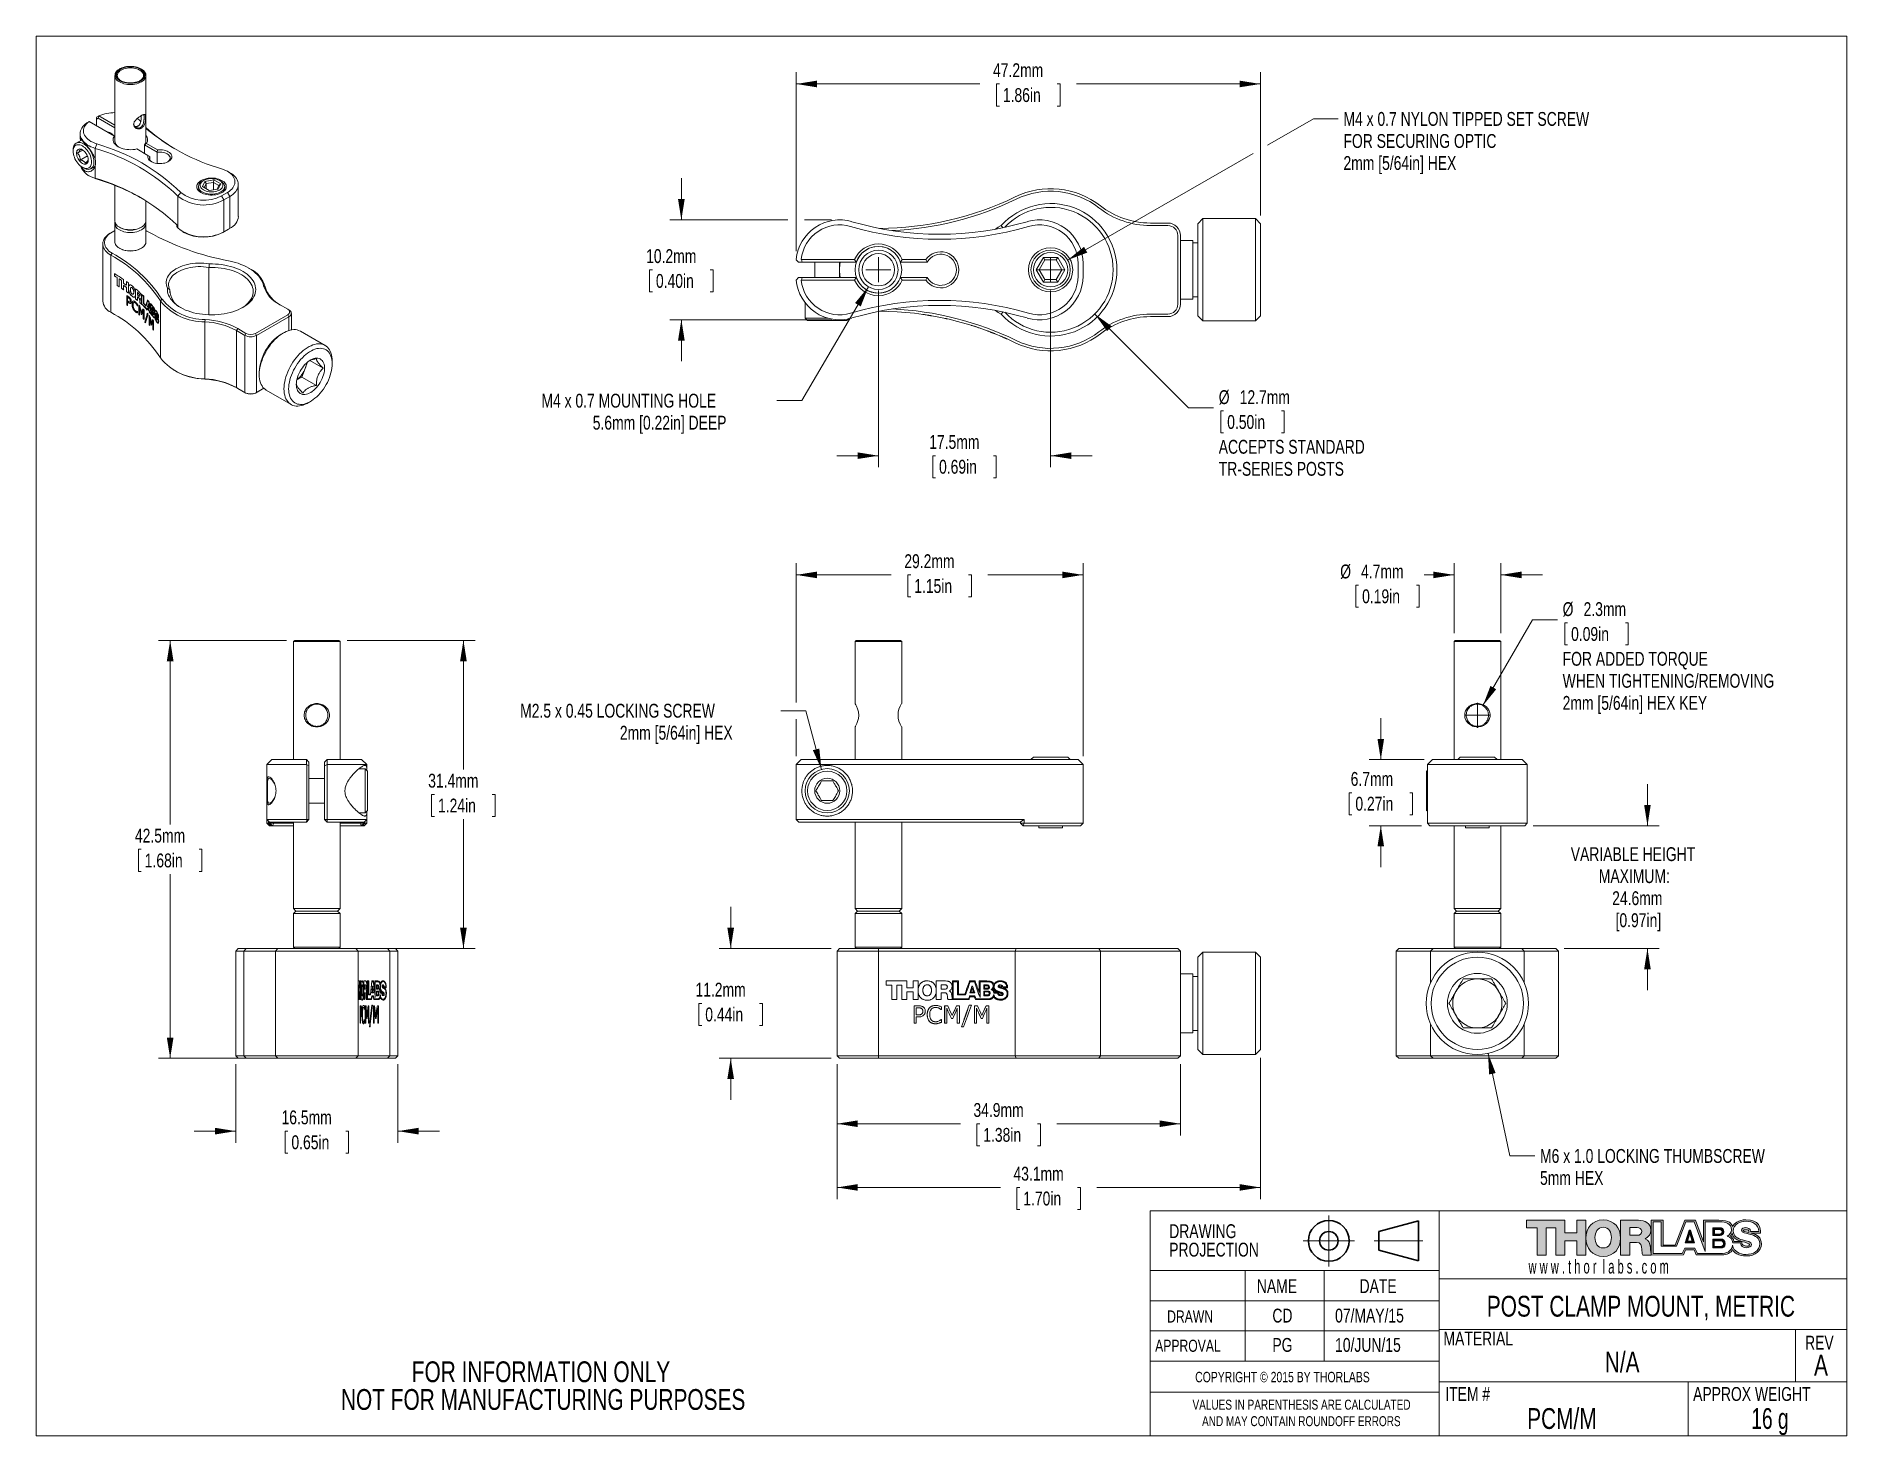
# Model space of a CAD drawing. Header units: millimetres. Extents: x 2 to 278, y 1 to 215.
import ezdxf

# ---------------------------------------------------------------- set-up
doc = ezdxf.new("R2010")
doc.units = ezdxf.units.MM
doc.header["$PDSIZE"] = -1
doc.linetypes.add('CENTERX2', pattern=[20.32, 12.7, -2.54, 2.54, -2.54])
doc.styles.add('SLDTEXTSTYLE0', font='TXT', dxfattribs={"width": 0.75})
doc.styles.add('SLDTEXTSTYLE1', font='TXT', dxfattribs={"width": 0.6})
doc.styles.add('SLDTEXTSTYLE2', font='TXT', dxfattribs={"width": 0.6875})
doc.dimstyles.new('SLDDIMSTYLE0', dxfattribs={"dimtxt": 2.116667, "dimasz": 3.175, "dimexe": 0, "dimexo": 0.0625, "dimgap": 0.529167, "dimtad": 0, "dimtih": 1, "dimtoh": 1, "dimdec": 1, "dimlfac": 0.666667, "dimrnd": 1e-09, "dimzin": 12, "dimdsep": 46, "dimtxsty": 'SLDTEXTSTYLE0', "dimsah": 1, "dimcen": 0.09, "dimadec": 0, "dimazin": 3, "dimtfac": 1, "dimtdec": 1, "dimtmove": 0, "dimatfit": 0, "dimfxl": 1, "dimfrac": 2, "dimtolj": 1, "dimtzin": 12, "dimarcsym": 0})
doc.dimstyles.new('SLDDIMSTYLE1', dxfattribs={"dimtxt": 2.116667, "dimasz": 3.175, "dimexe": 0, "dimexo": 0.0625, "dimgap": 0.529167, "dimtad": 0, "dimtih": 1, "dimtoh": 1, "dimdec": 1, "dimlfac": 0.666667, "dimrnd": 1e-09, "dimzin": 12, "dimdsep": 46, "dimtxsty": 'SLDTEXTSTYLE0', "dimsah": 1, "dimcen": 0.09, "dimadec": 0, "dimazin": 3, "dimtfac": 1, "dimtdec": 1, "dimtofl": 0, "dimtmove": 0, "dimatfit": 3, "dimfxl": 1, "dimfrac": 2, "dimtolj": 1, "dimtzin": 12, "dimarcsym": 0})
doc.dimstyles.new('SLDDIMSTYLE2', dxfattribs={"dimtxt": 2.116667, "dimasz": 3.175, "dimexe": 0, "dimexo": 0.0625, "dimgap": 0.529167, "dimtad": 0, "dimtih": 1, "dimtoh": 1, "dimdec": 1, "dimlfac": 0.666667, "dimrnd": 1e-09, "dimzin": 12, "dimdsep": 46, "dimtxsty": 'SLDTEXTSTYLE0', "dimsah": 1, "dimcen": 0, "dimadec": 0, "dimazin": 3, "dimtfac": 1, "dimtdec": 1, "dimtofl": 0, "dimtmove": 0, "dimatfit": 3, "dimfxl": 1, "dimfrac": 2, "dimtolj": 1, "dimtzin": 12, "dimarcsym": 0})
doc.dimstyles.new('SLDDIMSTYLE3', dxfattribs={"dimtxt": 2.116667, "dimasz": 3.175, "dimexe": 0, "dimexo": 0.0625, "dimgap": 0.529167, "dimtad": 0, "dimtih": 1, "dimtoh": 1, "dimdec": 1, "dimlfac": 0.666667, "dimrnd": 1e-09, "dimzin": 12, "dimdsep": 46, "dimtxsty": 'SLDTEXTSTYLE0', "dimsah": 1, "dimcen": 0, "dimadec": 0, "dimazin": 3, "dimtfac": 1, "dimtdec": 1, "dimtofl": 0, "dimtmove": 0, "dimatfit": 3, "dimfxl": 1, "dimfrac": 2, "dimtolj": 1, "dimtzin": 12, "dimarcsym": 0})
doc.dimstyles.new('SLDDIMSTYLE4', dxfattribs={"dimtxt": 2.116667, "dimasz": 3.175, "dimexe": 0, "dimexo": 0.0625, "dimgap": 0.529167, "dimtad": 0, "dimtih": 1, "dimtoh": 1, "dimdec": 1, "dimlfac": 0.666667, "dimrnd": 1e-09, "dimzin": 12, "dimdsep": 46, "dimtxsty": 'SLDTEXTSTYLE0', "dimsah": 1, "dimcen": 0, "dimadec": 0, "dimazin": 3, "dimtfac": 1, "dimtdec": 1, "dimtofl": 0, "dimtmove": 0, "dimatfit": 3, "dimfxl": 1, "dimfrac": 2, "dimtolj": 1, "dimtzin": 12, "dimarcsym": 0})

msp = doc.modelspace()

# ---------------------------------------------------------------- texts
at = {"color": 7, "linetype": 'Continuous', "lineweight": 0}
for s, insert, char_height, attachment_point, style in [('w w w . t h o r  l a b s . c o m', (229.4, 27.8), 2.1167, 1, 'SLDTEXTSTYLE1'), ('NAME', (187.93, 24.82), 2.117, 1, 'SLDTEXTSTYLE0'), ('DATE', (203.61, 24.82), 2.117, 1, 'SLDTEXTSTYLE0'), ('POST CLAMP MOUNT, METRIC', (246.56, 22.28), 3.175, 2, 'SLDTEXTSTYLE0'), ('DRAWN', (174.23, 20.05), 1.852, 1, 'SLDTEXTSTYLE0'), ('CD', (190.3, 20.32), 2.117, 1, 'SLDTEXTSTYLE0'), ('07/MAY/15', (199.87, 20.32), 2.117, 1, 'SLDTEXTSTYLE0'), ('MATERIAL', (216.42, 16.82), 2.117, 1, 'SLDTEXTSTYLE0'), ('APPROVAL', (172.4, 15.58), 1.852, 1, 'SLDTEXTSTYLE0'), ('PG', (190.3, 15.84), 2.117, 1, 'SLDTEXTSTYLE0'), ('10/JUN/15', (199.87, 15.84), 2.117, 1, 'SLDTEXTSTYLE0'), ('N/A', (243.7, 13.75), 3.175, 2, 'SLDTEXTSTYLE0'), ('REV', (271.62, 16.19), 2.117, 1, 'SLDTEXTSTYLE0'), ('A', (274.05, 13.28), 3.17, 2, 'SLDTEXTSTYLE0'), ('COPYRIGHT © 2015 BY THORLABS', (178.51, 10.67), 1.5875, 1, 'SLDTEXTSTYLE0'), ('ITEM #', (216.7, 8.35), 2.117, 1, 'SLDTEXTSTYLE0'), ('APPROX WEIGHT', (254.53, 8.35), 2.1167, 1, 'SLDTEXTSTYLE0'), ('PCM/M', (234.5, 5.13), 3.175, 2, 'SLDTEXTSTYLE0'), ('16 g', (266.26, 5.13), 3.175, 2, 'SLDTEXTSTYLE2')]:
    msp.add_mtext(s, dxfattribs=dict(at, insert=insert, char_height=char_height, attachment_point=attachment_point, style=style))

# ---------------------------------------------------------------- blocks, each defined once
blk = doc.blocks.new('Third Angle Projection Block')
at = {"color": 7, "linetype": 'CENTERX2', "lineweight": 0}
for p, q in [((101.48, 23.81), (101.48, 14.07)), ((96.6, 18.94), (106.35, 18.94)), ((110.14, 18.94), (119.45, 18.94))]:
    blk.add_line(p, q, dxfattribs=at)
at = {"color": 7, "linetype": 'Continuous', "lineweight": 30}
for p, q in [((118.62, 22.75), (111, 20.71)), ((118.62, 15.13), (118.62, 22.75)), ((111, 20.71), (111, 17.17)), ((111, 17.17), (118.62, 15.13))]:
    blk.add_line(p, q, dxfattribs=at)
for radius in [3.9, 1.77]:
    blk.add_circle((101.48, 18.94), radius, dxfattribs=at)
at = {"color": 7, "linetype": 'Continuous', "lineweight": 0}
blk.add_point((101.48, 18.94), dxfattribs=at)
blk = doc.blocks.new('THORLABS LOGO1')
at = {"linetype": 'Continuous'}
blk.add_hatch(color=7, dxfattribs=at).paths.add_polyline_path([(60.9, 42.3), (60.9, 50), (66.5, 50), (66.5, 28.7), (60.9, 28.7), (60.9, 37.5), (53.6, 37.5), (53.6, 28.7), (48, 28.7), (48, 45.3), (42.2, 45.3), (42.2, 28.7), (36.6, 28.7), (36.6, 45.3), (30.2, 45.3), (30.2, 50), (53.6, 50), (53.6, 42.3)], flags=0)
h = blk.add_hatch(color=7, dxfattribs=at)
edge = h.paths.add_edge_path(flags=0)
edge.add_spline(control_points=[(77.1, 27.9), (83.8, 28), (87.6, 32.9), (87.6, 39.1), (87.6, 45.3), (83.8, 50.2), (77, 50.2)], knot_values=[0, 0, 0, 0, 1, 1, 1, 2, 2, 2, 2], weights=[1, 1, 1, 1, 1, 1, 1], degree=3, periodic=0)
edge.add_spline(control_points=[(77, 50.2), (70.3, 50.2), (66.5, 45.3), (66.5, 39.1)], knot_values=[3.002118, 3.002118, 3.002118, 3.002118, 4, 4, 4, 4], weights=[1, 1, 1, 1], degree=3, periodic=0)
edge.add_spline(control_points=[(66.5, 39.1), (66.5, 39.1), (66.5, 39.1), (66.5, 39.1), (66.5, 32.9), (70.3, 28), (77.1, 27.9)], knot_values=[2, 2, 2, 2, 2.002118, 2.002118, 2.002118, 3.002118, 3.002118, 3.002118, 3.002118], weights=[1, 1, 1, 1, 1, 1, 1], degree=3, periodic=0)
edge = h.paths.add_edge_path(flags=0)
edge.add_spline(control_points=[(77, 33.1), (73.4, 33.1), (72, 36.2), (72, 39.4)], knot_values=[3, 3, 3, 3, 4, 4, 4, 4], weights=[1, 1, 1, 1], degree=3, periodic=0)
edge.add_spline(control_points=[(72, 39.4), (72, 42.6), (73.4, 45.7), (77, 45.7)], knot_values=[2, 2, 2, 2, 3, 3, 3, 3], weights=[1, 1, 1, 1], degree=3, periodic=0)
edge.add_spline(control_points=[(77, 45.7), (80.6, 45.7), (82, 42.6), (82, 39.4)], knot_values=[1, 1, 1, 1, 2, 2, 2, 2], weights=[1, 1, 1, 1], degree=3, periodic=0)
edge.add_spline(control_points=[(82, 39.4), (82, 36.2), (80.6, 33.1), (77, 33.1)], knot_values=[0, 0, 0, 0, 1, 1, 1, 1], weights=[1, 1, 1, 1], degree=3, periodic=0)
h = blk.add_hatch(color=7, dxfattribs=at)
edge = h.paths.add_edge_path(flags=0)
edge.add_line((87.6, 28.7), (87.6, 50))
edge.add_line((87.6, 50), (98.6, 50))
edge.add_spline(control_points=[(98.6, 50), (102.3, 50), (106.1, 48.3), (106.1, 44)], knot_values=[1, 1, 1, 1, 2, 2, 2, 2], weights=[1, 1, 1, 1], degree=3, periodic=0)
edge.add_spline(control_points=[(106.1, 44), (106.1, 41.7), (104.9, 39.6), (102.7, 38.7)], knot_values=[2, 2, 2, 2, 3, 3, 3, 3], weights=[1, 1, 1, 1], degree=3, periodic=0)
edge.add_line((102.7, 38.7), (102.7, 38.6))
edge.add_spline(control_points=[(102.7, 38.6), (105, 38.1), (105.6, 35.5), (105.8, 33.5)], knot_values=[4, 4, 4, 4, 5, 5, 5, 5], weights=[1, 1, 1, 1], degree=3, periodic=0)
edge.add_spline(control_points=[(105.8, 33.5), (105.9, 32.9), (106, 31), (106.4, 29.7)], knot_values=[5, 5, 5, 5, 5.740443, 5.740443, 5.740443, 5.740443], weights=[1, 1, 1, 1], degree=3, periodic=0)
edge.add_line((106.4, 29.7), (106.4, 28.7))
edge.add_line((106.4, 28.7), (101.2, 28.7))
edge.add_spline(control_points=[(101.2, 28.7), (100.7, 29.4), (100.6, 31.5), (100.6, 32.1)], knot_values=[7, 7, 7, 7, 8, 8, 8, 8], weights=[1, 1, 1, 1], degree=3, periodic=0)
edge.add_spline(control_points=[(100.6, 32.1), (100.4, 34.3), (100.1, 36.5), (97.4, 36.5)], knot_values=[8, 8, 8, 8, 9, 9, 9, 9], weights=[1, 1, 1, 1], degree=3, periodic=0)
edge.add_line((97.4, 36.5), (93.2, 36.5))
edge.add_line((93.2, 36.5), (93.2, 28.7))
edge.add_line((93.2, 28.7), (87.6, 28.7))
edge = h.paths.add_edge_path(flags=0)
edge.add_line((97.7, 45.6), (93.2, 45.6))
edge.add_line((93.2, 45.6), (93.2, 40.8))
edge.add_line((93.2, 40.8), (97.9, 40.8))
edge.add_spline(control_points=[(97.9, 40.8), (99.6, 40.8), (100.5, 41.7), (100.5, 43.3)], knot_values=[1, 1, 1, 1, 2, 2, 2, 2], weights=[1, 1, 1, 1], degree=3, periodic=0)
edge.add_spline(control_points=[(100.5, 43.3), (100.5, 44.9), (99.2, 45.6), (97.7, 45.6)], knot_values=[2, 2, 2, 2, 3, 3, 3, 3], weights=[1, 1, 1, 1], degree=3, periodic=0)
h = blk.add_hatch(color=7, dxfattribs=at)
edge = h.paths.add_edge_path(flags=0)
edge.add_spline(control_points=[(156, 46.2), (155.1, 47.9), (154.6, 50), (147.7, 50)], knot_values=[4, 4, 4, 4, 5, 5, 5, 5], weights=[1, 1, 1, 1], degree=3, periodic=0)
edge.add_line((147.7, 50), (138.3, 50))
edge.add_line((138.3, 50), (138.3, 36.8))
edge.add_line((138.3, 36.8), (133.4, 50))
edge.add_line((133.4, 50), (126.8, 50))
edge.add_line((126.8, 50), (121, 34.8))
edge.add_line((121, 34.8), (113.7, 34.8))
edge.add_line((113.7, 34.8), (113.6, 50))
edge.add_line((113.6, 50), (106.4, 50))
edge.add_line((106.4, 50), (106.4, 28.7))
edge.add_line((106.4, 28.7), (126.1, 28.8))
edge.add_line((126.1, 28.8), (127.3, 31.9))
edge.add_line((127.3, 31.9), (132.5, 31.9))
edge.add_line((132.5, 31.9), (133.7, 28.8))
edge.add_line((133.7, 28.8), (149.7, 28.8))
edge.add_spline(control_points=[(149.7, 28.8), (152.5, 28.8), (155.2, 30.2), (156, 32.1)], knot_values=[19, 19, 19, 19, 20, 20, 20, 20], weights=[1, 1, 1, 1], degree=3, periodic=0)
edge.add_spline(control_points=[(156, 32.1), (156.7, 30.2), (159.4, 28.2), (164.6, 28.2)], knot_values=[20, 20, 20, 20, 21, 21, 21, 21], weights=[1, 1, 1, 1], degree=3, periodic=0)
edge.add_spline(control_points=[(164.6, 28.2), (169.8, 28.2), (173.6, 31.3), (173.6, 35.4)], knot_values=[21, 21, 21, 21, 22, 22, 22, 22], weights=[1, 1, 1, 1], degree=3, periodic=0)
edge.add_spline(control_points=[(173.6, 35.4), (173.6, 39.7), (171.2, 41.2), (167.3, 42.2)], knot_values=[22, 22, 22, 22, 23, 23, 23, 23], weights=[1, 1, 1, 1], degree=3, periodic=0)
edge.add_spline(control_points=[(167.3, 42.2), (167.3, 42.2), (167.2, 42.2), (167.2, 42.2)], knot_values=[0, 0, 0, 0, 1, 1, 1, 1], weights=[1, 1, 1, 1], degree=3, periodic=0)
edge.add_line((167.2, 42.2), (173.1, 42.2))
edge.add_spline(control_points=[(173.1, 42.2), (173.1, 45.3), (172.5, 50.3), (164.2, 50.3)], knot_values=[2, 2, 2, 2, 3, 3, 3, 3], weights=[1, 1, 1, 1], degree=3, periodic=0)
edge.add_spline(control_points=[(164.2, 50.3), (159.4, 50.3), (157, 47.9), (156, 46.2)], knot_values=[3, 3, 3, 3, 4, 4, 4, 4], weights=[1, 1, 1, 1], degree=3, periodic=0)
edge = h.paths.add_edge_path(flags=0)
edge.add_spline(control_points=[(166.3, 35.1), (166.1, 34.2), (165.4, 33.9), (163.6, 34.4)], knot_values=[4, 4, 4, 4, 5, 5, 5, 5], weights=[1, 1, 1, 1], degree=3, periodic=0)
edge.add_spline(control_points=[(163.6, 34.4), (161.7, 34.9), (161.7, 35.9), (161.7, 37.1)], knot_values=[5, 5, 5, 5, 6, 6, 6, 6], weights=[1, 1, 1, 1], degree=3, periodic=0)
edge.add_spline(control_points=[(161.7, 37.1), (164.1, 36.4), (166.4, 35.6), (166.3, 35.1)], knot_values=[3, 3, 3, 3, 4, 4, 4, 4], weights=[1, 1, 1, 1], degree=3, periodic=0)
edge = h.paths.add_edge_path(flags=0)
edge.add_spline(control_points=[(155.3, 44.2), (155.3, 42.4), (154.3, 41.1), (152.8, 40.3)], knot_values=[17, 17, 17, 17, 18, 18, 18, 18], weights=[1, 1, 1, 1], degree=3, periodic=0)
edge.add_spline(control_points=[(152.8, 40.3), (154.7, 39.7), (155.9, 38.2), (156.1, 36.2)], knot_values=[18, 18, 18, 18, 19, 19, 19, 19], weights=[1, 1, 1, 1], degree=3, periodic=0)
edge.add_line((156.1, 36.2), (160.9, 36.2))
edge.add_spline(control_points=[(160.9, 36.2), (161, 34), (162.4, 33.2), (164.5, 33.2)], knot_values=[20, 20, 20, 20, 21, 21, 21, 21], weights=[1, 1, 1, 1], degree=3, periodic=0)
edge.add_spline(control_points=[(164.5, 33.2), (166, 33.2), (167.6, 33.8), (167.6, 35.2)], knot_values=[21, 21, 21, 21, 22, 22, 22, 22], weights=[1, 1, 1, 1], degree=3, periodic=0)
edge.add_spline(control_points=[(167.6, 35.2), (167.6, 36.9), (164.8, 37.2), (162, 38)], knot_values=[22, 22, 22, 22, 23, 23, 23, 23], weights=[1, 1, 1, 1], degree=3, periodic=0)
edge.add_spline(control_points=[(162, 38), (159.3, 38.8), (156.4, 40), (156.4, 43.6)], knot_values=[23, 23, 23, 23, 24, 24, 24, 24], weights=[1, 1, 1, 1], degree=3, periodic=0)
edge.add_spline(control_points=[(156.4, 43.6), (156.4, 47.8), (160.6, 49.4), (164.3, 49.4)], knot_values=[24, 24, 24, 24, 25, 25, 25, 25], weights=[1, 1, 1, 1], degree=3, periodic=0)
edge.add_spline(control_points=[(164.3, 49.4), (168.1, 49.4), (172, 47.5), (172, 43.2)], knot_values=[25, 25, 25, 25, 26, 26, 26, 26], weights=[1, 1, 1, 1], degree=3, periodic=0)
edge.add_line((172, 43.2), (167, 43.2))
edge.add_spline(control_points=[(167, 43.2), (167, 45), (165.4, 45.5), (163.9, 45.5)], knot_values=[27, 27, 27, 27, 28, 28, 28, 28], weights=[1, 1, 1, 1], degree=3, periodic=0)
edge.add_spline(control_points=[(163.9, 45.5), (162.8, 45.5), (161.4, 45.1), (161.4, 43.9)], knot_values=[28, 28, 28, 28, 29, 29, 29, 29], weights=[1, 1, 1, 1], degree=3, periodic=0)
edge.add_spline(control_points=[(161.4, 43.9), (161.4, 42.4), (164.2, 42.1), (167, 41.3)], knot_values=[29, 29, 29, 29, 30, 30, 30, 30], weights=[1, 1, 1, 1], degree=3, periodic=0)
edge.add_spline(control_points=[(167, 41.3), (169.8, 40.6), (172.6, 39.3), (172.6, 35.8)], knot_values=[30, 30, 30, 30, 31, 31, 31, 31], weights=[1, 1, 1, 1], degree=3, periodic=0)
edge.add_spline(control_points=[(172.6, 35.8), (172.6, 30.9), (168.5, 29.1), (164.2, 29.1)], knot_values=[31, 31, 31, 31, 32, 32, 32, 32], weights=[1, 1, 1, 1], degree=3, periodic=0)
edge.add_spline(control_points=[(164.2, 29.1), (160.3, 29.1), (156.8, 30.9), (156, 34.7)], knot_values=[0, 0, 0, 0, 1, 1, 1, 1], weights=[1, 1, 1, 1], degree=3, periodic=0)
edge.add_spline(control_points=[(156, 34.7), (155.5, 31), (152.3, 29.7), (148.6, 29.7)], knot_values=[1, 1, 1, 1, 2, 2, 2, 2], weights=[1, 1, 1, 1], degree=3, periodic=0)
edge.add_line((148.6, 29.7), (134.5, 29.7))
edge.add_line((134.5, 29.7), (133, 33))
edge.add_line((133, 33), (126.8, 33))
edge.add_line((126.8, 33), (125.3, 29.7))
edge.add_line((125.3, 29.7), (107.5, 29.7))
edge.add_line((107.5, 29.7), (107.5, 49))
edge.add_line((107.5, 49), (112.5, 49))
edge.add_line((112.5, 49), (112.5, 34.1))
edge.add_line((112.5, 34.1), (121.8, 34.1))
edge.add_line((121.8, 34.1), (127.4, 49))
edge.add_line((127.4, 49), (132.5, 49))
edge.add_line((132.5, 49), (139.3, 31))
edge.add_line((139.3, 31), (139.3, 49))
edge.add_line((139.3, 49), (148.3, 49))
edge.add_spline(control_points=[(148.3, 49), (151.6, 49), (155.3, 48.2), (155.3, 44.2)], knot_values=[16, 16, 16, 16, 17, 17, 17, 17], weights=[1, 1, 1, 1], degree=3, periodic=0)
edge = h.paths.add_edge_path(flags=0)
edge.add_line((161.6, 37.1), (156.7, 37.1))
edge.add_spline(control_points=[(156.7, 37.1), (156.7, 38.6), (155.5, 39.8), (154.7, 40.4)], knot_values=[8, 8, 8, 8, 9, 9, 9, 9], weights=[1, 1, 1, 1], degree=3, periodic=0)
edge.add_spline(control_points=[(154.7, 40.4), (155.1, 40.8), (155.6, 41.3), (155.8, 42.1)], knot_values=[9, 9, 9, 9, 10, 10, 10, 10], weights=[1, 1, 1, 1], degree=3, periodic=0)
edge.add_spline(control_points=[(155.8, 42.1), (155.8, 39.8), (158, 38.1), (160.6, 37.4)], knot_values=[10, 10, 10, 10, 11, 11, 11, 11], weights=[1, 1, 1, 1], degree=3, periodic=0)
edge.add_spline(control_points=[(160.6, 37.4), (160.9, 37.3), (161.3, 37.2), (161.6, 37.1)], knot_values=[0, 0, 0, 0, 1, 1, 1, 1], weights=[1, 1, 1, 1], degree=3, periodic=0)
edge = h.paths.add_edge_path(flags=0)
edge.add_spline(control_points=[(164.2, 44.2), (165.4, 44.2), (165.8, 44), (165.9, 43.3)], knot_values=[2, 2, 2, 2, 3, 3, 3, 3], weights=[1, 1, 1, 1], degree=3, periodic=0)
edge.add_spline(control_points=[(165.9, 43.3), (165.9, 43), (165.9, 42.8), (165.9, 42.5)], knot_values=[3, 3, 3, 3, 4, 4, 4, 4], weights=[1, 1, 1, 1], degree=3, periodic=0)
edge.add_spline(control_points=[(165.9, 42.5), (163.2, 43.1), (162.5, 43.3), (162.5, 43.8)], knot_values=[0, 0, 0, 0, 1, 1, 1, 1], weights=[1, 1, 1, 1], degree=3, periodic=0)
edge.add_spline(control_points=[(162.5, 43.8), (162.5, 44.1), (163.7, 44.3), (164.2, 44.2)], knot_values=[1, 1, 1, 1, 2, 2, 2, 2], weights=[1, 1, 1, 1], degree=3, periodic=0)
h = blk.add_hatch(color=7, dxfattribs=at)
edge = h.paths.add_edge_path(flags=0)
edge.add_line((143.9, 40.7), (143.9, 45.4))
edge.add_line((143.9, 45.4), (148.4, 45.4))
edge.add_spline(control_points=[(148.4, 45.4), (149.6, 45.4), (150.7, 44.8), (150.7, 43)], knot_values=[1, 1, 1, 1, 2, 2, 2, 2], weights=[1, 1, 1, 1], degree=3, periodic=0)
edge.add_spline(control_points=[(150.7, 43), (150.7, 41.3), (149.4, 40.7), (148.4, 40.7)], knot_values=[2, 2, 2, 2, 3, 3, 3, 3], weights=[1, 1, 1, 1], degree=3, periodic=0)
edge.add_line((148.4, 40.7), (143.9, 40.7))
edge = h.paths.add_edge_path(flags=0)
edge.add_spline(control_points=[(149.6, 43), (149.6, 44), (148.8, 44.3), (148, 44.3)], knot_values=[3, 3, 3, 3, 4, 4, 4, 4], weights=[1, 1, 1, 1], degree=3, periodic=0)
edge.add_line((148, 44.3), (144.9, 44.3))
edge.add_line((144.9, 44.3), (144.9, 41.6))
edge.add_line((144.9, 41.6), (148, 41.6))
edge.add_spline(control_points=[(148, 41.6), (148.7, 41.6), (149.6, 42), (149.6, 43)], knot_values=[2, 2, 2, 2, 3, 3, 3, 3], weights=[1, 1, 1, 1], degree=3, periodic=0)
h = blk.add_hatch(color=7, dxfattribs=at)
h.paths.add_polyline_path([(127.1, 36.2), (132.8, 36.2), (130.4, 43.9), (129.6, 43.9)], flags=0)
h.paths.add_polyline_path([(128.4, 37.2), (129.9, 41.9), (131.4, 37.2)], flags=0)
h = blk.add_hatch(color=7, dxfattribs=at)
edge = h.paths.add_edge_path(flags=0)
edge.add_line((143.9, 33.1), (143.9, 38.5))
edge.add_line((143.9, 38.5), (148.9, 38.5))
edge.add_spline(control_points=[(148.9, 38.5), (150.2, 38.5), (151.5, 37.8), (151.5, 35.7)], knot_values=[1, 1, 1, 1, 2, 2, 2, 2], weights=[1, 1, 1, 1], degree=3, periodic=0)
edge.add_spline(control_points=[(151.5, 35.7), (151.5, 33.7), (150, 33.1), (148.9, 33.1)], knot_values=[2, 2, 2, 2, 3, 3, 3, 3], weights=[1, 1, 1, 1], degree=3, periodic=0)
edge.add_line((148.9, 33.1), (143.9, 33.1))
edge = h.paths.add_edge_path(flags=0)
edge.add_spline(control_points=[(150.5, 35.7), (150.5, 37), (149.6, 37.5), (148.6, 37.5)], knot_values=[3, 3, 3, 3, 4, 4, 4, 4], weights=[1, 1, 1, 1], degree=3, periodic=0)
edge.add_line((148.6, 37.5), (144.8, 37.5))
edge.add_line((144.8, 37.5), (144.8, 34))
edge.add_line((144.8, 34), (148.6, 34))
edge.add_spline(control_points=[(148.6, 34), (149.4, 34), (150.5, 34.4), (150.5, 35.7)], knot_values=[2, 2, 2, 2, 3, 3, 3, 3], weights=[1, 1, 1, 1], degree=3, periodic=0)
at = {"color": 7, "linetype": 'Continuous', "lineweight": 0}
for p, q in [((30.2, 45.3), (30.2, 50)), ((30.2, 50), (53.6, 50)), ((36.6, 45.3), (30.2, 45.3)), ((36.6, 28.7), (36.6, 45.3)), ((48, 45.3), (42.2, 45.3)), ((42.2, 45.3), (42.2, 28.7)), ((48, 28.7), (48, 45.3)), ((53.6, 50), (53.6, 42.3)), ((60.9, 42.3), (60.9, 50)), ((60.9, 50), (66.5, 50)), ((66.5, 50), (66.5, 28.7)), ((87.6, 50), (98.6, 50)), ((87.6, 28.7), (87.6, 50)), ((97.7, 45.6), (93.2, 45.6)), ((93.2, 45.6), (93.2, 40.8)), ((113.6, 50), (106.4, 50)), ((106.4, 50), (106.4, 28.7)), ((107.5, 29.7), (107.5, 49)), ((107.5, 49), (112.5, 49)), ((112.5, 49), (112.5, 34.1)), ((113.7, 34.8), (113.6, 50)), ((126.8, 50), (121, 34.8)), ((121.8, 34.1), (127.4, 49)), ((133.4, 50), (126.8, 50)), ((127.4, 49), (132.5, 49)), ((132.5, 49), (139.3, 31)), ((138.3, 36.8), (133.4, 50)), ((147.7, 50), (138.3, 50)), ((138.3, 50), (138.3, 36.8)), ((139.3, 31), (139.3, 49)), ((139.3, 49), (148.3, 49)), ((143.9, 45.4), (148.4, 45.4)), ((143.9, 40.7), (143.9, 45.4)), ((144.9, 44.3), (144.9, 41.6)), ((148, 44.3), (144.9, 44.3)), ((53.6, 42.3), (60.9, 42.3)), ((60.9, 37.5), (53.6, 37.5)), ((53.6, 37.5), (53.6, 28.7)), ((60.9, 28.7), (60.9, 37.5)), ((93.2, 40.8), (97.9, 40.8)), ((97.4, 36.5), (93.2, 36.5)), ((93.2, 36.5), (93.2, 28.7)), ((102.7, 38.7), (102.7, 38.6)), ((112.5, 34.1), (121.8, 34.1)), ((121, 34.8), (113.7, 34.8)), ((127.1, 36.2), (129.6, 43.9)), ((132.8, 36.2), (127.1, 36.2)), ((129.9, 41.9), (128.4, 37.2)), ((128.4, 37.2), (131.4, 37.2)), ((129.6, 43.9), (130.4, 43.9)), ((131.4, 37.2), (129.9, 41.9)), ((130.4, 43.9), (132.8, 36.2)), ((148.4, 40.7), (143.9, 40.7)), ((143.9, 38.5), (148.9, 38.5)), ((143.9, 33.1), (143.9, 38.5)), ((144.8, 37.5), (144.8, 34)), ((148.6, 37.5), (144.8, 37.5)), ((144.8, 34), (148.6, 34)), ((144.9, 41.6), (148, 41.6)), ((156.1, 36.2), (160.9, 36.2)), ((161.6, 37.1), (156.7, 37.1)), ((172, 43.2), (167, 43.2)), ((167.2, 42.2), (173.1, 42.2)), ((42.2, 28.7), (36.6, 28.7)), ((53.6, 28.7), (48, 28.7)), ((66.5, 28.7), (60.9, 28.7)), ((93.2, 28.7), (87.6, 28.7)), ((106.4, 28.7), (101.2, 28.7)), ((106.4, 29.7), (106.4, 28.7)), ((106.4, 28.7), (126.1, 28.8)), ((125.3, 29.7), (107.5, 29.7)), ((126.8, 33), (125.3, 29.7)), ((126.1, 28.8), (127.3, 31.9)), ((133, 33), (126.8, 33)), ((127.3, 31.9), (132.5, 31.9)), ((132.5, 31.9), (133.7, 28.8)), ((134.5, 29.7), (133, 33)), ((133.7, 28.8), (149.7, 28.8)), ((148.6, 29.7), (134.5, 29.7)), ((148.9, 33.1), (143.9, 33.1))]:
    blk.add_line(p, q, dxfattribs=at)
for points in [[(66.5, 39.1), (66.5, 45.3), (70.3, 50.2), (77, 50.2)], [(77, 45.7), (73.4, 45.7), (72, 42.6), (72, 39.4)], [(82, 39.4), (82, 42.6), (80.6, 45.7), (77, 45.7)], [(100.5, 43.3), (100.5, 44.9), (99.2, 45.6), (97.7, 45.6)], [(98.6, 50), (102.3, 50), (106.1, 48.3), (106.1, 44)], [(156, 46.2), (155.1, 47.9), (154.6, 50), (147.7, 50)], [(149.6, 43), (149.6, 44), (148.8, 44.3), (148, 44.3)], [(148.3, 49), (151.6, 49), (155.3, 48.2), (155.3, 44.2)], [(148.4, 45.4), (149.6, 45.4), (150.7, 44.8), (150.7, 43)], [(164.2, 50.3), (159.4, 50.3), (157, 47.9), (156, 46.2)], [(156.4, 43.6), (156.4, 47.8), (160.6, 49.4), (164.3, 49.4)], [(163.9, 45.5), (162.8, 45.5), (161.4, 45.1), (161.4, 43.9)], [(162.5, 43.8), (162.5, 44.1), (163.7, 44.3), (164.2, 44.2)], [(167, 43.2), (167, 45), (165.4, 45.5), (163.9, 45.5)], [(173.1, 42.2), (173.1, 45.3), (172.5, 50.3), (164.2, 50.3)], [(164.2, 44.2), (165.4, 44.2), (165.8, 44), (165.9, 43.3)], [(164.3, 49.4), (168.1, 49.4), (172, 47.5), (172, 43.2)], [(72, 39.4), (72, 36.2), (73.4, 33.1), (77, 33.1)], [(77, 33.1), (80.6, 33.1), (82, 36.2), (82, 39.4)], [(100.6, 32.1), (100.4, 34.3), (100.1, 36.5), (97.4, 36.5)], [(97.9, 40.8), (99.6, 40.8), (100.5, 41.7), (100.5, 43.3)], [(106.1, 44), (106.1, 41.7), (104.9, 39.6), (102.7, 38.7)], [(102.7, 38.6), (105, 38.1), (105.6, 35.5), (105.8, 33.5)], [(105.8, 33.5), (105.9, 32.9), (106, 31), (106.4, 29.7)], [(148, 41.6), (148.7, 41.6), (149.6, 42), (149.6, 43)], [(150.7, 43), (150.7, 41.3), (149.4, 40.7), (148.4, 40.7)], [(150.5, 35.7), (150.5, 37), (149.6, 37.5), (148.6, 37.5)], [(148.6, 34), (149.4, 34), (150.5, 34.4), (150.5, 35.7)], [(156, 34.7), (155.5, 31), (152.3, 29.7), (148.6, 29.7)], [(148.9, 38.5), (150.2, 38.5), (151.5, 37.8), (151.5, 35.7)], [(151.5, 35.7), (151.5, 33.7), (150, 33.1), (148.9, 33.1)], [(155.3, 44.2), (155.3, 42.4), (154.3, 41.1), (152.8, 40.3)], [(152.8, 40.3), (154.7, 39.7), (155.9, 38.2), (156.1, 36.2)], [(154.7, 40.4), (155.1, 40.8), (155.6, 41.3), (155.8, 42.1)], [(156.7, 37.1), (156.7, 38.6), (155.5, 39.8), (154.7, 40.4)], [(155.8, 42.1), (155.8, 39.8), (158, 38.1), (160.6, 37.4)], [(164.2, 29.1), (160.3, 29.1), (156.8, 30.9), (156, 34.7)], [(162, 38), (159.3, 38.8), (156.4, 40), (156.4, 43.6)], [(160.6, 37.4), (160.9, 37.3), (161.3, 37.2), (161.6, 37.1)], [(160.9, 36.2), (161, 34), (162.4, 33.2), (164.5, 33.2)], [(161.4, 43.9), (161.4, 42.4), (164.2, 42.1), (167, 41.3)], [(161.7, 37.1), (164.1, 36.4), (166.4, 35.6), (166.3, 35.1)], [(163.6, 34.4), (161.7, 34.9), (161.7, 35.9), (161.7, 37.1)], [(167.6, 35.2), (167.6, 36.9), (164.8, 37.2), (162, 38)], [(165.9, 42.5), (163.2, 43.1), (162.5, 43.3), (162.5, 43.8)], [(166.3, 35.1), (166.1, 34.2), (165.4, 33.9), (163.6, 34.4)], [(172.6, 35.8), (172.6, 30.9), (168.5, 29.1), (164.2, 29.1)], [(164.5, 33.2), (166, 33.2), (167.6, 33.8), (167.6, 35.2)], [(164.6, 28.2), (169.8, 28.2), (173.6, 31.3), (173.6, 35.4)], [(165.9, 43.3), (165.9, 43), (165.9, 42.8), (165.9, 42.5)], [(167, 41.3), (169.8, 40.6), (172.6, 39.3), (172.6, 35.8)], [(167.3, 42.2), (167.3, 42.2), (167.2, 42.2), (167.2, 42.2)], [(173.6, 35.4), (173.6, 39.7), (171.2, 41.2), (167.3, 42.2)], [(101.2, 28.7), (100.7, 29.4), (100.6, 31.5), (100.6, 32.1)], [(149.7, 28.8), (152.5, 28.8), (155.2, 30.2), (156, 32.1)], [(156, 32.1), (156.7, 30.2), (159.4, 28.2), (164.6, 28.2)]]:
    blk.add_open_spline(points, degree=3, dxfattribs=at)
for points, knots in [([(77, 50.2), (83.8, 50.2), (87.6, 45.3), (87.6, 39.1), (87.6, 32.9), (83.8, 28), (77.1, 27.9)], [0, 0, 0, 0, 1, 1, 1, 2, 2, 2, 2]), ([(77.1, 27.9), (70.3, 28), (66.5, 32.9), (66.5, 39.1), (66.5, 39.1), (66.5, 39.1), (66.5, 39.1)], [2, 2, 2, 2, 3, 3, 3, 3.002118, 3.002118, 3.002118, 3.002118])]:
    blk.add_open_spline(points, degree=3, knots=knots, dxfattribs=at)
blk = doc.blocks.new('SW_NOTE_0')
at = {"color": 0, "linetype": 'Continuous', "lineweight": 0, "char_height": 1.524, "attachment_point": 2, "style": 'SLDTEXTSTYLE0'}
for s, insert in [('VALUES IN PARENTHESIS ARE CALCULATED', (19.91, 1.96)), ('AND MAY CONTAIN ROUNDOFF ERRORS', (19.88, -0.56))]:
    blk.add_mtext(s, dxfattribs=dict(at, insert=insert))
blk = doc.blocks.new('SW_NOTE_1')
at = {"color": 0, "linetype": 'Continuous', "lineweight": 0, "char_height": 2.117, "attachment_point": 1, "style": 'SLDTEXTSTYLE0'}
for s, insert in [('DRAWING', (0, 2.73)), ('PROJECTION', (0, -0.09))]:
    blk.add_mtext(s, dxfattribs=dict(at, insert=insert))
blk = doc.blocks.new('SW_NOTE_2')
at = {"color": 0, "linetype": 'Continuous', "lineweight": 0, "char_height": 3.175, "attachment_point": 2, "style": 'SLDTEXTSTYLE0'}
for s, insert in [('FOR INFORMATION ONLY', (25.05, 4.09)), ('NOT FOR MANUFACTURING PURPOSES', (25.38, -0.14))]:
    blk.add_mtext(s, dxfattribs=dict(at, insert=insert))
blk = doc.blocks.new('_D')
at = {"color": 7, "linetype": 'Continuous', "lineweight": 0}
for p, q in [((107.6, 75.32), (107.6, 81.67)), ((122.95, 75.32), (105.82, 75.32)), ((103.19, 66.94), (102.76, 66.94)), ((102.76, 66.94), (102.76, 63.58)), ((112.02, 66.94), (112.45, 66.94)), ((112.45, 66.94), (112.45, 63.58)), ((102.76, 63.58), (103.19, 63.58)), ((112.45, 63.58), (112.02, 63.58)), ((122.95, 58.56), (105.82, 58.56)), ((107.6, 58.56), (107.6, 52.21))]:
    blk.add_line(p, q, dxfattribs=at)
for points in [[(107.6, 75.32), (108.11, 78.5), (107.09, 78.5)], [(107.6, 58.56), (107.09, 55.38), (108.11, 55.38)]]:
    blk.add_solid(points, dxfattribs=at)
at = {"color": 7, "linetype": 'Continuous', "lineweight": 0, "char_height": 2.117, "attachment_point": 1, "style": 'SLDTEXTSTYLE0'}
for s, insert in [('11.2mm', (102.22, 70.1)), ('0.44in', (103.72, 66.31))]:
    blk.add_mtext(s, dxfattribs=dict(at, insert=insert))
blk = doc.blocks.new('_D_1')
at = {"color": 7, "linetype": 'Continuous', "lineweight": 0}
for p, q in [((123.84, 57.67), (123.84, 46.78)), ((176.25, 57.67), (176.25, 46.78)), ((123.84, 48.56), (142.67, 48.56)), ((145.63, 48.56), (145.2, 48.56)), ((145.2, 48.56), (145.2, 45.19)), ((154.46, 48.56), (154.89, 48.56)), ((154.89, 48.56), (154.89, 45.19)), ((176.25, 48.56), (157.41, 48.56)), ((145.2, 45.19), (145.63, 45.19)), ((154.89, 45.19), (154.46, 45.19))]:
    blk.add_line(p, q, dxfattribs=at)
for points in [[(123.84, 48.56), (127.01, 48.05), (127.01, 49.07)], [(176.25, 48.56), (173.07, 49.07), (173.07, 48.05)]]:
    blk.add_solid(points, dxfattribs=at)
at = {"color": 7, "linetype": 'Continuous', "lineweight": 0, "char_height": 2.117, "attachment_point": 1, "style": 'SLDTEXTSTYLE0'}
for s, insert in [('34.9mm', (144.66, 51.72)), ('1.38in', (146.16, 47.92))]:
    blk.add_mtext(s, dxfattribs=dict(at, insert=insert))
blk = doc.blocks.new('_D_2')
at = {"color": 7, "linetype": 'Continuous', "lineweight": 0}
for p, q in [((188.46, 58.62), (188.46, 37.06)), ((123.84, 57.67), (123.84, 37.06)), ((123.84, 38.83), (148.78, 38.83)), ((151.73, 38.83), (151.3, 38.83)), ((151.3, 38.83), (151.3, 35.47)), ((160.56, 38.83), (160.99, 38.83)), ((160.99, 38.83), (160.99, 35.47)), ((188.46, 38.83), (163.52, 38.83)), ((151.3, 35.47), (151.73, 35.47)), ((160.99, 35.47), (160.56, 35.47))]:
    blk.add_line(p, q, dxfattribs=at)
for points in [[(123.84, 38.83), (127.01, 38.33), (127.01, 39.34)], [(188.46, 38.83), (185.28, 39.34), (185.28, 38.33)]]:
    blk.add_solid(points, dxfattribs=at)
at = {"color": 7, "linetype": 'Continuous', "lineweight": 0, "char_height": 2.117, "attachment_point": 1, "style": 'SLDTEXTSTYLE0'}
for s, insert in [('43.1mm', (150.77, 41.99)), ('1.70in', (152.27, 38.2))]:
    blk.add_mtext(s, dxfattribs=dict(at, insert=insert))
blk = doc.blocks.new('_D_3')
at = {"color": 7, "linetype": 'Continuous', "lineweight": 0}
for p, q in [((117.6, 112.91), (117.6, 134.15)), ((161.39, 104.68), (161.39, 134.15)), ((117.6, 132.38), (132.12, 132.38)), ((135.08, 132.38), (134.65, 132.38)), ((134.65, 132.38), (134.65, 129.01)), ((143.91, 132.38), (144.34, 132.38)), ((144.34, 132.38), (144.34, 129.01)), ((161.39, 132.38), (146.87, 132.38)), ((134.65, 129.01), (135.08, 129.01)), ((144.34, 129.01), (143.91, 129.01)), ((117.6, 104.68), (117.6, 110.37))]:
    blk.add_line(p, q, dxfattribs=at)
for points in [[(117.6, 132.38), (120.78, 131.87), (120.78, 132.88)], [(161.39, 132.38), (158.21, 132.88), (158.21, 131.87)]]:
    blk.add_solid(points, dxfattribs=at)
at = {"color": 7, "linetype": 'Continuous', "lineweight": 0, "char_height": 2.117, "attachment_point": 1, "style": 'SLDTEXTSTYLE0'}
for s, insert in [('29.2mm', (134.11, 135.53)), ('1.15in', (135.62, 131.74))]:
    blk.add_mtext(s, dxfattribs=dict(at, insert=insert))
blk = doc.blocks.new('_D_4')
at = {"color": 7, "linetype": 'Continuous', "lineweight": 0}
for p, q in [((119.06, 111.64), (115.25, 111.64)), ((121.46, 102.67), (119.06, 111.64))]:
    blk.add_line(p, q, dxfattribs=at)
blk.add_solid([(121.46, 102.67), (121.13, 105.86), (120.15, 105.6)], dxfattribs=at)
at = {"color": 7, "linetype": 'Continuous', "lineweight": 0, "char_height": 2.1167, "attachment_point": 1, "style": 'SLDTEXTSTYLE0'}
for s, insert in [('M2.5 x 0.45 LOCKING SCREW', (75.46, 112.69)), ('2mm [5/64in] HEX', (90.68, 109.33))]:
    blk.add_mtext(s, dxfattribs=dict(at, insert=insert))
blk = doc.blocks.new('_D_5')
at = {"color": 7, "linetype": 'Continuous', "lineweight": 0}
for p, q in [((32.03, 57.67), (32.03, 45.65)), ((56.8, 57.67), (56.8, 45.65)), ((32.03, 47.43), (25.68, 47.43)), ((40, 47.43), (39.57, 47.43)), ((39.57, 47.43), (39.57, 44.07)), ((48.83, 47.43), (49.26, 47.43)), ((49.26, 47.43), (49.26, 44.07)), ((56.8, 47.43), (63.15, 47.43)), ((39.57, 44.07), (40, 44.07)), ((49.26, 44.07), (48.83, 44.07))]:
    blk.add_line(p, q, dxfattribs=at)
for points in [[(32.03, 47.43), (28.86, 47.94), (28.86, 46.92)], [(56.8, 47.43), (59.97, 46.92), (59.97, 47.94)]]:
    blk.add_solid(points, dxfattribs=at)
at = {"color": 7, "linetype": 'Continuous', "lineweight": 0, "char_height": 2.117, "attachment_point": 1, "style": 'SLDTEXTSTYLE0'}
for s, insert in [('16.5mm', (39.03, 50.59)), ('0.65in', (40.54, 46.79))]:
    blk.add_mtext(s, dxfattribs=dict(at, insert=insert))
blk = doc.blocks.new('_D_6')
at = {"color": 7, "linetype": 'Continuous', "lineweight": 0}
for p, q in [((39.77, 122.38), (20.25, 122.38)), ((22.03, 122.38), (22.03, 94.26)), ((17.62, 90.47), (17.19, 90.47)), ((17.19, 90.47), (17.19, 87.1)), ((26.45, 90.47), (26.88, 90.47)), ((26.88, 90.47), (26.88, 87.1)), ((17.19, 87.1), (17.62, 87.1)), ((22.03, 58.56), (22.03, 86.67)), ((26.88, 87.1), (26.45, 87.1)), ((32.36, 58.56), (20.25, 58.56))]:
    blk.add_line(p, q, dxfattribs=at)
for points in [[(22.03, 122.38), (21.52, 119.2), (22.54, 119.2)], [(22.03, 58.56), (22.54, 61.73), (21.52, 61.73)]]:
    blk.add_solid(points, dxfattribs=at)
at = {"color": 7, "linetype": 'Continuous', "lineweight": 0, "char_height": 2.117, "attachment_point": 1, "style": 'SLDTEXTSTYLE0'}
for s, insert in [('42.5mm', (16.65, 93.62)), ('1.68in', (18.15, 89.83))]:
    blk.add_mtext(s, dxfattribs=dict(at, insert=insert))
blk = doc.blocks.new('_D_7')
at = {"color": 7, "linetype": 'Continuous', "lineweight": 0}
for p, q in [((49.06, 122.38), (68.58, 122.38)), ((66.8, 122.38), (66.8, 102.64)), ((62.38, 98.85), (61.95, 98.85)), ((61.95, 98.85), (61.95, 95.49)), ((71.21, 98.85), (71.64, 98.85)), ((71.64, 98.85), (71.64, 95.49)), ((61.95, 95.49), (62.38, 95.49)), ((66.8, 75.32), (66.8, 95.06)), ((71.64, 95.49), (71.21, 95.49)), ((56.48, 75.32), (68.58, 75.32))]:
    blk.add_line(p, q, dxfattribs=at)
for points in [[(66.8, 122.38), (66.29, 119.2), (67.31, 119.2)], [(66.8, 75.32), (67.31, 78.5), (66.29, 78.5)]]:
    blk.add_solid(points, dxfattribs=at)
at = {"color": 7, "linetype": 'Continuous', "lineweight": 0, "char_height": 2.117, "attachment_point": 1, "style": 'SLDTEXTSTYLE0'}
for s, insert in [('31.4mm', (61.42, 102.01)), ('1.24in', (62.92, 98.21))]:
    blk.add_mtext(s, dxfattribs=dict(at, insert=insert))
blk = doc.blocks.new('_D_8')
at = {"color": 7, "linetype": 'Continuous', "lineweight": 0}
for p, q in [((223.22, 59.3), (226.55, 43.66)), ((226.55, 43.66), (230.36, 43.66))]:
    blk.add_line(p, q, dxfattribs=at)
blk.add_solid([(223.22, 59.3), (223.39, 56.09), (224.38, 56.3)], dxfattribs=at)
at = {"color": 7, "linetype": 'Continuous', "lineweight": 0, "attachment_point": 1, "style": 'SLDTEXTSTYLE0'}
for s, insert, char_height in [('M6 x 1.0 LOCKING THUMBSCREW', (231.16, 44.7), 2.1167), ('5mm HEX', (231.16, 41.34), 2.117)]:
    blk.add_mtext(s, dxfattribs=dict(at, insert=insert, char_height=char_height))
blk = doc.blocks.new('_D_9')
at = {"color": 7, "linetype": 'Continuous', "lineweight": 0}
for p, q in [((206.85, 104.17), (206.85, 110.52)), ((213.47, 104.17), (205.07, 104.17)), ((202.43, 99.12), (202, 99.12)), ((202, 99.12), (202, 95.76)), ((211.26, 99.12), (211.69, 99.12)), ((211.69, 99.12), (211.69, 95.76)), ((202, 95.76), (202.43, 95.76)), ((213.08, 94.07), (205.07, 94.07)), ((206.85, 94.07), (206.85, 87.72)), ((211.69, 95.76), (211.26, 95.76))]:
    blk.add_line(p, q, dxfattribs=at)
for points in [[(206.85, 104.17), (207.35, 107.34), (206.34, 107.34)], [(206.85, 94.07), (206.34, 90.9), (207.35, 90.9)]]:
    blk.add_solid(points, dxfattribs=at)
at = {"color": 7, "linetype": 'Continuous', "lineweight": 0, "char_height": 2.117, "attachment_point": 1, "style": 'SLDTEXTSTYLE0'}
for s, insert in [('6.7mm', (202.25, 102.28)), ('0.27in', (202.97, 98.49))]:
    blk.add_mtext(s, dxfattribs=dict(at, insert=insert))
blk = doc.blocks.new('_D_10')
at = {"color": 7, "linetype": 'Continuous', "lineweight": 0}
for p, q in [((218.03, 123.46), (218.03, 134.15)), ((225.16, 123.46), (225.16, 134.15)), ((203.46, 130.81), (203.03, 130.81)), ((203.03, 130.81), (203.03, 127.44)), ((212.29, 130.81), (212.72, 130.81)), ((212.72, 130.81), (212.72, 127.44)), ((218.03, 132.38), (213.47, 132.38)), ((225.16, 132.38), (231.51, 132.38)), ((203.03, 127.44), (203.46, 127.44)), ((212.72, 127.44), (212.29, 127.44))]:
    blk.add_line(p, q, dxfattribs=at)
for points in [[(218.03, 132.38), (214.86, 132.88), (214.86, 131.87)], [(225.16, 132.38), (228.33, 131.87), (228.33, 132.88)]]:
    blk.add_solid(points, dxfattribs=at)
at = {"color": 7, "linetype": 'Continuous', "lineweight": 0, "char_height": 2.117, "attachment_point": 1, "style": 'SLDTEXTSTYLE0'}
for s, insert in [('%%c', (200.65, 133.96)), ('4.7mm', (203.84, 133.96)), ('0.19in', (204, 130.17))]:
    blk.add_mtext(s, dxfattribs=dict(at, insert=insert))
blk = doc.blocks.new('_D_11')
at = {"color": 7, "linetype": 'Continuous', "lineweight": 0}
for p, q in [((222.44, 112.41), (230.01, 125.52)), ((230.01, 125.52), (233.82, 125.52)), ((235.36, 125.05), (234.93, 125.05)), ((234.93, 125.05), (234.93, 121.68)), ((244.19, 125.05), (244.62, 125.05)), ((244.62, 125.05), (244.62, 121.68)), ((234.93, 121.68), (235.36, 121.68)), ((244.62, 121.68), (244.19, 121.68))]:
    blk.add_line(p, q, dxfattribs=at)
blk.add_solid([(222.44, 112.41), (224.47, 114.91), (223.59, 115.42)], dxfattribs=at)
at = {"color": 7, "linetype": 'Continuous', "lineweight": 0, "attachment_point": 1, "style": 'SLDTEXTSTYLE0'}
for s, insert, char_height in [('%%c', (234.61, 128.21), 2.117), ('2.3mm', (237.81, 128.21), 2.117), ('0.09in', (235.9, 124.41), 2.117), ('FOR ADDED TORQUE', (234.61, 120.62), 2.1167), ('WHEN TIGHTENING/REMOVING', (234.61, 117.26), 2.1167), ('2mm [5/64in] HEX KEY', (234.61, 113.89), 2.1167)]:
    blk.add_mtext(s, dxfattribs=dict(at, insert=insert, char_height=char_height))
blk = doc.blocks.new('_D_12')
at = {"color": 7, "linetype": 'Continuous', "lineweight": 0}
for p, q in [((247.56, 94.07), (247.56, 100.42)), ((230.1, 94.07), (249.33, 94.07)), ((234.86, 75.32), (249.33, 75.32)), ((247.56, 75.32), (247.56, 68.97))]:
    blk.add_line(p, q, dxfattribs=at)
for points in [[(247.56, 94.07), (248.06, 97.25), (247.05, 97.25)], [(247.56, 75.32), (247.05, 72.15), (248.06, 72.15)]]:
    blk.add_solid(points, dxfattribs=at)
at = {"color": 7, "linetype": 'Continuous', "lineweight": 0, "attachment_point": 1, "style": 'SLDTEXTSTYLE0'}
for s, insert, char_height in [('VARIABLE HEIGHT', (235.85, 90.79), 2.1167), ('MAXIMUM:', (240.13, 87.43), 2.117), ('24.6mm', (242.17, 84.06), 2.117), ('[0.97in]', (242.69, 80.7), 2.117)]:
    blk.add_mtext(s, dxfattribs=dict(at, insert=insert, char_height=char_height))
blk = doc.blocks.new('SW_CENTERMARKSYMBOL_0')
at = {"color": 0, "linetype": 'Continuous', "lineweight": 0}
for q in [(-1.905, 0), (0, 1.905), (0, -1.905), (1.905, 0)]:
    blk.add_line((0, 0), q, dxfattribs=at)
blk = doc.blocks.new('_D_13')
at = {"color": 7, "linetype": 'Continuous', "lineweight": 0}
for p, q in [((163.18, 172.22), (177.51, 157.9)), ((177.51, 157.9), (181.32, 157.9)), ((182.86, 157.42), (182.43, 157.42)), ((182.43, 157.42), (182.43, 154.06)), ((191.69, 157.42), (192.12, 157.42)), ((192.12, 157.42), (192.12, 154.06)), ((182.43, 154.06), (182.86, 154.06)), ((192.12, 154.06), (191.69, 154.06))]:
    blk.add_line(p, q, dxfattribs=at)
blk.add_solid([(163.18, 172.22), (165.07, 169.61), (165.79, 170.33)], dxfattribs=at)
at = {"color": 7, "linetype": 'Continuous', "lineweight": 0, "attachment_point": 1, "style": 'SLDTEXTSTYLE0'}
for s, insert, char_height in [('%%c', (182.11, 160.58), 2.117), ('12.7mm', (185.31, 160.58), 2.117), ('0.50in', (183.4, 156.79), 2.117), ('ACCEPTS STANDARD', (182.11, 153), 2.1167), ('TR-SERIES POSTS', (182.11, 149.63), 2.1167)]:
    blk.add_mtext(s, dxfattribs=dict(at, insert=insert, char_height=char_height))
blk = doc.blocks.new('_D_14')
at = {"color": 7, "linetype": 'Continuous', "lineweight": 0}
for p, q in [((100.07, 186.59), (100.07, 192.94)), ((116.33, 186.59), (98.29, 186.59)), ((122.97, 186.59), (118.87, 186.59)), ((95.66, 178.97), (95.23, 178.97)), ((95.23, 178.97), (95.23, 175.6)), ((104.49, 178.97), (104.92, 178.97)), ((104.92, 178.97), (104.92, 175.6)), ((95.23, 175.6), (95.66, 175.6)), ((104.92, 175.6), (104.49, 175.6)), ((122.97, 171.35), (98.29, 171.35)), ((100.07, 171.35), (100.07, 165))]:
    blk.add_line(p, q, dxfattribs=at)
for points in [[(100.07, 186.59), (100.58, 189.76), (99.56, 189.76)], [(100.07, 171.35), (99.56, 168.17), (100.58, 168.17)]]:
    blk.add_solid(points, dxfattribs=at)
at = {"color": 7, "linetype": 'Continuous', "lineweight": 0, "char_height": 2.117, "attachment_point": 1, "style": 'SLDTEXTSTYLE0'}
for s, insert in [('10.2mm', (94.69, 182.12)), ('0.40in', (96.19, 178.33))]:
    blk.add_mtext(s, dxfattribs=dict(at, insert=insert))
blk = doc.blocks.new('_D_15')
at = {"color": 7, "linetype": 'Continuous', "lineweight": 0}
for p, q in [((117.6, 181.8), (117.6, 209.13)), ((117.6, 207.35), (145.66, 207.35)), ((148.62, 207.35), (148.19, 207.35)), ((148.19, 207.35), (148.19, 203.98)), ((157.45, 207.35), (157.88, 207.35)), ((157.88, 207.35), (157.88, 203.98)), ((188.46, 207.35), (160.4, 207.35)), ((188.46, 187.28), (188.46, 209.13)), ((148.19, 203.98), (148.62, 203.98)), ((157.88, 203.98), (157.45, 203.98))]:
    blk.add_line(p, q, dxfattribs=at)
for points in [[(117.6, 207.35), (120.78, 206.84), (120.78, 207.86)], [(188.46, 207.35), (185.28, 207.86), (185.28, 206.84)]]:
    blk.add_solid(points, dxfattribs=at)
at = {"color": 7, "linetype": 'Continuous', "lineweight": 0, "char_height": 2.117, "attachment_point": 1, "style": 'SLDTEXTSTYLE0'}
for s, insert in [('47.2mm', (147.65, 210.51)), ('1.86in', (149.15, 206.71))]:
    blk.add_mtext(s, dxfattribs=dict(at, insert=insert))
blk = doc.blocks.new('_D_16')
at = {"color": 7, "linetype": 'Continuous', "lineweight": 0}
for p, q in [((130.15, 175.79), (130.15, 148.81)), ((156.44, 175.79), (156.44, 148.81)), ((130.15, 150.58), (123.8, 150.58)), ((138.88, 150.58), (138.45, 150.58)), ((138.45, 150.58), (138.45, 147.22)), ((147.71, 150.58), (148.14, 150.58)), ((148.14, 150.58), (148.14, 147.22)), ((156.44, 150.58), (162.79, 150.58)), ((138.45, 147.22), (138.88, 147.22)), ((148.14, 147.22), (147.71, 147.22))]:
    blk.add_line(p, q, dxfattribs=at)
for points in [[(130.15, 150.58), (126.97, 151.09), (126.97, 150.08)], [(156.44, 150.58), (159.61, 150.08), (159.61, 151.09)]]:
    blk.add_solid(points, dxfattribs=at)
at = {"color": 7, "linetype": 'Continuous', "lineweight": 0, "char_height": 2.117, "attachment_point": 1, "style": 'SLDTEXTSTYLE0'}
for s, insert in [('17.5mm', (137.91, 153.74)), ('0.69in', (139.41, 149.95))]:
    blk.add_mtext(s, dxfattribs=dict(at, insert=insert))
blk = doc.blocks.new('_D_17')
at = {"color": 7, "linetype": 'Continuous', "lineweight": 0}
for p, q in [((128.63, 176.38), (118.44, 158.99)), ((118.44, 158.99), (114.63, 158.99))]:
    blk.add_line(p, q, dxfattribs=at)
blk.add_solid([(128.63, 176.38), (126.59, 173.9), (127.46, 173.38)], dxfattribs=at)
at = {"color": 7, "linetype": 'Continuous', "lineweight": 0, "char_height": 2.1167, "attachment_point": 1, "style": 'SLDTEXTSTYLE0'}
for s, insert in [('M4 x 0.7 MOUNTING HOLE', (78.71, 160.04)), ('5.6mm [0.22in] DEEP', (86.54, 156.68))]:
    blk.add_mtext(s, dxfattribs=dict(at, insert=insert))
blk = doc.blocks.new('_D_18')
at = {"color": 7, "linetype": 'Continuous', "lineweight": 0}
for p, q in [((189.56, 198), (196.55, 202.02)), ((196.55, 202.02), (200.36, 202.02)), ((159.04, 180.46), (187.36, 196.74))]:
    blk.add_line(p, q, dxfattribs=at)
blk.add_solid([(159.04, 180.46), (162.04, 181.6), (161.54, 182.48)], dxfattribs=at)
at = {"color": 7, "linetype": 'Continuous', "lineweight": 0, "char_height": 2.1167, "attachment_point": 1, "style": 'SLDTEXTSTYLE0'}
for s, insert in [('M4 x 0.7 NYLON TIPPED SET SCREW', (201.15, 203.07)), ('FOR SECURING OPTIC', (201.15, 199.7)), ('2mm [5/64in] HEX', (201.15, 196.34))]:
    blk.add_mtext(s, dxfattribs=dict(at, insert=insert))
blk = doc.blocks.new('SW_CENTERMARKSYMBOL_1')
at = {"color": 0, "linetype": 'Continuous', "lineweight": 0}
for q in [(-1.905, 0), (0, 1.905), (0, -1.905), (1.905, 0)]:
    blk.add_line((0, 0), q, dxfattribs=at)
blk = doc.blocks.new('SW_CENTERMARKSYMBOL_2')
at = {"color": 0, "linetype": 'Continuous', "lineweight": 0}
for q in [(-1.905, 0), (0, 1.905), (0, -1.905), (1.905, 0)]:
    blk.add_line((0, 0), q, dxfattribs=at)

# ---------------------------------------------------------------- dimensions: what is measured, and where the dimension line sits
at = {"color": 7, "linetype": 'Continuous', "lineweight": 0}
for base, p1, p2, dimstyle, picture, middle in [((188.46, 207.35), (117.6, 180.53), (188.46, 186.01), 'SLDDIMSTYLE1', '_D_15', (153.03, 207.35)), ((156.44, 150.58), (130.15, 177.06), (156.44, 177.06), 'SLDDIMSTYLE0', '_D_16', (143.29, 150.58)), ((161.39, 132.38), (117.6, 103.41), (161.39, 103.41), 'SLDDIMSTYLE1', '_D_3', (139.5, 132.38)), ((56.8, 47.43), (32.03, 58.94), (56.8, 58.94), 'SLDDIMSTYLE0', '_D_5', (44.42, 47.43)), ((188.46, 38.83), (123.84, 58.94), (188.46, 59.89), 'SLDDIMSTYLE1', '_D_2', (156.15, 38.83)), ((176.25, 48.56), (123.84, 58.94), (176.25, 58.94), 'SLDDIMSTYLE1', '_D_1', (150.04, 48.56))]:
    dim = msp.add_linear_dim(base=base, p1=p1, p2=p2, dimstyle=dimstyle, dxfattribs=at)
    dim.commit()
    dim.dimension.update_dxf_attribs({"geometry": picture, "text_midpoint": middle, "dimtype": 160})
for p1, p2, text, picture, middle in [((153.83, 177.47), (159.04, 180.46), 'M4 x 0.7 NYLON TIPPED SET SCREW\\PFOR SECURING OPTIC\\P2mm [5/64in] HEX', '_D_18', (224.28, 202.02)), ((131.66, 181.55), (128.63, 176.38), 'M4 x 0.7 MOUNTING HOLE\\P5.6mm [0.22in] DEEP', '_D_17', (96.27, 158.99)), ((123.21, 96.15), (121.46, 102.67), 'M2.5 x 0.45 LOCKING SCREW\\P2mm [5/64in] HEX', '_D_4', (94.96, 111.64)), ((219.97, 74.58), (223.22, 59.3), 'M6 x 1.0 LOCKING THUMBSCREW\\P5mm HEX', '_D_8', (253.3, 43.66))]:
    dim = msp.add_diameter_dim_2p(p1=p1, p2=p2, text=text, dimstyle='SLDDIMSTYLE2', override={"dimpost": '<>'}, dxfattribs=at)
    dim.commit()
    dim.dimension.update_dxf_attribs({"geometry": picture, "text_midpoint": middle, "dimtype": 163})
for base, p1, p2, dimstyle, picture, middle in [((100.07, 171.35), (124.24, 186.59), (124.24, 171.35), 'SLDDIMSTYLE0', '_D_14', (100.07, 178.97)), ((22.03, 58.56), (41.04, 122.38), (33.63, 58.56), 'SLDDIMSTYLE1', '_D_6', (22.03, 90.47)), ((66.8, 75.32), (47.79, 122.38), (55.21, 75.32), 'SLDDIMSTYLE1', '_D_7', (66.8, 98.85)), ((206.85, 94.07), (214.74, 104.17), (214.35, 94.07), 'SLDDIMSTYLE0', '_D_9', (206.85, 99.12)), ((107.6, 58.56), (124.22, 75.32), (124.22, 58.56), 'SLDDIMSTYLE0', '_D', (107.6, 66.94))]:
    dim = msp.add_linear_dim(base=base, p1=p1, p2=p2, angle=90, dimstyle=dimstyle, dxfattribs=at)
    dim.commit()
    dim.dimension.update_dxf_attribs({"geometry": picture, "text_midpoint": middle, "dimtype": 160})
for p1, p2, text, dimstyle, picture, middle in [((149.69, 185.71), (163.18, 172.22), '<>\\PACCEPTS STANDARD\\PTR-SERIES POSTS', 'SLDDIMSTYLE4', '_D_13', (196.13, 158.99)), ((220.75, 109.48), (222.44, 112.41), '<>\\PFOR ADDED TORQUE\\PWHEN TIGHTENING/REMOVING\\P2mm [5/64in] HEX KEY', 'SLDDIMSTYLE3', '_D_11', (255.58, 126.62))]:
    dim = msp.add_diameter_dim_2p(p1=p1, p2=p2, text=text, dimstyle=dimstyle, dxfattribs=at)
    dim.commit()
    dim.dimension.update_dxf_attribs({"geometry": picture, "text_midpoint": middle, "dimtype": 163})
dim = msp.add_linear_dim(base=(225.1554, 132.3756), p1=(218.0307, 122.1851), p2=(225.1554, 122.1851), text='%%c<>', dimstyle='SLDDIMSTYLE0', dxfattribs=at)
dim.commit()
dim.dimension.update_dxf_attribs({"geometry": '_D_10', "text_midpoint": (206.8461, 132.3756), "dimtype": 160})
dim = msp.add_linear_dim(base=(247.56, 75.32), p1=(228.83, 94.07), p2=(233.59, 75.32), angle=90, text='VARIABLE HEIGHT\\PMAXIMUM:\\P24.6mm\\P[0.97in]', dimstyle='SLDDIMSTYLE0', dxfattribs=at)
dim.commit()
dim.dimension.update_dxf_attribs({"geometry": '_D_12', "text_midpoint": (247.56, 84.7), "dimtype": 160})

# ---------------------------------------------------------------- linework, layer by layer
at = {"color": 7, "linetype": 'Continuous', "lineweight": 0}
for p, q in [((1.58, 214.65), (277.99, 214.65)), ((1.58, 214.65), (1.58, 0.9)), ((277.99, 0.9), (277.99, 214.65)), ((13.58, 208.64), (13.58, 198.53)), ((14.37, 209.66), (14.28, 209.61)), ((17.64, 209.61), (17.55, 209.66)), ((18.33, 198.53), (18.33, 208.64)), ((10.77, 201.97), (10.77, 202.23)), ((11.03, 202.12), (10.77, 201.97)), ((10.77, 201.97), (10.77, 200.97)), ((10.79, 202.26), (11.15, 202.47)), ((11.03, 202.12), (11.16, 202.47)), ((13.58, 200.64), (11.03, 202.12)), ((11.14, 202.47), (13.58, 201.06)), ((8.28, 199.77), (8.28, 199.03)), ((9.66, 201.61), (9.3, 201.4)), ((13.51, 199.39), (9.66, 201.61)), ((13.51, 199.39), (13.58, 199.35)), ((7.21, 197.28), (7.21, 197.08)), ((8.51, 198.79), (7.68, 198.31)), ((8.7, 197.24), (7.89, 196.78)), ((9.39, 196.36), (8.3, 195.73)), ((10.83, 198.19), (10.59, 197.52)), ((10.59, 195.79), (10.59, 197.52)), ((18.63, 196.43), (16.92, 197.42)), ((18.1, 198.03), (18.41, 198.27)), ((20.04, 196.92), (18.1, 198.03)), ((18.1, 196.74), (18.1, 198.03)), ((18.41, 198.27), (20.12, 197.29)), ((18.63, 196.43), (18.91, 196.27)), ((18.91, 195.8), (18.91, 196.27)), ((20.04, 196.92), (20.12, 197.29)), ((20.04, 195.2), (20.04, 196.92)), ((8.63, 194.63), (8.8, 194.53)), ((9.93, 194.41), (10.54, 194.77)), ((10.59, 192.95), (10.59, 194.88)), ((31.13, 193.8), (30.77, 194.01)), ((9.58, 193.39), (9.76, 193.29)), ((10.59, 192.95), (10.71, 192.87)), ((13.58, 191.85), (13.58, 186.45)), ((23.64, 190.79), (23.19, 190.24)), ((26.35, 191.68), (26.35, 191.47)), ((27.11, 192.6), (26.93, 192.5)), ((26.95, 191.67), (27.32, 192.48)), ((27.97, 191.08), (26.95, 191.67)), ((27.53, 192.15), (27.23, 191.51)), ((27.32, 192.48), (28.72, 192.69)), ((27.32, 192.48), (27.53, 192.15)), ((28.65, 192.32), (27.53, 192.15)), ((27.53, 191.33), (27.53, 192.15)), ((29.37, 191.3), (27.97, 191.08)), ((28.72, 192.69), (28.65, 192.32)), ((29.46, 191.85), (28.65, 192.32)), ((28.65, 191.18), (28.65, 192.32)), ((28.72, 192.69), (29.75, 192.1)), ((29.19, 191.27), (29.46, 191.85)), ((29.75, 192.1), (29.37, 191.3)), ((29.75, 192.1), (29.46, 191.85)), ((29.76, 192.5), (29.58, 192.6)), ((29.88, 190.28), (30.77, 190.8)), ((30.35, 191.47), (30.35, 191.68)), ((30.77, 190.8), (31.13, 190.18)), ((32.43, 187.12), (32.43, 191.99)), ((18.33, 186.45), (18.33, 189.52)), ((23.19, 185.37), (23.19, 190.24)), ((29.88, 190.28), (30.23, 189.66)), ((31.13, 190.18), (30.23, 189.66)), ((30.23, 184.78), (30.23, 189.66)), ((31.13, 185.3), (31.13, 190.18)), ((13.58, 186.03), (13.58, 183.23)), ((14.28, 185.48), (14.46, 185.38)), ((17.46, 185.38), (17.64, 185.48)), ((18.33, 183.23), (18.33, 186.03)), ((23.04, 185.84), (23.04, 185.53)), ((30.95, 185.2), (30.05, 184.68)), ((30.23, 184.78), (31.13, 185.3)), ((31.13, 185.3), (30.95, 185.2)), ((148.91, 185.73), (149.17, 185.4)), ((171.67, 186.11), (174.34, 186.11)), ((174.34, 185.73), (171.67, 185.73)), ((179.7, 186.78), (178.93, 186.01)), ((178.93, 186.01), (178.93, 171.92)), ((187.7, 186.78), (179.7, 186.78)), ((179.7, 186.78), (179.7, 171.16)), ((188.46, 186.01), (187.7, 186.78)), ((187.7, 186.78), (187.7, 171.16)), ((188.46, 186.01), (188.46, 171.92)), ((11.75, 182.92), (11.75, 174.21)), ((13.16, 184.74), (12.98, 184.64)), ((23.95, 184.78), (24.13, 184.68)), ((30.05, 184.68), (30.23, 184.78)), ((175.87, 173.73), (175.87, 184.2)), ((176.25, 184.2), (176.25, 173.73)), ((178.17, 183.47), (176.25, 183.47)), ((178.17, 183.47), (178.17, 174.47)), ((178.93, 183.08), (178.17, 183.08)), ((13.16, 181.51), (12.98, 181.2)), ((12.98, 181.2), (12.98, 172.49)), ((14.28, 182.26), (14.37, 182.21)), ((17.55, 182.21), (17.64, 182.26)), ((117.96, 180.16), (117.6, 180.51)), ((118.5, 180.16), (117.96, 180.16)), ((118.37, 180.54), (126.52, 180.54)), ((118.5, 180.16), (118.39, 180.54)), ((126.78, 180.16), (118.5, 180.16)), ((120.46, 180.16), (120.46, 177.77)), ((124.21, 177.77), (124.21, 180.16)), ((126.78, 180.16), (126.52, 180.54)), ((133.51, 180.16), (133.77, 180.54)), ((137.61, 180.16), (133.51, 180.16)), ((133.77, 180.54), (137.4, 180.54)), ((137.61, 180.16), (137.4, 180.54)), ((154.26, 178.97), (155.35, 180.85)), ((155.57, 180.47), (154.7, 178.97)), ((155.35, 180.85), (157.52, 180.85)), ((155.35, 180.85), (155.57, 180.47)), ((157.3, 180.47), (155.57, 180.47)), ((157.52, 180.85), (157.3, 180.47)), ((158.17, 178.97), (157.3, 180.47)), ((157.52, 180.85), (158.61, 178.97)), ((160.63, 178.01), (160.63, 179.92)), ((161.39, 179.92), (161.39, 178.01)), ((13.54, 178.38), (13.54, 178.03)), ((13.55, 178.03), (13.54, 178.03)), ((13.55, 178.37), (13.55, 178.03)), ((13.93, 177.79), (13.93, 176.59)), ((13.94, 177.79), (13.93, 177.79)), ((13.94, 177.79), (13.94, 176.59)), ((14.26, 176.37), (14.26, 177.58)), ((14.27, 177.58), (14.26, 177.58)), ((14.61, 177.36), (14.6, 177.35)), ((14.6, 177.35), (14.6, 176.15)), ((14.61, 177.36), (14.61, 176.15)), ((14.92, 176.91), (14.92, 177.48)), ((15.34, 177.19), (15.34, 176.62)), ((15.35, 177.18), (15.35, 176.62)), ((15.65, 176.17), (15.65, 176.96)), ((27.95, 179.33), (27.95, 172.09)), ((34.19, 179.14), (34.01, 179.24)), ((117.6, 177.4), (117.95, 177.77)), ((117.95, 177.77), (118.5, 177.77)), ((126.52, 177.39), (118.37, 177.39)), ((118.39, 177.39), (118.5, 177.77)), ((118.5, 177.77), (126.78, 177.77)), ((126.52, 177.39), (126.78, 177.77)), ((133.77, 177.39), (133.51, 177.77)), ((133.51, 177.77), (137.61, 177.77)), ((137.4, 177.39), (133.77, 177.39)), ((137.4, 177.39), (137.61, 177.77)), ((155.35, 177.08), (154.26, 178.97)), ((154.26, 178.97), (154.7, 178.97)), ((154.7, 178.97), (155.57, 177.47)), ((155.57, 177.47), (155.35, 177.08)), ((157.52, 177.08), (155.35, 177.08)), ((155.57, 177.47), (157.3, 177.47)), ((157.3, 177.47), (158.17, 178.97)), ((157.3, 177.47), (157.52, 177.08)), ((158.61, 178.97), (157.52, 177.08)), ((158.17, 178.97), (158.61, 178.97)), ((13.94, 176.59), (13.93, 176.59)), ((14.61, 176.15), (14.6, 176.15)), ((14.92, 175.93), (14.92, 176.57)), ((14.93, 176.57), (14.92, 176.57)), ((15.35, 176.62), (15.34, 176.62)), ((15.34, 176.28), (15.34, 175.63)), ((15.35, 176.28), (15.34, 176.28)), ((15.35, 175.64), (15.34, 175.63)), ((15.35, 176.28), (15.35, 175.64)), ((15.4, 173.62), (15.4, 175.07)), ((15.41, 173.62), (15.41, 175.06)), ((15.55, 174.81), (15.54, 174.8)), ((15.54, 174.8), (15.54, 174.22)), ((15.66, 176.17), (15.65, 176.17)), ((15.66, 176.17), (15.65, 176.16)), ((15.66, 176.17), (15.65, 176.16)), ((15.65, 175.41), (15.65, 176.16)), ((15.69, 174.7), (15.68, 174.7)), ((15.88, 174.5), (15.87, 174.5)), ((15.96, 174.22), (15.95, 174.21)), ((16.22, 176.22), (16.21, 176.21)), ((16.22, 174.92), (16.21, 174.92)), ((16.36, 174.18), (16.37, 174.18)), ((16.37, 174.18), (16.4, 174.19)), ((16.48, 175.54), (16.47, 175.54)), ((16.75, 176.08), (16.75, 175.31)), ((16.75, 175.31), (16.75, 175.31)), ((16.76, 175.31), (16.75, 175.31)), ((16.76, 175.31), (16.75, 175.3)), ((16.76, 175.31), (16.75, 175.3)), ((16.75, 175.3), (16.75, 175.3)), ((16.75, 175.3), (16.75, 174.53)), ((16.76, 174.53), (16.75, 174.53)), ((16.76, 176.07), (16.76, 175.31)), ((16.76, 175.31), (16.76, 174.53)), ((16.76, 175.31), (16.76, 175.31)), ((17.03, 175.52), (17.03, 175.17)), ((17.04, 175.52), (17.03, 175.52)), ((17.03, 174.29), (17.03, 174.86)), ((17.04, 174.86), (17.03, 174.86)), ((17.25, 174.68), (17.24, 174.67)), ((17.26, 175.33), (17.25, 175.33)), ((17.39, 175.04), (17.38, 175.04)), ((17.4, 174.22), (17.39, 174.22)), ((17.5, 174.61), (17.49, 174.6)), ((17.49, 174.6), (17.49, 174.6)), ((17.5, 174.61), (17.57, 174.6)), ((17.66, 175.27), (17.66, 173.79)), ((17.67, 175.27), (17.67, 173.79)), ((17.71, 175.14), (17.71, 173.74)), ((17.72, 175.14), (17.71, 175.14)), ((17.94, 173.83), (17.94, 174.92)), ((17.95, 174.92), (17.94, 174.92)), ((17.95, 173.84), (17.95, 174.92)), ((17.99, 173.84), (17.99, 174.95)), ((18.6, 174.25), (18.59, 174.25)), ((20.79, 174.47), (20.54, 174.21)), ((20.54, 174.21), (20.54, 165.5)), ((22, 175.9), (22, 175.43)), ((36.54, 176.35), (36.29, 176.54)), ((176.25, 174.47), (178.17, 174.47)), ((178.17, 174.85), (178.93, 174.85)), ((15.4, 173.62), (15.41, 173.62)), ((15.54, 174.05), (15.55, 174.06)), ((15.54, 174.05), (15.54, 173.52)), ((15.68, 173.94), (15.69, 173.95)), ((15.89, 174.05), (15.9, 174.05)), ((15.9, 174.05), (15.89, 174.04)), ((16, 173.85), (15.98, 173.84)), ((16.01, 173.85), (15.99, 173.85)), ((16, 173.85), (16.01, 173.85)), ((16.22, 173.72), (16.23, 173.73)), ((16.36, 173.04), (16.37, 173.04)), ((16.46, 173.98), (16.47, 173.98)), ((16.71, 173.92), (16.72, 173.93)), ((16.71, 172.56), (16.72, 172.56)), ((16.91, 172.44), (16.92, 172.44)), ((17.04, 173.45), (17.05, 173.46)), ((17.05, 173.44), (17.04, 173.45)), ((17.05, 173.67), (17.05, 173.44)), ((17.06, 173.45), (17.05, 173.46)), ((17.05, 172.62), (17.05, 172.4)), ((17.23, 172.14), (17.23, 173.59)), ((17.23, 172.14), (17.24, 172.15)), ((17.24, 172.15), (17.24, 173.58)), ((17.35, 173.28), (17.36, 173.29)), ((17.35, 173.28), (17.35, 172.03)), ((17.43, 173.95), (17.42, 173.94)), ((17.61, 172.2), (17.62, 172.2)), ((17.65, 172.4), (17.66, 172.41)), ((17.67, 173.79), (17.66, 173.79)), ((17.67, 173.72), (17.66, 173.72)), ((17.93, 171.49), (17.93, 172.74)), ((17.93, 172.74), (17.94, 172.74)), ((17.93, 171.49), (17.94, 171.49)), ((17.95, 173.84), (17.94, 173.83)), ((17.94, 171.49), (17.94, 172.74)), ((18.04, 172.83), (18.04, 171.38)), ((18.33, 173.51), (18.32, 173.51)), ((18.51, 172.94), (18.5, 172.94)), ((18.51, 172.94), (18.57, 173.1)), ((18.58, 173.35), (18.57, 173.34)), ((18.69, 173.78), (18.58, 173.35)), ((18.6, 173.01), (18.58, 173.01)), ((18.7, 173.63), (18.69, 173.63)), ((18.76, 173.22), (18.75, 173.22)), ((18.81, 174.02), (18.8, 174.02)), ((18.81, 172.77), (18.8, 172.77)), ((18.8, 170.57), (18.8, 172.02)), ((19.07, 172.47), (18.81, 174.02)), ((18.81, 170.57), (18.81, 172)), ((18.86, 172.49), (18.85, 172.49)), ((18.9, 171.7), (18.9, 170.45)), ((18.9, 171.7), (18.92, 171.7)), ((19.03, 173.83), (19.03, 172.86)), ((19.04, 172.86), (19.03, 172.86)), ((19.04, 173.81), (19.04, 172.86)), ((19.08, 173.71), (19.07, 173.7)), ((19.07, 173.7), (19.07, 172.39)), ((19.25, 173.23), (19.25, 172.89)), ((19.26, 172.9), (19.25, 172.89)), ((19.25, 172.73), (19.25, 172.34)), ((19.26, 172.34), (19.25, 172.34)), ((19.26, 173.22), (19.26, 172.9)), ((19.26, 172.72), (19.26, 172.34)), ((19.28, 173.11), (19.29, 173.12)), ((19.28, 173.11), (19.28, 172.92)), ((19.28, 172.61), (19.29, 172.62)), ((19.28, 172.61), (19.28, 172.36)), ((19.4, 172.97), (19.41, 172.97)), ((19.42, 173.29), (19.41, 173.28)), ((19.42, 172.69), (19.41, 172.69)), ((19.42, 172.44), (19.43, 172.44)), ((19.44, 172.11), (19.43, 172.11)), ((19.46, 172.79), (19.47, 172.8)), ((19.47, 171.75), (19.46, 171.75)), ((19.49, 172.22), (19.5, 172.22)), ((19.68, 172.61), (19.67, 172.6)), ((19.7, 172.43), (19.68, 172.43)), ((19.7, 172.72), (19.69, 172.72)), ((19.7, 171.99), (19.69, 171.99)), ((19.7, 171.7), (19.69, 171.69)), ((19.86, 171.86), (19.85, 171.86)), ((19.87, 171.76), (19.86, 171.76)), ((19.89, 172.29), (19.88, 172.29)), ((19.89, 171.79), (19.88, 171.79)), ((19.9, 171.79), (19.89, 171.78)), ((19.93, 172.24), (19.92, 172.24)), ((19.99, 172.56), (19.97, 172.56)), ((19.98, 172.19), (19.97, 172.18)), ((20.04, 172.04), (20.03, 172.04)), ((20.04, 171.98), (20.03, 171.97)), ((20.05, 171.42), (20.04, 171.42)), ((20.08, 171.9), (20.07, 171.89)), ((20.08, 171.84), (20.07, 171.84)), ((20.24, 171.74), (20.22, 171.74)), ((27.37, 171.39), (27.34, 171.04)), ((35.04, 169.26), (39.98, 172.11)), ((40.16, 171.8), (35.22, 168.95)), ((39.98, 172.94), (38.72, 173.67)), ((40.16, 172.84), (39.98, 172.94)), ((40.16, 171.8), (39.98, 172.11)), ((40.16, 171.8), (40.16, 169.71)), ((40.53, 169.8), (40.53, 172.32)), ((118.96, 173.97), (118.96, 171.6)), ((118.96, 171.6), (119.34, 171.23)), ((122.44, 171.6), (118.96, 171.6)), ((125.34, 171.23), (125.62, 171.51)), ((149.16, 172.52), (148.91, 172.2)), ((171.67, 172.2), (174.34, 172.2)), ((174.34, 171.82), (171.67, 171.82)), ((178.93, 171.92), (179.7, 171.16)), ((187.7, 171.16), (188.46, 171.92)), ((18.14, 170.98), (18.15, 170.98)), ((18.8, 170.57), (18.81, 170.57)), ((19.12, 170.61), (19.13, 170.61)), ((19.15, 170.8), (19.16, 170.81)), ((19.38, 169.88), (19.38, 171.13)), ((19.38, 171.13), (19.39, 171.13)), ((19.38, 169.88), (19.39, 169.88)), ((19.39, 169.88), (19.39, 171.13)), ((19.48, 171.21), (19.48, 169.76)), ((19.99, 171.37), (19.98, 171.37)), ((20, 171), (19.98, 170.99)), ((20.26, 171.17), (20.24, 171.17)), ((27.34, 171.04), (27.34, 162.33)), ((32.34, 169.99), (32.16, 169.68)), ((33.42, 168.95), (32.16, 169.68)), ((32.16, 169.68), (32.16, 160.97)), ((32.34, 169.99), (33.6, 169.26)), ((33.6, 169.26), (33.42, 168.95)), ((33.42, 168.95), (33.42, 160.24)), ((35.04, 169.26), (35.22, 168.95)), ((35.22, 168.95), (35.22, 160.24)), ((39.31, 169.33), (38.95, 169.13)), ((45.69, 167.42), (41.92, 169.59)), ((125.34, 171.23), (119.34, 171.23)), ((146.81, 169.64), (146.76, 169.65)), ((147.38, 169.42), (147.36, 169.43)), ((147.77, 169.27), (147.74, 169.28)), ((148.34, 169.04), (148.17, 169.11)), ((179.7, 171.16), (187.7, 171.16)), ((22.51, 163.69), (22.69, 163.58)), ((35.63, 163.37), (35.63, 162.96)), ((42.13, 162.59), (42.64, 163.91)), ((42.64, 163.91), (43.02, 164.9)), ((43.36, 165.11), (45.37, 163.94)), ((46.77, 164.62), (46.77, 165.03)), ((27.34, 162.33), (27.37, 162.27)), ((32.16, 160.97), (33.42, 160.24)), ((32.16, 160.97), (32.34, 160.86)), ((33.6, 160.14), (32.34, 160.86)), ((36.32, 160.88), (35.04, 160.14)), ((35.22, 160.24), (36.32, 160.88)), ((36.71, 160.57), (40.48, 158.4)), ((41.37, 162.15), (42.13, 162.59)), ((42.13, 162.59), (44.35, 161.31)), ((33.42, 160.24), (33.6, 160.14)), ((35.22, 160.24), (35.04, 160.14)), ((43.09, 158.65), (43.45, 158.86)), ((41.04, 122.38), (40.85, 122.19)), ((40.85, 122.19), (40.85, 104.17)), ((47.98, 122.19), (40.85, 122.19)), ((41.04, 122.38), (47.79, 122.38)), ((47.98, 122.19), (47.79, 122.38)), ((47.98, 104.17), (47.98, 122.19)), ((126.78, 122.38), (126.58, 122.19)), ((126.58, 122.19), (126.58, 112.73)), ((130.15, 122.19), (126.58, 122.19)), ((126.78, 122.38), (130.15, 122.38)), ((130.15, 122.38), (133.52, 122.38)), ((133.71, 122.19), (130.15, 122.19)), ((133.71, 122.19), (133.52, 122.38)), ((133.71, 112.73), (133.71, 122.19)), ((218.22, 122.38), (218.03, 122.19)), ((218.03, 122.19), (218.03, 104.17)), ((225.16, 122.19), (218.03, 122.19)), ((218.22, 122.38), (224.96, 122.38)), ((225.16, 122.19), (224.96, 122.38)), ((225.16, 104.17), (225.16, 122.19)), ((221.49, 112.63), (221.61, 112.64)), ((126.58, 109.17), (126.58, 104.17)), ((133.71, 104.17), (133.71, 109.17)), ((37.56, 104.17), (36.79, 103.41)), ((36.79, 103.41), (36.79, 100.36)), ((42.83, 103.41), (36.79, 103.41)), ((37.56, 104.17), (42.83, 104.17)), ((42.83, 103.41), (42.83, 104.17)), ((43.22, 103.79), (42.84, 104.18)), ((42.87, 95.02), (42.87, 103.36)), ((43.22, 103.25), (42.87, 103.36)), ((43.22, 103.79), (43.22, 103.25)), ((43.22, 103.25), (43.22, 95.02)), ((45.99, 104.18), (45.61, 103.79)), ((45.61, 103.24), (45.61, 103.79)), ((45.98, 103.41), (45.61, 103.24)), ((45.61, 95.02), (45.61, 103.24)), ((45.98, 103.41), (45.98, 95.02)), ((52.04, 103.41), (45.99, 103.41)), ((46, 104.17), (46, 103.41)), ((46, 104.17), (51.27, 104.17)), ((51.78, 102.78), (50.85, 102.78)), ((52.04, 103.41), (51.26, 104.18)), ((52.15, 102.41), (51.78, 102.78)), ((51.78, 102.78), (51.78, 96.03)), ((52.04, 102.77), (52.04, 103.41)), ((52.15, 102.41), (52.15, 96.41)), ((118.37, 104.17), (117.6, 103.41)), ((126.11, 103.41), (117.6, 103.41)), ((117.6, 103.41), (117.6, 95.02)), ((117.6, 95.02), (117.6, 103.36)), ((118.37, 104.17), (125.9, 104.17)), ((125.9, 104.17), (153.06, 104.17)), ((152.85, 103.41), (126.11, 103.41)), ((161.39, 103.41), (152.85, 103.41)), ((153.06, 104.17), (160.63, 104.17)), ((153.82, 104.55), (153.44, 104.17)), ((153.82, 104.55), (156.44, 104.55)), ((156.44, 104.55), (159.05, 104.55)), ((159.44, 104.17), (159.05, 104.55)), ((160.63, 104.17), (161.39, 103.41)), ((161.39, 94.45), (161.39, 103.41)), ((213.97, 102.52), (213.85, 102.41)), ((213.85, 96.41), (213.85, 102.41)), ((214.74, 104.17), (213.97, 103.41)), ((213.97, 103.41), (213.97, 94.45)), ((213.97, 103.41), (213.97, 103.41)), ((220.64, 103.41), (213.97, 103.41)), ((214.74, 104.18), (214.74, 104.17)), ((214.74, 104.17), (220.64, 104.17)), ((218.97, 104.55), (218.59, 104.17)), ((218.97, 104.55), (224.21, 104.55)), ((220.64, 104.17), (222.55, 104.17)), ((222.55, 103.41), (220.64, 103.41)), ((222.55, 104.17), (228.45, 104.17)), ((229.21, 103.41), (222.55, 103.41)), ((224.59, 104.17), (224.21, 104.55)), ((229.21, 103.41), (228.45, 104.17)), ((228.45, 104.17), (228.45, 104.17)), ((229.21, 94.45), (229.21, 103.41)), ((229.21, 103.41), (229.21, 103.41)), ((36.79, 100.36), (36.79, 98.45)), ((45.61, 101.28), (43.22, 101.28)), ((36.79, 98.45), (36.79, 95.02)), ((43.22, 97.53), (45.61, 97.53)), ((36.79, 95.02), (37.18, 94.64)), ((36.79, 95.02), (36.79, 94.45)), ((36.79, 95.02), (42.87, 95.02)), ((36.79, 94.45), (37.18, 94.07)), ((36.79, 94.45), (37.06, 94.45)), ((37.06, 94.45), (37.06, 94.76)), ((37.06, 94.45), (37.24, 94.45)), ((37.06, 94.45), (37.43, 94.07)), ((42.84, 94.64), (37.18, 94.64)), ((37.43, 94.07), (37.18, 94.07)), ((37.24, 94.45), (37.24, 94.64)), ((37.88, 94.45), (37.24, 94.45)), ((37.24, 94.45), (37.63, 94.07)), ((37.63, 94.07), (37.43, 94.07)), ((37.88, 94.45), (37.63, 94.07)), ((40.85, 94.07), (37.63, 94.07)), ((37.88, 94.64), (37.88, 94.45)), ((37.88, 94.45), (40.85, 94.45)), ((40.85, 94.64), (40.85, 81.42)), ((42.84, 94.64), (42.87, 95.02)), ((42.84, 94.64), (43.22, 95.02)), ((43.22, 95.02), (42.87, 95.02)), ((45.98, 95.02), (45.61, 95.02)), ((45.61, 95.02), (45.99, 94.64)), ((45.98, 95.02), (52.04, 95.02)), ((45.98, 95.02), (45.99, 94.64)), ((51.65, 94.64), (45.99, 94.64)), ((47.98, 81.42), (47.98, 94.64)), ((47.98, 94.45), (51.11, 94.45)), ((51.2, 94.07), (47.98, 94.07)), ((50.85, 96.03), (51.78, 96.03)), ((51.11, 94.45), (51.11, 94.64)), ((51.2, 94.07), (51.11, 94.45)), ((51.64, 94.45), (51.11, 94.45)), ((51.2, 94.07), (51.64, 94.45)), ((51.4, 94.07), (51.2, 94.07)), ((51.4, 94.07), (51.77, 94.45)), ((51.65, 94.07), (51.4, 94.07)), ((51.64, 94.64), (51.64, 94.45)), ((51.64, 94.45), (51.77, 94.45)), ((51.65, 94.64), (52.04, 95.02)), ((51.65, 94.07), (52.04, 94.45)), ((51.77, 94.45), (51.77, 94.76)), ((51.77, 94.45), (52.04, 94.45)), ((51.78, 96.03), (52.15, 96.41)), ((52.04, 96.18), (52.04, 96.29)), ((52.04, 95.02), (52.04, 96.04)), ((52.04, 94.45), (52.04, 95.02)), ((117.6, 95.02), (126.11, 95.02)), ((117.6, 95.02), (117.99, 94.64)), ((117.6, 95.02), (117.6, 95.02)), ((117.99, 94.64), (117.6, 95.02)), ((126.01, 94.64), (117.99, 94.64)), ((151.86, 94.64), (126.01, 94.64)), ((126.11, 95.02), (152.39, 95.02)), ((126.58, 94.64), (126.58, 81.42)), ((133.71, 81.42), (133.71, 94.64)), ((152.39, 95.02), (151.86, 94.66)), ((151.86, 94.45), (151.86, 94.66)), ((152.39, 94.45), (151.86, 94.45)), ((152.24, 94.07), (151.86, 94.45)), ((152.24, 94.07), (152.39, 94.45)), ((152.96, 94.07), (152.24, 94.07)), ((152.39, 95.02), (152.39, 94.45)), ((152.39, 94.45), (152.85, 94.45)), ((152.85, 94.45), (161.39, 94.45)), ((161.01, 94.07), (152.96, 94.07)), ((154.64, 94.07), (154.64, 93.75)), ((158.24, 93.75), (158.24, 94.07)), ((161.01, 94.07), (161.39, 94.45)), ((213.85, 96.41), (213.97, 96.29)), ((213.97, 94.45), (214.35, 94.07)), ((213.97, 94.45), (220.64, 94.45)), ((220.64, 94.07), (214.35, 94.07)), ((218.03, 94.07), (218.03, 81.42)), ((219.79, 94.07), (219.79, 93.75)), ((220.64, 94.45), (222.55, 94.45)), ((222.55, 94.07), (220.64, 94.07)), ((222.55, 94.45), (229.21, 94.45)), ((228.83, 94.07), (222.55, 94.07)), ((223.39, 93.75), (223.39, 94.07)), ((225.16, 81.42), (225.16, 94.07)), ((228.83, 94.07), (229.21, 94.45)), ((154.64, 93.75), (156.44, 93.75)), ((156.44, 93.75), (158.24, 93.75)), ((219.79, 93.75), (223.39, 93.75)), ((40.85, 81.42), (41.23, 81.04)), ((47.98, 81.42), (40.85, 81.42)), ((41.23, 81.04), (40.85, 80.66)), ((40.85, 80.66), (40.85, 75.51)), ((47.98, 80.66), (40.85, 80.66)), ((47.6, 81.04), (41.23, 81.04)), ((47.6, 81.04), (47.98, 81.42)), ((47.98, 80.66), (47.6, 81.04)), ((47.98, 75.51), (47.98, 80.66)), ((126.58, 81.42), (126.97, 81.04)), ((130.15, 81.42), (126.58, 81.42)), ((126.97, 81.04), (126.58, 80.66)), ((126.58, 80.66), (126.58, 75.51)), ((130.15, 80.66), (126.58, 80.66)), ((130.15, 81.04), (126.97, 81.04)), ((133.71, 81.42), (130.15, 81.42)), ((133.33, 81.04), (130.15, 81.04)), ((133.71, 80.66), (130.15, 80.66)), ((133.33, 81.04), (133.71, 81.42)), ((133.71, 80.66), (133.33, 81.04)), ((133.71, 75.51), (133.71, 80.66)), ((218.03, 81.42), (218.41, 81.04)), ((225.16, 81.42), (218.03, 81.42)), ((218.41, 81.04), (218.03, 80.66)), ((218.03, 80.66), (218.03, 75.51)), ((225.16, 80.66), (218.03, 80.66)), ((224.77, 81.04), (218.41, 81.04)), ((224.77, 81.04), (225.16, 81.42)), ((225.16, 80.66), (224.77, 81.04)), ((225.16, 75.51), (225.16, 80.66)), ((32.41, 75.32), (32.03, 74.94)), ((32.03, 74.94), (32.03, 58.94)), ((33.28, 74.94), (32.03, 74.94)), ((32.41, 75.32), (33.63, 75.32)), ((33.28, 74.94), (33.63, 75.32)), ((38.09, 74.94), (33.28, 74.94)), ((33.28, 74.94), (33.28, 58.94)), ((33.63, 75.32), (38.47, 75.32)), ((38.09, 74.94), (38.47, 75.32)), ((50.74, 74.94), (38.09, 74.94)), ((38.09, 74.94), (38.09, 58.94)), ((38.47, 75.32), (50.36, 75.32)), ((40.85, 75.51), (41.04, 75.32)), ((40.85, 75.51), (47.98, 75.51)), ((47.79, 75.32), (47.98, 75.51)), ((50.36, 75.32), (50.74, 74.94)), ((50.36, 75.32), (55.21, 75.32)), ((50.74, 74.94), (50.74, 58.94)), ((55.55, 74.94), (50.74, 74.94)), ((55.21, 75.32), (55.55, 74.94)), ((55.21, 75.32), (56.42, 75.32)), ((55.55, 74.94), (55.55, 58.94)), ((56.8, 74.94), (55.55, 74.94)), ((56.8, 74.94), (56.42, 75.32)), ((56.8, 58.94), (56.8, 74.94)), ((124.22, 75.32), (123.84, 74.94)), ((123.84, 74.94), (123.84, 58.94)), ((130.16, 74.94), (123.84, 74.94)), ((124.22, 75.32), (130.16, 75.32)), ((126.58, 75.51), (126.78, 75.32)), ((126.58, 75.51), (133.71, 75.51)), ((130.16, 75.32), (130.16, 74.94)), ((130.16, 75.32), (151.18, 75.32)), ((151.01, 74.94), (130.16, 74.94)), ((130.16, 74.94), (130.16, 58.94)), ((133.52, 75.32), (133.71, 75.51)), ((151.18, 75.32), (151.01, 74.94)), ((164.05, 74.94), (151.01, 74.94)), ((151.01, 74.94), (151.01, 58.94)), ((151.18, 75.32), (163.82, 75.32)), ((163.82, 75.32), (164.05, 74.94)), ((163.82, 75.32), (171.67, 75.32)), ((164.05, 74.94), (164.05, 58.94)), ((171.67, 74.94), (164.05, 74.94)), ((171.67, 75.32), (174.34, 75.32)), ((174.34, 74.94), (171.67, 74.94)), ((174.34, 75.32), (175.87, 75.32)), ((176.25, 74.94), (174.34, 74.94)), ((175.87, 75.32), (176.25, 74.94)), ((176.25, 74.94), (176.25, 58.94)), ((179.7, 74.75), (178.93, 73.99)), ((187.7, 74.75), (179.7, 74.75)), ((179.7, 74.75), (179.7, 59.13)), ((188.46, 73.99), (187.7, 74.75)), ((187.7, 74.75), (187.7, 59.13)), ((209.59, 75.32), (209.21, 74.94)), ((209.21, 74.94), (209.21, 58.94)), ((211.83, 74.94), (209.21, 74.94)), ((209.59, 75.32), (212.13, 75.32)), ((214.45, 74.94), (211.83, 74.94)), ((212.13, 75.32), (214.83, 75.32)), ((214.83, 75.32), (214.45, 74.94)), ((216.35, 74.94), (214.45, 74.94)), ((214.45, 74.94), (214.45, 70.1)), ((214.83, 75.32), (216.35, 75.32)), ((216.35, 75.32), (226.83, 75.32)), ((226.83, 74.94), (216.35, 74.94)), ((218.03, 75.51), (218.22, 75.32)), ((218.03, 75.51), (225.16, 75.51)), ((224.96, 75.32), (225.16, 75.51)), ((226.83, 75.32), (228.36, 75.32)), ((228.74, 74.94), (226.83, 74.94)), ((228.74, 74.94), (228.36, 75.32)), ((228.36, 75.32), (231.06, 75.32)), ((228.74, 74.94), (228.74, 70.1)), ((231.36, 74.94), (228.74, 74.94)), ((231.06, 75.32), (233.59, 75.32)), ((233.98, 74.94), (231.36, 74.94)), ((233.98, 74.94), (233.59, 75.32)), ((233.98, 58.94), (233.98, 74.94)), ((178.93, 73.99), (178.93, 59.89)), ((188.46, 73.99), (188.46, 59.89)), ((50.75, 70.36), (50.94, 70.36)), ((50.75, 70.36), (50.75, 69.72)), ((50.75, 69.72), (50.78, 69.72)), ((50.78, 69.72), (50.78, 67.52)), ((50.8, 67.52), (50.8, 69.73)), ((50.8, 69.73), (50.82, 69.73)), ((50.82, 67.52), (50.82, 69.73)), ((50.82, 69.73), (50.87, 69.73)), ((50.87, 69.73), (50.87, 67.52)), ((50.92, 69.32), (50.92, 70.36)), ((50.92, 69.32), (50.94, 69.32)), ((50.94, 69.32), (50.94, 70.36)), ((50.94, 69.32), (51.03, 69.32)), ((51.03, 70.36), (51.12, 70.36)), ((51.03, 70.36), (51.03, 69.32)), ((51.1, 68.91), (51.1, 70.36)), ((51.12, 68.91), (51.12, 70.36)), ((51.3, 69.79), (51.32, 69.79)), ((51.57, 70.36), (51.86, 70.36)), ((51.57, 70.36), (51.57, 68.94)), ((51.69, 69.77), (51.69, 69.13)), ((51.69, 69.77), (51.71, 69.77)), ((51.69, 69.13), (51.71, 69.13)), ((51.71, 69.77), (51.71, 69.13)), ((51.71, 69.77), (51.83, 69.77)), ((51.71, 69.13), (51.84, 69.13)), ((52.07, 69.56), (52.09, 69.56)), ((52.1, 70.36), (52.34, 70.36)), ((52.1, 70.36), (52.1, 67.64)), ((52.11, 70.22), (52.11, 67.64)), ((52.11, 70.22), (52.13, 70.22)), ((52.13, 70.22), (52.13, 67.64)), ((52.13, 70.22), (52.3, 70.22)), ((52.3, 68.23), (52.3, 70.22)), ((52.32, 68.33), (52.32, 70.36)), ((52.34, 68.33), (52.34, 70.36)), ((52.82, 70.36), (53.08, 70.36)), ((52.82, 70.22), (52.84, 70.22)), ((52.84, 70.22), (53.05, 70.22)), ((52.92, 69.29), (52.94, 69.29)), ((52.93, 69.56), (52.96, 69.56)), ((53.29, 70.36), (53.72, 70.36)), ((53.29, 70.36), (53.29, 68.59)), ((53.32, 70.22), (53.32, 67.97)), ((53.32, 70.22), (53.34, 70.22)), ((53.34, 70.22), (53.34, 67.82)), ((53.34, 70.22), (53.74, 70.22)), ((53.54, 69.75), (53.74, 69.75)), ((53.54, 69.75), (53.54, 69.13)), ((53.54, 69.13), (53.74, 69.13)), ((53.57, 69.62), (53.57, 69.26)), ((53.58, 69.62), (53.57, 69.62)), ((53.58, 69.26), (53.57, 69.26)), ((53.58, 69.62), (53.58, 69.26)), ((53.58, 69.62), (53.73, 69.62)), ((53.58, 69.26), (53.73, 69.26)), ((53.76, 70.22), (53.74, 70.22)), ((53.84, 69.44), (53.86, 69.44)), ((54.09, 69.3), (54.11, 69.3)), ((54.1, 69.85), (54.11, 69.85)), ((54.12, 69.5), (54.13, 69.5)), ((54.42, 69.53), (54.44, 69.53)), ((54.49, 69.76), (54.51, 69.76)), ((54.51, 70.39), (54.53, 70.39)), ((54.51, 69.59), (54.53, 69.59)), ((54.52, 70.28), (54.53, 70.28)), ((54.6, 69.35), (54.62, 69.35)), ((54.66, 69.45), (54.68, 69.45)), ((54.67, 69.32), (54.69, 69.32)), ((54.68, 69.45), (54.95, 69.45)), ((54.68, 69.31), (54.7, 69.31)), ((131.36, 70.36), (134.48, 70.36)), ((131.36, 70.36), (131.36, 69.72)), ((131.36, 70.36), (131.36, 69.72)), ((131.36, 69.72), (132.21, 69.72)), ((132.21, 69.72), (132.21, 67.52)), ((132.21, 69.72), (132.21, 67.52)), ((132.21, 69.72), (132.21, 69.72)), ((132.96, 67.52), (132.96, 69.73)), ((132.96, 69.73), (133.73, 69.73)), ((133.73, 69.73), (133.73, 67.52)), ((133.73, 69.73), (133.73, 67.52)), ((133.73, 69.73), (133.73, 69.73)), ((134.48, 69.32), (134.48, 70.36)), ((134.48, 69.32), (135.46, 69.32)), ((135.46, 70.36), (136.2, 70.36)), ((135.46, 70.36), (135.46, 69.32)), ((135.46, 70.36), (135.46, 69.32)), ((135.46, 69.32), (135.46, 69.32)), ((136.2, 68.91), (136.2, 70.36)), ((137.6, 70.38), (137.59, 70.38)), ((137.6, 69.79), (137.59, 69.79)), ((138.99, 70.36), (140.42, 70.36)), ((138.99, 70.36), (138.99, 68.94)), ((138.99, 70.36), (138.99, 68.94)), ((139.72, 69.77), (139.72, 69.13)), ((139.72, 69.77), (140.31, 69.77)), ((139.72, 69.13), (140.34, 69.13)), ((140.31, 69.77), (140.31, 69.77)), ((140.34, 69.13), (140.34, 69.13)), ((140.68, 69.46), (140.67, 69.46)), ((141.44, 70.36), (142.39, 70.36)), ((141.44, 70.36), (141.44, 67.64)), ((141.45, 70.36), (141.45, 67.64)), ((141.59, 70.22), (141.59, 67.64)), ((141.59, 70.22), (142.24, 70.22)), ((142.24, 68.23), (142.24, 70.22)), ((142.25, 70.22), (142.24, 70.22)), ((142.25, 68.23), (142.25, 70.22)), ((142.39, 68.33), (142.39, 70.36)), ((144.08, 70.36), (144.92, 70.36)), ((144.15, 70.22), (144.81, 70.22)), ((144.43, 69.56), (144.54, 69.56)), ((144.48, 69.29), (144.48, 69.29)), ((144.81, 70.22), (144.81, 70.22)), ((145.54, 70.36), (146.73, 70.36)), ((145.54, 70.36), (145.54, 68.59)), ((145.55, 70.36), (145.55, 68.59)), ((145.67, 70.22), (145.67, 67.82)), ((145.67, 70.22), (146.81, 70.22)), ((146.25, 69.75), (146.81, 69.75)), ((146.25, 69.75), (146.25, 69.13)), ((146.25, 69.75), (146.25, 69.13)), ((146.25, 69.13), (146.81, 69.13)), ((146.37, 69.62), (146.37, 69.26)), ((146.37, 69.62), (146.76, 69.62)), ((146.37, 69.26), (146.76, 69.26)), ((146.76, 69.62), (146.77, 69.62)), ((146.76, 69.26), (146.77, 69.26)), ((146.81, 70.22), (146.81, 70.22)), ((146.85, 70.22), (146.84, 70.22)), ((146.97, 69.44), (146.98, 69.44)), ((147.69, 69.58), (147.68, 69.58)), ((147.75, 69.3), (147.75, 69.3)), ((147.77, 69.85), (147.77, 69.85)), ((148.45, 69.54), (148.44, 69.54)), ((148.75, 69.76), (148.74, 69.76)), ((148.79, 70.39), (148.78, 70.39)), ((148.8, 70.28), (148.79, 70.28)), ((148.79, 69.59), (148.79, 69.59)), ((148.99, 69.46), (148.99, 69.46)), ((149, 69.35), (148.99, 69.35)), ((149.12, 69.45), (149.74, 69.45)), ((149.14, 69.2), (149.13, 69.2)), ((149.16, 69.32), (149.15, 69.32)), ((149.74, 69.45), (149.74, 69.45)), ((178.17, 71.44), (176.25, 71.44)), ((178.17, 71.44), (178.17, 62.44)), ((178.93, 71.06), (178.17, 71.06)), ((50.78, 67.52), (50.82, 67.52)), ((50.87, 67.52), (50.94, 67.52)), ((50.92, 67.52), (50.92, 68.69)), ((50.92, 68.69), (50.94, 68.69)), ((50.94, 67.52), (50.94, 68.69)), ((50.94, 68.69), (51.03, 68.69)), ((51.03, 68.69), (51.03, 67.52)), ((51.03, 67.52), (51.12, 67.52)), ((51.05, 66.56), (51.14, 66.56)), ((51.05, 63.9), (51.05, 66.56)), ((51.1, 68.91), (51.12, 68.91)), ((51.1, 67.52), (51.1, 68.9)), ((51.1, 68.9), (51.12, 68.9)), ((51.12, 68.91), (51.12, 68.91)), ((51.12, 67.52), (51.12, 68.9)), ((51.12, 68.9), (51.12, 68.9)), ((51.2, 68.94), (51.22, 68.94)), ((51.23, 66.4), (51.21, 66.4)), ((51.3, 68.09), (51.32, 68.09)), ((51.55, 68.94), (51.55, 68.94)), ((51.55, 68.94), (51.55, 68.94)), ((51.55, 68.94), (51.56, 68.94)), ((51.55, 68.94), (51.56, 68.94)), ((51.56, 68.94), (51.57, 68.94)), ((51.56, 68.94), (51.57, 68.94)), ((51.57, 68.94), (51.57, 67.52)), ((51.57, 67.52), (51.71, 67.52)), ((51.69, 67.52), (51.69, 68.56)), ((51.69, 68.56), (51.71, 68.56)), ((51.71, 67.52), (51.71, 68.56)), ((51.71, 68.56), (51.83, 68.56)), ((51.72, 66.4), (51.72, 65.99)), ((51.82, 66.56), (51.93, 66.56)), ((51.82, 63.9), (51.82, 66.56)), ((51.94, 67.52), (52.1, 67.52)), ((51.96, 68.84), (51.96, 68.84)), ((51.96, 68.84), (51.98, 68.84)), ((51.96, 68.84), (51.98, 68.84)), ((51.98, 68.84), (51.98, 68.84)), ((52.06, 68.15), (52.08, 68.15)), ((52.08, 67.64), (52.1, 67.64)), ((52.1, 67.52), (52.79, 67.52)), ((52.11, 67.64), (52.13, 67.64)), ((52.13, 67.64), (52.76, 67.64)), ((52.25, 66.56), (52.37, 66.56)), ((52.3, 68.23), (52.63, 68.23)), ((52.32, 68.33), (52.34, 68.33)), ((52.34, 68.33), (52.6, 68.33)), ((52.35, 66.56), (52.35, 63.9)), ((52.37, 66.56), (52.37, 63.9)), ((52.8, 66.66), (52.9, 66.66)), ((52.82, 68.08), (53.07, 68.08)), ((52.82, 67.94), (52.84, 67.94)), ((52.83, 68.53), (53.06, 68.53)), ((52.84, 67.94), (53.05, 67.94)), ((52.86, 68.67), (52.88, 68.67)), ((52.88, 68.67), (53, 68.67)), ((53.05, 66.56), (53.21, 66.56)), ((53.05, 63.9), (53.05, 66.56)), ((53.1, 67.52), (53.81, 67.52)), ((53.11, 67.64), (53.13, 67.64)), ((53.13, 67.64), (53.75, 67.64)), ((53.27, 68.59), (53.29, 68.59)), ((53.54, 68.83), (53.77, 68.83)), ((53.54, 68.83), (53.54, 68.11)), ((53.54, 68.11), (53.77, 68.11)), ((53.56, 68.7), (53.56, 68.23)), ((53.58, 68.7), (53.56, 68.7)), ((53.58, 68.23), (53.56, 68.23)), ((53.58, 68.7), (53.58, 68.23)), ((53.58, 68.7), (53.75, 68.7)), ((53.58, 68.23), (53.75, 68.23)), ((53.66, 66.56), (53.82, 66.56)), ((53.81, 66.56), (53.81, 63.9)), ((53.82, 66.56), (53.82, 63.9)), ((53.87, 68.47), (53.89, 68.47)), ((54.03, 69.07), (54.05, 69.07)), ((54.09, 67.97), (54.11, 67.97)), ((54.12, 68.52), (54.36, 68.52)), ((54.13, 68.64), (54.15, 68.64)), ((54.15, 68.64), (54.39, 68.64)), ((54.38, 68.63), (54.4, 68.63)), ((54.4, 68.75), (54.42, 68.75)), ((54.48, 68.27), (54.56, 68.24)), ((54.48, 68.27), (54.5, 68.27)), ((54.51, 67.56), (54.53, 67.56)), ((54.53, 68.12), (54.55, 68.12)), ((54.53, 67.44), (54.55, 67.44)), ((54.56, 68.24), (54.57, 68.24)), ((54.69, 68.38), (54.71, 68.38)), ((55.02, 68.41), (55.04, 68.41)), ((132.21, 67.52), (132.96, 67.52)), ((133.73, 67.52), (134.48, 67.52)), ((134.48, 67.52), (134.48, 68.69)), ((134.48, 68.69), (135.46, 68.69)), ((135.46, 68.69), (135.46, 67.52)), ((135.46, 68.69), (135.46, 67.52)), ((135.46, 68.69), (135.46, 68.69)), ((135.46, 67.52), (136.2, 67.52)), ((135.6, 66.56), (136.31, 66.56)), ((135.6, 63.9), (135.6, 66.56)), ((135.6, 63.9), (135.6, 66.56)), ((136.2, 68.91), (136.2, 68.91)), ((136.2, 68.91), (136.2, 68.91)), ((136.2, 67.52), (136.2, 68.9)), ((136.2, 68.9), (136.2, 68.9)), ((136.2, 68.9), (136.2, 68.9)), ((137.6, 68.09), (137.59, 68.09)), ((137.6, 67.41), (137.6, 67.41)), ((138.25, 68.94), (138.25, 68.94)), ((138.89, 66.63), (138.89, 66.63)), ((138.99, 68.94), (138.99, 68.94)), ((138.99, 68.94), (138.99, 68.94)), ((138.99, 68.94), (138.99, 67.52)), ((138.99, 68.94), (138.99, 68.94)), ((138.99, 68.94), (138.99, 68.94)), ((138.99, 67.52), (139.72, 67.52)), ((139.72, 67.52), (139.72, 68.56)), ((139.72, 68.56), (140.28, 68.56)), ((139.77, 66.4), (139.77, 65.99)), ((140.26, 66.56), (140.74, 66.56)), ((140.26, 63.9), (140.26, 66.56)), ((140.27, 63.9), (140.27, 66.56)), ((140.28, 68.56), (140.28, 68.56)), ((140.69, 67.97), (140.69, 67.97)), ((140.77, 67.52), (141.44, 67.52)), ((140.96, 68.84), (140.96, 68.84)), ((141.45, 67.64), (141.44, 67.64)), ((141.44, 67.52), (143.99, 67.52)), ((141.59, 67.64), (143.89, 67.64)), ((142.07, 66.56), (142.53, 66.56)), ((142.24, 68.23), (143.44, 68.23)), ((142.39, 68.33), (143.34, 68.33)), ((142.53, 66.56), (142.53, 63.9)), ((143.35, 68.33), (143.34, 68.33)), ((143.9, 67.64), (143.89, 67.64)), ((144.02, 66.66), (144.34, 66.66)), ((144.08, 68.08), (144.87, 68.08)), ((144.11, 68.53), (144.85, 68.53)), ((144.15, 67.94), (144.81, 67.94)), ((144.29, 68.67), (144.66, 68.67)), ((144.67, 68.67), (144.66, 68.67)), ((144.81, 67.94), (144.81, 67.94)), ((144.82, 66.56), (145.29, 66.56)), ((144.82, 63.9), (144.82, 66.56)), ((144.83, 63.9), (144.83, 66.56)), ((144.96, 67.52), (146.98, 67.52)), ((145.06, 67.64), (146.84, 67.64)), ((145.55, 68.59), (145.54, 68.59)), ((146.25, 68.83), (146.87, 68.83)), ((146.25, 68.83), (146.25, 68.11)), ((146.25, 68.83), (146.25, 68.11)), ((146.25, 68.11), (146.87, 68.11)), ((146.37, 68.7), (146.37, 68.23)), ((146.37, 68.7), (146.84, 68.7)), ((146.37, 68.23), (146.84, 68.23)), ((146.58, 66.56), (147.02, 66.56)), ((146.84, 68.7), (146.84, 68.7)), ((146.84, 68.23), (146.84, 68.23)), ((146.84, 67.64), (146.84, 67.64)), ((147.02, 66.56), (147.02, 63.9)), ((147.08, 68.46), (147.09, 68.46)), ((147.37, 69.06), (147.36, 69.06)), ((147.77, 67.97), (147.76, 67.97)), ((147.77, 68.52), (148.37, 68.52)), ((147.85, 68.64), (148.46, 68.64)), ((148.35, 68.67), (148.34, 68.67)), ((148.38, 68.52), (148.37, 68.52)), ((148.46, 68.64), (148.46, 68.64)), ((148.48, 68.63), (148.47, 68.63)), ((148.79, 67.56), (148.78, 67.56)), ((148.83, 68.12), (148.82, 68.12)), ((148.84, 67.44), (148.83, 67.44)), ((148.88, 68.24), (148.89, 68.24)), ((149.05, 68.36), (149.04, 68.36)), ((149.82, 68.46), (149.81, 68.46)), ((51.05, 63.9), (51.09, 63.9)), ((51.07, 66.26), (51.07, 65.18)), ((51.07, 66.26), (51.09, 66.26)), ((51.07, 65.18), (51.09, 65.18)), ((51.07, 64.88), (51.07, 63.9)), ((51.09, 64.88), (51.07, 64.88)), ((51.09, 66.26), (51.09, 65.18)), ((51.09, 66.26), (51.13, 66.26)), ((51.09, 65.18), (51.13, 65.18)), ((51.09, 64.88), (51.09, 63.9)), ((51.09, 64.88), (51.14, 64.88)), ((51.24, 65.15), (51.23, 65.15)), ((51.28, 65.75), (51.26, 65.75)), ((51.39, 65.23), (51.37, 65.23)), ((51.43, 66.05), (51.41, 66.05)), ((51.43, 64.4), (51.41, 64.4)), ((51.54, 66.33), (51.52, 66.33)), ((51.54, 64.13), (51.52, 64.13)), ((51.64, 63.91), (51.62, 63.91)), ((51.7, 64.42), (51.7, 64.06)), ((51.72, 64.06), (51.7, 64.06)), ((51.71, 65.99), (51.72, 65.99)), ((51.71, 64.47), (51.72, 64.47)), ((51.72, 64.47), (51.72, 64.06)), ((51.82, 63.9), (51.9, 63.9)), ((51.88, 66.2), (51.88, 63.9)), ((51.9, 66.2), (51.88, 66.2)), ((51.9, 66.2), (51.9, 63.9)), ((52.06, 64.64), (52.11, 64.64)), ((52.09, 65.08), (52.07, 65.08)), ((52.29, 66.2), (52.27, 66.2)), ((52.29, 63.9), (52.29, 66.2)), ((52.29, 63.9), (52.37, 63.9)), ((53.05, 63.9), (53.16, 63.9)), ((53.14, 66.2), (53.14, 63.9)), ((53.16, 66.2), (53.14, 66.2)), ((53.16, 66.2), (53.16, 63.9)), ((53.39, 64.64), (53.46, 64.64)), ((53.43, 65.08), (53.41, 65.08)), ((53.71, 66.2), (53.69, 66.2)), ((53.71, 63.9), (53.71, 66.2)), ((53.71, 63.9), (53.82, 63.9)), ((135.6, 63.9), (135.94, 63.9)), ((135.94, 66.26), (135.94, 65.18)), ((135.94, 66.26), (136.28, 66.26)), ((135.94, 65.18), (136.23, 65.18)), ((135.94, 64.88), (135.94, 63.9)), ((135.94, 64.88), (136.29, 64.88)), ((136.23, 65.18), (136.23, 65.18)), ((136.28, 66.26), (136.28, 66.26)), ((136.75, 66.15), (136.75, 66.15)), ((136.79, 65.34), (136.79, 65.34)), ((136.94, 65.74), (136.94, 65.74)), ((137.61, 65.23), (137.61, 65.23)), ((137.96, 66.27), (137.97, 66.27)), ((137.97, 64.17), (137.97, 64.17)), ((138.87, 66.33), (138.87, 66.33)), ((138.87, 64.13), (138.87, 64.13)), ((138.89, 63.83), (138.89, 63.83)), ((139.74, 65.99), (139.77, 65.99)), ((139.74, 64.47), (139.77, 64.47)), ((139.77, 64.47), (139.77, 64.06)), ((140.26, 63.9), (140.59, 63.9)), ((140.59, 66.2), (140.59, 63.9)), ((140.59, 66.2), (140.6, 66.2)), ((141.29, 64.64), (141.5, 64.64)), ((141.42, 65.08), (141.42, 65.08)), ((142.2, 63.9), (142.2, 66.2)), ((142.2, 63.9), (142.2, 66.2)), ((142.2, 66.2), (142.2, 66.2)), ((142.2, 63.9), (142.53, 63.9)), ((144.82, 63.9), (145.14, 63.9)), ((145.14, 66.2), (145.14, 63.9)), ((145.14, 66.2), (145.15, 66.2)), ((145.83, 64.64), (146.02, 64.64)), ((145.95, 65.08), (145.95, 65.08)), ((146.71, 63.9), (146.71, 66.2)), ((146.71, 63.9), (146.71, 66.2)), ((146.71, 66.2), (146.71, 66.2)), ((146.71, 63.9), (147.02, 63.9)), ((214.45, 63.78), (214.45, 58.94)), ((228.74, 63.78), (228.74, 58.94)), ((52.45, 63.36), (52.54, 63.36)), ((142.82, 63.36), (143.13, 63.36)), ((176.25, 62.44), (178.17, 62.44)), ((178.17, 62.82), (178.93, 62.82)), ((32.03, 58.94), (32.41, 58.56)), ((32.03, 58.94), (33.28, 58.94)), ((33.63, 58.56), (32.41, 58.56)), ((33.63, 58.56), (33.28, 58.94)), ((33.28, 58.94), (38.09, 58.94)), ((38.47, 58.56), (33.63, 58.56)), ((38.09, 58.94), (50.74, 58.94)), ((38.47, 58.56), (38.09, 58.94)), ((50.36, 58.56), (38.47, 58.56)), ((50.74, 58.94), (50.36, 58.56)), ((55.21, 58.56), (50.36, 58.56)), ((50.74, 58.94), (55.55, 58.94)), ((55.55, 58.94), (55.21, 58.56)), ((56.42, 58.56), (55.21, 58.56)), ((55.55, 58.94), (56.8, 58.94)), ((56.42, 58.56), (56.8, 58.94)), ((123.84, 58.94), (124.22, 58.56)), ((123.84, 58.94), (130.16, 58.94)), ((130.16, 58.56), (124.22, 58.56)), ((130.16, 58.94), (151.01, 58.94)), ((130.16, 58.94), (130.16, 58.56)), ((151.18, 58.56), (130.16, 58.56)), ((151.01, 58.94), (164.05, 58.94)), ((151.01, 58.94), (151.18, 58.56)), ((163.82, 58.56), (151.18, 58.56)), ((164.05, 58.94), (163.82, 58.56)), ((171.67, 58.56), (163.82, 58.56)), ((164.05, 58.94), (171.67, 58.94)), ((171.67, 58.94), (174.34, 58.94)), ((174.34, 58.56), (171.67, 58.56)), ((174.34, 58.94), (176.25, 58.94)), ((175.87, 58.56), (174.34, 58.56)), ((176.25, 58.94), (175.87, 58.56)), ((178.93, 59.89), (179.7, 59.13)), ((179.7, 59.13), (187.7, 59.13)), ((187.7, 59.13), (188.46, 59.89)), ((209.21, 58.94), (209.59, 58.56)), ((209.21, 58.94), (211.83, 58.94)), ((212.13, 58.56), (209.59, 58.56)), ((211.83, 58.94), (214.45, 58.94)), ((214.83, 58.56), (212.13, 58.56)), ((214.45, 58.94), (216.35, 58.94)), ((214.45, 58.94), (214.83, 58.56)), ((216.35, 58.56), (214.83, 58.56)), ((216.35, 58.94), (226.83, 58.94)), ((226.83, 58.56), (216.35, 58.56)), ((226.83, 58.94), (228.74, 58.94)), ((228.36, 58.56), (226.83, 58.56)), ((228.36, 58.56), (228.74, 58.94)), ((231.06, 58.56), (228.36, 58.56)), ((228.74, 58.94), (231.36, 58.94)), ((233.59, 58.56), (231.06, 58.56)), ((231.36, 58.94), (233.98, 58.94)), ((233.59, 58.56), (233.98, 58.94)), ((277.99, 35.24), (277.99, 50.03)), ((171.63, 7.56), (171.63, 35.24)), ((171.63, 35.24), (215.74, 35.24)), ((215.74, 35.24), (215.74, 0.9)), ((215.74, 35.24), (277.99, 35.24)), ((171.63, 12.3), (171.63, 26.17)), ((171.63, 0.9), (171.63, 26.17)), ((215.74, 26.17), (171.63, 26.17)), ((186.13, 26.17), (186.13, 12.3)), ((198.21, 26.17), (198.21, 12.3)), ((215.74, 24.89), (277.99, 24.89)), ((215.74, 21.49), (171.63, 21.49)), ((215.74, 16.92), (171.63, 16.92)), ((215.74, 17.16), (277.99, 17.16)), ((270.17, 17.16), (270.17, 9.14)), ((215.74, 12.3), (171.63, 12.3)), ((171.63, 12.3), (171.63, 7.56)), ((215.74, 9.14), (277.99, 9.14)), ((253.75, 9.14), (253.75, 0.9)), ((171.63, 7.56), (215.74, 7.56)), ((277.99, 0.9), (1.58, 0.9))]:
    msp.add_line(p, q, dxfattribs=at)
at = {"color": 7, "linetype": 'Continuous', "lineweight": 0, "flags": 128}
for points in [[(14.37, 207.83), (14.57, 207.72), (14.8, 207.63), (15.05, 207.56), (15.31, 207.5), (15.58, 207.47), (15.85, 207.45), (16.13, 207.45), (16.4, 207.47), (16.67, 207.51), (16.93, 207.57), (17.17, 207.65), (17.39, 207.75), (17.59, 207.86), (17.77, 207.98), (17.92, 208.11), (18.04, 208.26), (18.13, 208.41), (18.18, 208.57), (18.2, 208.72), (18.19, 208.88), (18.14, 209.04), (18.06, 209.19), (17.95, 209.34), (17.81, 209.48), (17.64, 209.6), (17.44, 209.72), (17.23, 209.81), (16.99, 209.9), (16.74, 209.96), (16.47, 210.01), (16.2, 210.03), (15.92, 210.04), (15.65, 210.03), (15.37, 210), (15.11, 209.95), (14.86, 209.88), (14.63, 209.79), (14.42, 209.69), (14.23, 209.57), (14.06, 209.44), (13.93, 209.3), (13.82, 209.16), (13.75, 209), (13.71, 208.84), (13.71, 208.68), (13.74, 208.53), (13.8, 208.37), (13.9, 208.22), (14.03, 208.08), (14.18, 207.95), (14.37, 207.83)], [(14.45, 207.88), (14.27, 207.99), (14.12, 208.12), (14, 208.27), (13.91, 208.41), (13.85, 208.57), (13.83, 208.72), (13.84, 208.88), (13.89, 209.04), (13.97, 209.19), (14.09, 209.33), (14.23, 209.46), (14.4, 209.58), (14.6, 209.69), (14.82, 209.78), (15.06, 209.86), (15.32, 209.92), (15.58, 209.95), (15.85, 209.97), (16.13, 209.97), (16.4, 209.95), (16.66, 209.9), (16.91, 209.84), (17.14, 209.76), (17.36, 209.67), (17.55, 209.56), (17.72, 209.43), (17.86, 209.29), (17.96, 209.15), (18.04, 209), (18.08, 208.84), (18.08, 208.69), (18.05, 208.53), (17.99, 208.38), (17.89, 208.23), (17.76, 208.09), (17.6, 207.96), (17.41, 207.85), (17.2, 207.75), (16.97, 207.66), (16.72, 207.6), (16.46, 207.55), (16.19, 207.52), (15.92, 207.52), (15.65, 207.53), (15.38, 207.56), (15.13, 207.61), (14.88, 207.68), (14.66, 207.77), (14.45, 207.88)], [(17.41, 207.85), (17.54, 207.94), (17.69, 208.06), (17.8, 208.2), (17.89, 208.34), (17.94, 208.49), (17.96, 208.64), (17.94, 208.79), (17.89, 208.94), (17.8, 209.08), (17.69, 209.22), (17.54, 209.34), (17.37, 209.46), (17.17, 209.56), (16.96, 209.64), (16.72, 209.71), (16.47, 209.76), (16.22, 209.79), (15.96, 209.8), (15.69, 209.79), (15.44, 209.76), (15.19, 209.71), (14.96, 209.64), (14.74, 209.56), (14.54, 209.46), (14.37, 209.34), (14.22, 209.22), (14.11, 209.08), (14.02, 208.94), (13.97, 208.79), (13.96, 208.64), (13.97, 208.49), (14.02, 208.34), (14.11, 208.2), (14.22, 208.06), (14.37, 207.94), (14.5, 207.85)], [(17.64, 209.61), (17.83, 209.49), (17.99, 209.35), (18.12, 209.2), (18.22, 209.05), (18.29, 208.89), (18.33, 208.72), (18.33, 208.56), (18.29, 208.39), (18.22, 208.23), (18.12, 208.08), (17.99, 207.93), (17.83, 207.8), (17.64, 207.67), (17.42, 207.56), (17.18, 207.47), (16.93, 207.39), (16.66, 207.33), (16.38, 207.29), (16.1, 207.27), (15.81, 207.27), (15.53, 207.29), (15.25, 207.33), (14.98, 207.39), (14.73, 207.47), (14.49, 207.56), (14.28, 207.67)], [(10.59, 197.52), (10.25, 197.63), (9.94, 197.77), (9.64, 197.92), (9.37, 198.08), (9.13, 198.26), (8.91, 198.44), (8.73, 198.64), (8.57, 198.85), (8.45, 199.06), (8.36, 199.28), (8.3, 199.51), (8.28, 199.73), (8.29, 199.96), (8.34, 200.18), (8.42, 200.4), (8.53, 200.62), (8.68, 200.83), (8.86, 201.03), (9.06, 201.22), (9.3, 201.4)], [(9.66, 201.61), (9.43, 201.43), (9.24, 201.24), (9.08, 201.04), (8.95, 200.83), (8.86, 200.61), (8.8, 200.4), (8.79, 200.18), (8.81, 199.96), (8.86, 199.74), (8.95, 199.52), (9.08, 199.32), (9.24, 199.12), (9.44, 198.93), (9.67, 198.75), (9.92, 198.58), (10.2, 198.44), (10.51, 198.3), (10.83, 198.19)], [(16.92, 197.42), (16.63, 197.36), (16.33, 197.33), (16.03, 197.31), (15.72, 197.32), (15.42, 197.34), (15.13, 197.39), (14.84, 197.45), (14.57, 197.54), (14.32, 197.64), (14.09, 197.76), (13.89, 197.89), (13.71, 198.03), (13.57, 198.19), (13.45, 198.35), (13.38, 198.52), (13.33, 198.7), (13.32, 198.88), (13.35, 199.05), (13.41, 199.22), (13.51, 199.39)], [(8.8, 194.53), (9, 194.43), (9.19, 194.36), (9.38, 194.32), (9.56, 194.31), (9.72, 194.33), (9.87, 194.39), (10.01, 194.47), (10.13, 194.58), (10.23, 194.72), (10.3, 194.89), (10.36, 195.07), (10.39, 195.28), (10.39, 195.5), (10.37, 195.74), (10.33, 195.98), (10.27, 196.23), (10.18, 196.49), (10.07, 196.74), (9.95, 196.98), (9.8, 197.22), (9.64, 197.44), (9.47, 197.65), (9.29, 197.83), (9.1, 198), (8.9, 198.14), (8.7, 198.25), (8.51, 198.34), (8.32, 198.39), (8.14, 198.42), (7.97, 198.41), (7.81, 198.37), (7.66, 198.3), (7.53, 198.2), (7.42, 198.08), (7.34, 197.92), (7.27, 197.75), (7.23, 197.55), (7.21, 197.34), (7.21, 197.28)], [(8.63, 194.63), (8.81, 194.53), (8.99, 194.47), (9.17, 194.44), (9.33, 194.44), (9.49, 194.47), (9.63, 194.53), (9.75, 194.62), (9.85, 194.74), (9.93, 194.88), (9.99, 195.05), (10.03, 195.24), (10.04, 195.44), (10.03, 195.66), (9.99, 195.89), (9.93, 196.13), (9.85, 196.37), (9.75, 196.61), (9.63, 196.84), (9.49, 197.06), (9.33, 197.27), (9.17, 197.46), (8.99, 197.63), (8.81, 197.77), (8.63, 197.89), (8.44, 197.99), (8.26, 198.05), (8.08, 198.08), (7.92, 198.08), (7.77, 198.05), (7.63, 197.99), (7.5, 197.9), (7.4, 197.78), (7.32, 197.64), (7.26, 197.47), (7.22, 197.28), (7.21, 197.08), (7.22, 196.86), (7.26, 196.63), (7.32, 196.39), (7.4, 196.15), (7.5, 195.91), (7.63, 195.68), (7.77, 195.46), (7.92, 195.25), (8.08, 195.06), (8.26, 194.89), (8.44, 194.75), (8.63, 194.63)], [(8.63, 197.3), (8.77, 197.2), (8.92, 197.07), (9.05, 196.93), (9.18, 196.76), (9.29, 196.58), (9.38, 196.39), (9.45, 196.2), (9.5, 196.01), (9.52, 195.83), (9.52, 195.66), (9.5, 195.5), (9.45, 195.37), (9.38, 195.26), (9.29, 195.18), (9.18, 195.12), (9.05, 195.1), (8.92, 195.11), (8.77, 195.15), (8.63, 195.22), (8.48, 195.32), (8.33, 195.45), (8.2, 195.59), (8.07, 195.76), (7.97, 195.94), (7.87, 196.13), (7.8, 196.32), (7.76, 196.51), (7.73, 196.69), (7.73, 196.86), (7.76, 197.02), (7.8, 197.15), (7.87, 197.26), (7.97, 197.34), (8.07, 197.4), (8.2, 197.42), (8.33, 197.41), (8.48, 197.37), (8.63, 197.3)], [(20.12, 197.29), (20.37, 197.3), (20.62, 197.3), (20.87, 197.28), (21.11, 197.23), (21.34, 197.17), (21.55, 197.09), (21.74, 197), (21.91, 196.89), (22.05, 196.77), (22.16, 196.64), (22.23, 196.5), (22.28, 196.35), (22.29, 196.21), (22.26, 196.06), (22.2, 195.92), (22.11, 195.79), (21.99, 195.66), (21.83, 195.54), (21.66, 195.44), (21.45, 195.35), (21.23, 195.28), (21, 195.23), (20.75, 195.19), (20.5, 195.18), (20.25, 195.18), (20, 195.21), (19.76, 195.25), (19.54, 195.32), (19.33, 195.4), (19.14, 195.49), (18.97, 195.6), (18.83, 195.73), (18.73, 195.86), (18.65, 196), (18.61, 196.14), (18.61, 196.29), (18.63, 196.43)], [(21.65, 195.44), (21.79, 195.55), (21.9, 195.67), (21.98, 195.8), (22.02, 195.93), (22.03, 196.07), (22.01, 196.2), (21.94, 196.34), (21.85, 196.46), (21.72, 196.58), (21.57, 196.68), (21.39, 196.77), (21.19, 196.84), (20.97, 196.9), (20.74, 196.93), (20.51, 196.95), (20.27, 196.94), (20.04, 196.92)], [(30.77, 190.8), (31.02, 190.95), (31.24, 191.12), (31.43, 191.3), (31.59, 191.49), (31.72, 191.69), (31.82, 191.89), (31.89, 192.1), (31.92, 192.31), (31.92, 192.52), (31.89, 192.73), (31.82, 192.93), (31.72, 193.14), (31.58, 193.33), (31.42, 193.52), (31.23, 193.7), (31, 193.87), (30.76, 194.02), (30.48, 194.16), (30.19, 194.29), (29.88, 194.4)], [(31.13, 193.8), (31.34, 193.68), (31.59, 193.5), (31.8, 193.31), (31.99, 193.11), (32.14, 192.9), (32.27, 192.69), (32.36, 192.47), (32.41, 192.24), (32.43, 192.01), (32.42, 191.79), (32.37, 191.56), (32.29, 191.34), (32.17, 191.13), (32.03, 190.92), (31.85, 190.71), (31.64, 190.52), (31.4, 190.34), (31.13, 190.18)], [(29.94, 190.76), (29.73, 190.65), (29.51, 190.56), (29.26, 190.49), (29, 190.43), (28.73, 190.4), (28.45, 190.38), (28.18, 190.38), (27.9, 190.4), (27.63, 190.45), (27.38, 190.51), (27.13, 190.58), (26.91, 190.68), (26.71, 190.79), (26.53, 190.91), (26.38, 191.05), (26.26, 191.19), (26.17, 191.34), (26.12, 191.5), (26.09, 191.66), (26.11, 191.82), (26.15, 191.98), (26.23, 192.13), (26.35, 192.28), (26.49, 192.41), (26.66, 192.54), (26.86, 192.65), (27.07, 192.75), (27.31, 192.83), (27.57, 192.9), (27.83, 192.95), (28.11, 192.97), (28.38, 192.98), (28.66, 192.97), (28.93, 192.94), (29.2, 192.88), (29.45, 192.82), (29.68, 192.73), (29.89, 192.63), (30.08, 192.51), (30.25, 192.38), (30.38, 192.24), (30.49, 192.09), (30.56, 191.94), (30.6, 191.78), (30.6, 191.62), (30.57, 191.46), (30.51, 191.3), (30.41, 191.15), (30.28, 191.01), (30.13, 190.88), (29.94, 190.76)], [(27.11, 191.17), (27.3, 191.08), (27.5, 191), (27.72, 190.95), (27.96, 190.9), (28.2, 190.88), (28.44, 190.88), (28.68, 190.9), (28.92, 190.93), (29.14, 190.99), (29.35, 191.06), (29.54, 191.15), (29.71, 191.25), (29.85, 191.37), (29.96, 191.49), (30.04, 191.63), (30.08, 191.76), (30.09, 191.9), (30.07, 192.04), (30.02, 192.18), (29.93, 192.31), (29.81, 192.44), (29.67, 192.55), (29.49, 192.65), (29.3, 192.73), (29.09, 192.8), (28.86, 192.85), (28.62, 192.88), (28.38, 192.89), (28.14, 192.89), (27.9, 192.86), (27.67, 192.81), (27.45, 192.75), (27.25, 192.67), (27.07, 192.57), (26.92, 192.46), (26.79, 192.34), (26.7, 192.21), (26.63, 192.08), (26.61, 191.94), (26.61, 191.8), (26.65, 191.66), (26.72, 191.53), (26.82, 191.4), (26.95, 191.28), (27.11, 191.17)], [(26.93, 190.86), (27.13, 190.76), (27.35, 190.68), (27.58, 190.61), (27.83, 190.56), (28.09, 190.53), (28.35, 190.52), (28.61, 190.53), (28.87, 190.56), (29.11, 190.61), (29.35, 190.68), (29.57, 190.76), (29.76, 190.86), (29.94, 190.98), (30.08, 191.1), (30.2, 191.24), (30.28, 191.38), (30.33, 191.53), (30.35, 191.68), (30.33, 191.83), (30.28, 191.98), (30.2, 192.12), (30.08, 192.26), (29.94, 192.38), (29.76, 192.5)], [(18.33, 186.45), (18.33, 186.37), (18.29, 186.2), (18.22, 186.04), (18.12, 185.89), (17.99, 185.74), (17.83, 185.6), (17.64, 185.48), (17.42, 185.37), (17.18, 185.28), (16.93, 185.2), (16.66, 185.14), (16.38, 185.1), (16.1, 185.08), (15.81, 185.08), (15.53, 185.1), (15.25, 185.14), (14.98, 185.2), (14.73, 185.28), (14.49, 185.37), (14.28, 185.48)], [(18.3, 186.24), (18.33, 186.12), (18.33, 185.95), (18.29, 185.79), (18.22, 185.63), (18.12, 185.47), (17.99, 185.32), (17.83, 185.19), (17.64, 185.06), (17.42, 184.95), (17.18, 184.86), (16.93, 184.78), (16.66, 184.72), (16.38, 184.69), (16.1, 184.67), (15.81, 184.67), (15.53, 184.69), (15.25, 184.72), (14.98, 184.78), (14.73, 184.86), (14.49, 184.95), (14.28, 185.06)], [(148.05, 185.18), (148.46, 185.46), (148.91, 185.73)], [(12.98, 181.2), (12.73, 181.36), (12.5, 181.53), (12.3, 181.72), (12.12, 181.91), (11.98, 182.11), (11.87, 182.32), (11.8, 182.54), (11.76, 182.76), (11.75, 182.97), (11.77, 183.19), (11.83, 183.41), (11.92, 183.62), (12.05, 183.83), (12.21, 184.02), (12.39, 184.21), (12.61, 184.39), (12.85, 184.56), (12.98, 184.64)], [(13.58, 184.95), (13.43, 184.89), (13.16, 184.74), (12.91, 184.59), (12.69, 184.42), (12.5, 184.24), (12.34, 184.05), (12.21, 183.85), (12.11, 183.65), (12.04, 183.44), (12, 183.23), (12, 183.02), (12.04, 182.81), (12.11, 182.6), (12.21, 182.4), (12.34, 182.2), (12.5, 182.01), (12.69, 181.83), (12.91, 181.66), (13.16, 181.51)], [(13.58, 183.23), (13.59, 183.15), (13.62, 182.99), (13.69, 182.83), (13.79, 182.67), (13.92, 182.52), (14.09, 182.39), (14.28, 182.26), (14.49, 182.15), (14.73, 182.06), (14.98, 181.98), (15.25, 181.93), (15.53, 181.89), (15.81, 181.87), (16.1, 181.87), (16.38, 181.89), (16.66, 181.93), (16.93, 181.98), (17.18, 182.06), (17.42, 182.15), (17.64, 182.26), (17.83, 182.39), (17.99, 182.52), (18.12, 182.67), (18.22, 182.83), (18.29, 182.99), (18.33, 183.15), (18.33, 183.23)], [(18.76, 184.74), (18.49, 184.89), (18.33, 184.96)], [(21.61, 176.18), (21.51, 176.42), (21.45, 176.66), (21.41, 176.9), (21.41, 177.15), (21.45, 177.39), (21.52, 177.63), (21.63, 177.87), (21.77, 178.1), (21.94, 178.32), (22.14, 178.54), (22.37, 178.74), (22.63, 178.93), (22.92, 179.11), (23.23, 179.28), (23.56, 179.43), (23.91, 179.56), (24.29, 179.68), (24.67, 179.78), (25.07, 179.86), (25.48, 179.92), (25.9, 179.96), (26.32, 179.98), (26.74, 179.98), (27.16, 179.96), (27.58, 179.92), (27.99, 179.86)], [(27.99, 179.86), (28.47, 179.87), (28.95, 179.85), (29.42, 179.82), (29.89, 179.77), (30.35, 179.69), (30.8, 179.6), (31.24, 179.49), (31.66, 179.37), (32.07, 179.22), (32.46, 179.06), (32.83, 178.89), (33.17, 178.7), (33.5, 178.49), (33.79, 178.28), (34.06, 178.05), (34.3, 177.81), (34.51, 177.56), (34.69, 177.3), (34.83, 177.04), (34.95, 176.77), (35.03, 176.5), (35.08, 176.23), (35.09, 175.95), (35.07, 175.68), (35.02, 175.4), (34.93, 175.13), (34.81, 174.87), (34.66, 174.6), (34.48, 174.35), (34.26, 174.1), (34.02, 173.87), (33.74, 173.64), (33.44, 173.43), (33.12, 173.22), (32.77, 173.04), (32.4, 172.86), (32, 172.7), (31.59, 172.56), (31.17, 172.44), (30.73, 172.33), (30.27, 172.24), (29.81, 172.18), (29.34, 172.13), (28.87, 172.09), (28.39, 172.08), (27.91, 172.09), (27.44, 172.12), (26.97, 172.17), (26.5, 172.23), (26.05, 172.32), (25.6, 172.42), (25.17, 172.54), (24.76, 172.68), (24.37, 172.83), (23.99, 173.01), (23.64, 173.19), (23.31, 173.39), (23, 173.6), (22.73, 173.83), (22.48, 174.06), (22.26, 174.31), (22.07, 174.56), (21.91, 174.82), (21.78, 175.09), (21.69, 175.36), (21.63, 175.63), (21.61, 175.91), (21.61, 176.18)], [(36.29, 176.54), (36.21, 176.84), (36.09, 177.14), (35.94, 177.43), (35.76, 177.71), (35.55, 177.99), (35.31, 178.26), (35.03, 178.52), (34.73, 178.76), (34.4, 179), (34.04, 179.22), (33.66, 179.43), (33.26, 179.62), (32.83, 179.8), (32.39, 179.96), (31.93, 180.11), (31.45, 180.23), (30.96, 180.34)], [(27.95, 179.33), (27.55, 179.39), (27.14, 179.43), (26.73, 179.45), (26.32, 179.45), (25.91, 179.43), (25.5, 179.38), (25.1, 179.32), (24.72, 179.24), (24.34, 179.14), (23.99, 179.02), (23.65, 178.88), (23.33, 178.73), (23.04, 178.56), (22.78, 178.38), (22.54, 178.18), (22.33, 177.98), (22.16, 177.76), (22.02, 177.54), (21.91, 177.31), (21.83, 177.07), (21.8, 176.84), (21.79, 176.6), (21.83, 176.36), (21.9, 176.13), (22, 175.9)], [(32.98, 173.15), (33.17, 173.26), (33.46, 173.48), (33.72, 173.7), (33.96, 173.93), (34.16, 174.17), (34.34, 174.42), (34.48, 174.68), (34.59, 174.94), (34.66, 175.21), (34.7, 175.47), (34.71, 175.74), (34.68, 176.01), (34.62, 176.28), (34.53, 176.54), (34.4, 176.8), (34.24, 177.05), (34.05, 177.3), (33.82, 177.54), (33.57, 177.76), (33.29, 177.98), (32.99, 178.18), (32.65, 178.37), (32.3, 178.54), (31.92, 178.7), (31.53, 178.85), (31.12, 178.97), (30.69, 179.08), (30.25, 179.17), (29.8, 179.24), (29.34, 179.29), (28.88, 179.33), (28.41, 179.34), (27.95, 179.33)], [(15.65, 176.17), (15.65, 176.17), (15.65, 176.17), (15.65, 176.17), (15.65, 176.17), (15.65, 176.17), (15.65, 176.17), (15.65, 176.17), (15.65, 176.17)], [(15.65, 176.16), (15.65, 176.16), (15.65, 176.16), (15.65, 176.16), (15.65, 176.16), (15.65, 176.16), (15.65, 176.16), (15.65, 176.16), (15.65, 176.16)], [(15.66, 176.17), (15.66, 176.17), (15.66, 176.17), (15.66, 176.17), (15.66, 176.17), (15.66, 176.17), (15.66, 176.17), (15.66, 176.17), (15.66, 176.17)], [(17.04, 172.63), (17.04, 172.62), (17.04, 172.62), (17.04, 172.62), (17.04, 172.62), (17.04, 172.62), (17.05, 172.62), (17.05, 172.62), (17.05, 172.62)], [(148.91, 172.2), (148.46, 172.47), (148.05, 172.75)], [(41.92, 169.59), (41.86, 169.62), (41.64, 169.72), (41.41, 169.79), (41.15, 169.83), (40.89, 169.84), (40.62, 169.81), (40.34, 169.76), (40.05, 169.67), (39.76, 169.56), (39.46, 169.42), (39.17, 169.25), (38.87, 169.05), (38.58, 168.82), (38.29, 168.58), (38.01, 168.31), (37.74, 168.01), (37.47, 167.7), (37.22, 167.38), (36.98, 167.03), (36.76, 166.68), (36.56, 166.31), (36.37, 165.94), (36.2, 165.56), (36.05, 165.18), (35.93, 164.79), (35.82, 164.41), (35.74, 164.04), (35.68, 163.67), (35.64, 163.31), (35.63, 162.96), (35.64, 162.62), (35.68, 162.3), (35.74, 162), (35.82, 161.72), (35.93, 161.46), (36.05, 161.23), (36.2, 161.01), (36.37, 160.83), (36.56, 160.67), (36.71, 160.57)], [(46.77, 165.03), (46.76, 165.37), (46.72, 165.69), (46.66, 165.99), (46.58, 166.27), (46.47, 166.53), (46.35, 166.76), (46.2, 166.97), (46.03, 167.16), (45.84, 167.32), (45.64, 167.44), (45.41, 167.54), (45.18, 167.61), (44.93, 167.65), (44.66, 167.66), (44.39, 167.64), (44.11, 167.58), (43.82, 167.5), (43.53, 167.38), (43.23, 167.24), (42.94, 167.07), (42.64, 166.87), (42.35, 166.65), (42.06, 166.4), (41.78, 166.13), (41.51, 165.84), (41.24, 165.53), (40.99, 165.2), (40.76, 164.86), (40.53, 164.5), (40.33, 164.13), (40.14, 163.76), (39.97, 163.38), (39.83, 163), (39.7, 162.62), (39.59, 162.24), (39.51, 161.86), (39.45, 161.49), (39.42, 161.13), (39.4, 160.78), (39.42, 160.45), (39.45, 160.13), (39.51, 159.82), (39.59, 159.54), (39.7, 159.28), (39.83, 159.05), (39.97, 158.84), (40.14, 158.65), (40.33, 158.5), (40.53, 158.37), (40.76, 158.27), (40.99, 158.2), (41.24, 158.16), (41.51, 158.15), (41.78, 158.18), (42.06, 158.23), (42.35, 158.32), (42.64, 158.43), (42.94, 158.57), (43.09, 158.65)], [(46.77, 164.62), (46.76, 164.94), (46.72, 165.24), (46.66, 165.52), (46.58, 165.79), (46.47, 166.03), (46.35, 166.24), (46.2, 166.44), (46.03, 166.6), (45.84, 166.74), (45.64, 166.85), (45.42, 166.92), (45.19, 166.97), (44.94, 166.99), (44.68, 166.97), (44.42, 166.93), (44.14, 166.85), (43.87, 166.75), (43.59, 166.61), (43.3, 166.45), (43.02, 166.26), (42.74, 166.05), (42.47, 165.81), (42.21, 165.54), (41.95, 165.26), (41.7, 164.96), (41.47, 164.64), (41.25, 164.31), (41.05, 163.97), (40.86, 163.62), (40.69, 163.26), (40.54, 162.9), (40.42, 162.53), (40.31, 162.17), (40.23, 161.81), (40.17, 161.46), (40.13, 161.11), (40.12, 160.78), (40.13, 160.46), (40.17, 160.16), (40.23, 159.88), (40.31, 159.61), (40.42, 159.37), (40.54, 159.15), (40.69, 158.96), (40.86, 158.8), (41.05, 158.66), (41.25, 158.55), (41.47, 158.47), (41.7, 158.43), (41.95, 158.41), (42.21, 158.42), (42.47, 158.47), (42.74, 158.54), (43.02, 158.65), (43.3, 158.78), (43.59, 158.95), (43.87, 159.14), (44.14, 159.35), (44.42, 159.59), (44.68, 159.85), (44.94, 160.14), (45.19, 160.44), (45.42, 160.75), (45.64, 161.09), (45.84, 161.43), (46.03, 161.78), (46.2, 162.14), (46.35, 162.5), (46.47, 162.87), (46.58, 163.23), (46.66, 163.59), (46.72, 163.94), (46.76, 164.28), (46.77, 164.62)], [(41.29, 161.45), (41.3, 161.73), (41.34, 162.01), (41.4, 162.3), (41.48, 162.59), (41.59, 162.89), (41.71, 163.18), (41.86, 163.47), (42.03, 163.75), (42.21, 164.02), (42.4, 164.27), (42.61, 164.51), (42.82, 164.72), (43.05, 164.91), (43.27, 165.08), (43.5, 165.22), (43.73, 165.33), (43.96, 165.41), (44.18, 165.46), (44.39, 165.48), (44.59, 165.47), (44.78, 165.42), (44.95, 165.35), (45.1, 165.24), (45.24, 165.11), (45.36, 164.95), (45.45, 164.76), (45.52, 164.55), (45.57, 164.32), (45.6, 164.07), (45.6, 163.81), (45.57, 163.53), (45.52, 163.24), (45.45, 162.95), (45.36, 162.66), (45.24, 162.36), (45.1, 162.07), (44.95, 161.78), (44.78, 161.51), (44.59, 161.25), (44.39, 161), (44.18, 160.78), (43.96, 160.58), (43.73, 160.4), (43.5, 160.24), (43.27, 160.12), (43.05, 160.02), (42.82, 159.96), (42.61, 159.92), (42.4, 159.92), (42.21, 159.95), (42.03, 160.01), (41.86, 160.1), (41.71, 160.22), (41.59, 160.36), (41.48, 160.54), (41.4, 160.74), (41.34, 160.96), (41.3, 161.2), (41.29, 161.45)]]:
    msp.add_lwpolyline(points, dxfattribs=at)
at = {"color": 7, "linetype": 'Continuous', "lineweight": 0}
for centre, radius in [((130.15, 178.97), 3.56), ((130.15, 178.97), 3), ((130.15, 178.97), 2.47), ((156.44, 178.97), 3.38), ((156.44, 178.97), 3), ((156.44, 178.97), 2.62), ((122.34, 99.41), 3.38), ((122.34, 99.41), 3), ((122.34, 99.41), 1.91), ((221.59, 66.94), 7.81), ((221.59, 66.94), 7.05), ((221.59, 66.94), 4.57)]:
    msp.add_circle(centre, radius, dxfattribs=at)
for centre, radius, start, end in [((14.65, 208.64), 1.04, 111.1484, 248.8678), ((13.53, 197.1), 5.87, 89.484, 113.8808), ((16.59, 201.04), 1.1, 29.0659, 68.1115), ((12.16, 198.62), 1.46, 37.7435, 82.0921), ((12.61, 199.23), 0.7, 63.2107, 93.1343), ((35.13, 218.89), 24.75, 227.262, 239.9596), ((38.68, 224.72), 31.58, 229.881, 253.8215), ((17.62, 198.84), 0.97, 324.5718, 42.5428), ((2.48, 168.92), 29.72, 45.8301, 74.1753), ((2.68, 169.28), 30.03, 45.7508, 74.2546), ((14.72, 198.72), 1.14, 179.4469, 241.9311), ((17.45, 198.63), 0.89, 317.7591, 6.0849), ((19.57, 196.05), 0.69, 161.0092, 241.9105), ((11.24, 196.04), 3.16, 202.3471, 258.0572), ((12.09, 197.38), 4.71, 240.2818, 252.921), ((2.47, 164.29), 29.79, 46.3249, 74.178), ((-0.1, 157.91), 36.6, 60.5606, 72.8152), ((27.15, 195.24), 5.67, 231.7457, 298.8008), ((27.32, 191.56), 0.977, 185.3584, 241.1359), ((27.24, 191.68), 0.873, 110.7977, 249.2184), ((29.38, 191.56), 0.977, 298.8641, 354.6416), ((156.44, 178.97), 12.38, 52.042, 115.9668), ((156.44, 178.97), 12, 52.042, 115.9668), ((27.15, 195.23), 6.37, 231.6077, 298.9388), ((130.16, 232.92), 47.63, 270.2014, 295.9668), ((130.16, 232.92), 48.01, 272.4954, 295.9668), ((156.44, 178.97), 10.12, 221.9629, 138.0371), ((156.44, 178.97), 9.54, 222.84, 137.16), ((171.67, 198.49), 12.76, 232.042, 270), ((171.67, 198.49), 12.38, 232.042, 270), ((14.73, 186.54), 1.15, 184.4583, 246.8619), ((14.68, 186.07), 1.09, 171.1475, 248.0319), ((15.96, 188.25), 3.24, 242.4499, 297.5555), ((9.51, 172.39), 18.85, 43.4807, 44.1594), ((27.15, 190.38), 6.39, 231.7124, 298.8341), ((30.23, 187.33), 2.22, 294.1332, 354.5466), ((124.24, 179.92), 6.67, 73.6979, 174.5472), ((124.24, 179.92), 5.91, 73.6979, 173.8341), ((139.48, 232.03), 48.39, 253.6979, 286.3021), ((139.48, 232.03), 47.63, 253.6979, 286.3021), ((154.72, 179.92), 6.67, 0, 106.3021), ((154.72, 179.92), 5.91, 0, 106.3021), ((174.34, 184.2), 1.91, 0, 90), ((174.34, 184.2), 1.52, 0, 90), ((38.32, 219.82), 40.16, 240.8646, 259.4402), ((27.09, 190.38), 6.43, 242.5353, 297.4593), ((130.15, 178.97), 3.95, 23.4276, 156.5724), ((130.15, 178.97), 3.57, 19.4712, 160.5288), ((3.14, 162.95), 20.73, 32.9109, 61.659), ((3.33, 163.22), 20.76, 32.8155, 61.7545), ((15.96, 185.24), 3.42, 242.3167, 297.6833), ((130.16, 178.97), 5.94, 168.4346, 191.588), ((139.67, 178.97), 2.76, 214.6781, 145.3219), ((139.67, 178.97), 2.38, 210, 150), ((-0.66, 154.97), 27.38, 55.3156, 58.7722), ((-1.21, 153.73), 28.42, 57.8218, 58.7449), ((-1.2, 153.73), 28.43, 57.8218, 58.7449), ((-0.44, 154.94), 26.99, 56.1357, 57.0012), ((-0.44, 154.94), 27, 56.1357, 57.0012), ((0.38, 155.92), 25.54, 54.1483, 55.2884), ((0.82, 157.09), 24.79, 53.264, 54.147), ((32.2, 175.07), 4.53, 16.493, 63.9347), ((124.24, 178.01), 6.67, 185.3647, 286.3021), ((124.24, 178.01), 5.91, 186.1909, 286.3021), ((130.15, 178.97), 3.95, 203.4276, 336.5724), ((130.15, 178.97), 3.57, 199.4712, 340.5288), ((154.72, 178.01), 6.67, 253.6979, 0), ((154.72, 178.01), 5.91, 253.6979, 0), ((13.86, 174.42), 2.13, 185.8173, 245.5029), ((-0.82, 153.16), 27.68, 57.001, 57.8213), ((-0.81, 153.15), 27.69, 57.001, 57.8213), ((-0.06, 154.3), 26.31, 55.287, 56.1356), ((-0.05, 154.3), 26.32, 55.287, 56.1356), ((0.38, 155.57), 25.54, 54.1483, 55.2884), ((0.38, 155.57), 25.55, 54.1483, 55.2884), ((0.82, 155.54), 24.79, 53.264, 54.147), ((0.82, 155.54), 24.8, 53.264, 54.147), ((0.88, 155.11), 24.68, 53.1275, 53.9739), ((0.96, 155.05), 24.55, 53.1602, 53.5742), ((0.95, 154.45), 24.57, 53.2212, 53.5741), ((0.97, 155.05), 24.56, 53.1602, 53.5742), ((2.83, 159.61), 21.56, 47.8896, 49.7859), ((2.65, 157.85), 21.84, 48.8191, 49.7798), ((2.65, 157.85), 21.85, 48.8191, 49.7798), ((2.99, 159.47), 21.32, 48.0414, 48.8183), ((3, 159.13), 21.31, 47.9993, 48.8185), ((2.99, 158.8), 21.33, 48.0782, 48.8182), ((3, 159.47), 21.33, 48.0414, 48.8183), ((2.99, 158.8), 21.34, 48.0782, 48.8182), ((3.98, 160.86), 19.86, 45.1545, 46.4841), ((3.98, 160.79), 19.86, 45.3568, 46.2782), ((3.99, 160.78), 19.87, 45.3568, 46.2782), ((5.31, 162.14), 18.02, 41.3738, 42.6634), ((5.3, 162.06), 18.03, 41.546, 42.5445), ((5.31, 162.06), 18.04, 41.546, 42.5445), ((27.21, 179.62), 8.58, 219.038, 270.845), ((27.28, 179.78), 8.39, 219.2909, 270.5921), ((25.05, 175.89), 3.05, 179.8435, 244.1627), ((40.78, 177.87), 4.68, 196.5361, 243.9033), ((40.89, 177.64), 4.53, 196.5164, 243.6962), ((139.48, 125.9), 48.39, 73.6979, 106.3021), ((3.23, 154.34), 20.6, 32.8155, 61.7545), ((0.79, 153.53), 24.84, 53.5742, 53.9725), ((0.79, 153.53), 24.85, 53.5742, 53.9725), ((0.96, 154.3), 24.54, 53.1539, 53.5742), ((0.97, 154.3), 24.55, 53.1539, 53.5742), ((3.25, 158.01), 20.94, 47.4549, 48.0985), ((3.21, 156.51), 21, 47.6525, 48.098), ((3.21, 156.5), 21.01, 47.6922, 48.098), ((3.56, 158.87), 20.48, 46.4845, 47.4147), ((3.57, 158.87), 20.48, 46.4845, 47.4147), ((3.71, 157.46), 20.26, 46.4089, 46.6884), ((3.72, 157.46), 20.26, 46.4089, 46.6884), ((4.4, 159.73), 19.27, 42.8275, 46.5117), ((4.4, 159.73), 19.28, 42.8275, 46.5117), ((4.41, 159.82), 19.25, 42.9637, 46.3002), ((4.18, 158.99), 19.58, 44.9492, 45.6026), ((4.22, 157.58), 19.53, 44.9487, 45.4162), ((4.46, 160.18), 19.19, 43.627, 45.3614), ((4.22, 157.57), 19.55, 44.9945, 45.4162), ((4.47, 160.18), 19.19, 43.627, 45.3614), ((4.47, 160.25), 19.17, 43.7652, 45.1547), ((5.15, 159.98), 18.23, 42.2588, 42.7391), ((5.3, 160.89), 18.03, 41.4413, 42.6596), ((5.3, 161.14), 18.03, 41.486, 42.6084), ((5.31, 161.13), 18.04, 41.486, 42.6084), ((5.3, 160.81), 18.03, 41.5422, 42.5543), ((5.31, 160.81), 18.04, 41.5422, 42.5543), ((5.3, 161.21), 18.03, 41.7645, 42.3439), ((5.31, 161.7), 18.03, 41.9623, 42.1158), ((5.59, 160.32), 17.64, 40.7961, 41.5177), ((6.05, 161.24), 17.04, 38.0829, 41.32), ((6.06, 161.23), 17.04, 38.0829, 41.32), ((6.04, 161.29), 17.05, 38.3086, 41.17), ((6.14, 162.85), 16.93, 38.4741, 40.3956), ((6.19, 162.82), 16.87, 38.3496, 40.1943), ((6.19, 162.82), 16.87, 38.3496, 40.1943), ((6.33, 162.68), 16.68, 38.3399, 39.261), ((6.33, 162.34), 16.68, 38.3399, 39.261), ((6.34, 162.19), 16.66, 38.2374, 39.2613), ((6.34, 161.79), 16.66, 38.2374, 39.2613), ((6.33, 162.34), 16.69, 38.3399, 39.261), ((6.35, 161.79), 16.67, 38.2374, 39.2613), ((6.35, 162.62), 16.66, 38.416, 39.0596), ((6.35, 162.42), 16.66, 38.416, 39.0596), ((6.36, 162.13), 16.64, 38.2956, 39.0653), ((6.36, 161.88), 16.64, 38.2956, 39.0653), ((6.35, 162.62), 16.66, 38.416, 39.0596), ((6.37, 162.13), 16.64, 38.2956, 39.0653), ((6.46, 161.05), 16.51, 37.9878, 38.7199), ((7.07, 162.58), 15.74, 35.6938, 36.7221), ((7.08, 162.58), 15.75, 35.6938, 36.7221), ((7.11, 162.67), 15.69, 35.5402, 36.5829), ((7.71, 163.53), 14.97, 33.2523, 34.3648), ((26.75, 159.66), 11.75, 61.5558, 86.966), ((39.82, 172.53), 0.444, 290.7834, 69.2166), ((39.96, 172.32), 0.556, 291.3126, 68.6874), ((139.48, 125.9), 47.63, 73.6979, 106.3021), ((130.16, 125.02), 47.63, 64.0332, 89.7986), ((130.16, 125.02), 48.01, 64.0332, 87.5046), ((171.67, 159.44), 12.76, 90, 127.958), ((171.67, 159.44), 12.38, 90, 127.958), ((174.34, 173.73), 1.52, 270, 0), ((174.34, 173.73), 1.91, 270, 0), ((4.53, 157.6), 19.09, 44.0669, 44.5246), ((4.54, 157.59), 19.09, 44.0669, 44.5246), ((5.56, 158.84), 17.69, 41.0177, 41.5172), ((5.56, 158.83), 17.7, 41.0738, 41.5171), ((6.03, 159.65), 17.07, 39.6236, 39.9369), ((6.04, 159.65), 17.08, 39.6236, 39.9369), ((6.49, 159.62), 16.47, 37.9873, 38.5111), ((6.49, 159.61), 16.49, 38.0528, 38.511), ((26.73, 159.66), 11.4, 61.5558, 86.966), ((34.32, 170.68), 1.94, 242.4805, 297.5195), ((34.32, 170.65), 1.56, 242.6097, 297.3903), ((42.83, 163.06), 7.2, 122.5254, 177.48), ((156.44, 178.97), 12.38, 244.0332, 307.958), ((156.44, 178.97), 12, 244.0332, 307.958), ((27.25, 170.99), 8.66, 219.2909, 270.5921), ((27.89, 173.09), 10.84, 241.3, 267.2157), ((38.89, 165.33), 4.01, 308.2108, 339.2684), ((39.42, 165.19), 3.47, 338.3375, 352.8027), ((26.73, 150.95), 11.4, 61.5558, 86.966), ((26.75, 150.54), 11.75, 61.5558, 86.966), ((34.32, 161.96), 1.94, 242.4805, 297.5195), ((34.32, 161.52), 1.56, 242.6097, 297.3903), ((136.37, 110.95), 3.21, 146.2659, 213.7261), ((221.59, 66.94), 3.75, 90, 150), ((221.59, 66.94), 3.75, 30, 90), ((221.59, 66.94), 3.75, 150, 210), ((221.59, 66.94), 3.75, 330, 30), ((221.59, 66.94), 3.75, 210, 270), ((221.59, 66.94), 3.75, 270, 330)]:
    msp.add_arc(centre, radius, start, end, dxfattribs=at)
for points, knots in [([(17.64, 202.52), (17.69, 202.55), (17.81, 202.62), (17.95, 202.68), (18.07, 202.7), (18.16, 202.69), (18.22, 202.64), (18.26, 202.55), (18.27, 202.42), (18.28, 202.24), (18.27, 202.04), (18.26, 201.81), (18.22, 201.57), (18.16, 201.32), (18.07, 201.08), (17.95, 200.88), (17.81, 200.7), (17.64, 200.58), (17.45, 200.5), (17.25, 200.47), (17.05, 200.49), (16.86, 200.56), (16.69, 200.68), (16.55, 200.82), (16.47, 200.99), (16.45, 201.18), (16.47, 201.37), (16.55, 201.56), (16.68, 201.75), (16.86, 201.94), (17.05, 202.11), (17.25, 202.27), (17.45, 202.41), (17.57, 202.48), (17.64, 202.52)], [0, 0, 0, 0, 0.032212, 0.063622, 0.095269, 0.128173, 0.161362, 0.191712, 0.22062, 0.249691, 0.278715, 0.307619, 0.338014, 0.371294, 0.404234, 0.435909, 0.467353, 0.499624, 0.531853, 0.563302, 0.595023, 0.628044, 0.661281, 0.691677, 0.720635, 0.749764, 0.778818, 0.807763, 0.838226, 0.871608, 0.904674, 0.936399, 0.967819, 1, 1, 1, 1]), ([(16.46, 201.25), (16.47, 201.21), (16.47, 201.12), (16.52, 201.02), (16.57, 200.95), (16.6, 200.91), (16.63, 200.87), (16.7, 200.8), (16.79, 200.73), (16.91, 200.67), (17.01, 200.64), (17.09, 200.63), (17.13, 200.62), (17.15, 200.62), (17.15, 200.62), (17.15, 200.62), (17.15, 200.62), (17.15, 200.62), (17.15, 200.62), (17.22, 200.62), (17.34, 200.63), (17.48, 200.69), (17.59, 200.76), (17.67, 200.84), (17.76, 200.95), (17.86, 201.14), (17.95, 201.38), (18.01, 201.63), (18.03, 201.83), (18.04, 201.96), (18.05, 202.08), (18.06, 202.23), (18.05, 202.37), (18.04, 202.47), (18.03, 202.56), (18, 202.63), (17.96, 202.68), (17.94, 202.68), (17.94, 202.68)], [0, 0, 0, 0, 0.025896, 0.076644, 0.090428, 0.104651, 0.119319, 0.134711, 0.181226, 0.219316, 0.25196, 0.274016, 0.284662, 0.286746, 0.28716, 0.287244, 0.287263, 0.287267, 0.287436, 0.287591, 0.341174, 0.392051, 0.416728, 0.440921, 0.480236, 0.531106, 0.593635, 0.655927, 0.706648, 0.727718, 0.745983, 0.794435, 0.845043, 0.871417, 0.89857, 0.949023, 0.999955, 1, 1, 1, 1]), ([(16.63, 200.87), (16.64, 200.86), (16.71, 200.84), (16.82, 200.84), (16.97, 200.86), (17.09, 200.9), (17.2, 200.97), (17.3, 201.07), (17.38, 201.18), (17.45, 201.32), (17.51, 201.47), (17.55, 201.65), (17.58, 201.84), (17.6, 202.03), (17.6, 202.21), (17.6, 202.35), (17.61, 202.46), (17.61, 202.5), (17.61, 202.5)], [0, 0, 0, 0, 0.013468, 0.103326, 0.167676, 0.233843, 0.298224, 0.364559, 0.4279, 0.492741, 0.563347, 0.635459, 0.718007, 0.80277, 0.86582, 0.930471, 0.993627, 1, 1, 1, 1]), ([(8.28, 199.03), (8.28, 199.03), (8.28, 199.04), (8.29, 199.03), (8.32, 199), (8.37, 198.95), (8.43, 198.88), (8.53, 198.77), (8.67, 198.62), (8.86, 198.42), (9.09, 198.18), (9.33, 197.91), (9.57, 197.62), (9.81, 197.32), (10.04, 196.99), (10.25, 196.65), (10.43, 196.29), (10.54, 196), (10.58, 195.83), (10.59, 195.79)], [0, 0, 0, 0, 0.019763, 0.072788, 0.124502, 0.176623, 0.230221, 0.284429, 0.353611, 0.42467, 0.493919, 0.56552, 0.629746, 0.695727, 0.762226, 0.830373, 0.902274, 0.976187, 1, 1, 1, 1]), ([(8.38, 198.72), (8.37, 198.76), (8.35, 198.85), (8.32, 198.94), (8.29, 199), (8.28, 199.02), (8.28, 199.03)], [0, 0, 0, 0, 0.205266, 0.514608, 0.75642, 1, 1, 1, 1]), ([(8.3, 197.36), (8.3, 197.33), (8.29, 197.28), (8.24, 197.18), (8.16, 197.07), (8.05, 196.94), (7.95, 196.84), (7.89, 196.78)], [0, 0, 0, 0, 0.216175, 0.43974, 0.593398, 0.752191, 1, 1, 1, 1]), ([(7.89, 196.78), (7.94, 196.72), (8.05, 196.6), (8.17, 196.41), (8.24, 196.21), (8.29, 195.99), (8.3, 195.83), (8.3, 195.73)], [0, 0, 0, 0, 0.216175, 0.43974, 0.593398, 0.752191, 1, 1, 1, 1]), ([(8.7, 197.24), (8.68, 197.25), (8.6, 197.29), (8.46, 197.33), (8.35, 197.35), (8.3, 197.36)], [0, 0, 0, 0, 0.178274, 0.66369, 1, 1, 1, 1]), ([(8.3, 195.73), (8.35, 195.72), (8.46, 195.69), (8.63, 195.64), (8.8, 195.57), (8.94, 195.48), (9.04, 195.37), (9.09, 195.3), (9.12, 195.26)], [0, 0, 0, 0, 0.124751, 0.299075, 0.478642, 0.643968, 0.815259, 1, 1, 1, 1]), ([(10.59, 194.88), (10.55, 194.78), (10.49, 194.58), (10.31, 194.32), (10.09, 194.12), (9.84, 193.99), (9.58, 193.93), (9.31, 193.95), (9.07, 194.04), (8.86, 194.2), (8.68, 194.41), (8.58, 194.58), (8.54, 194.68), (8.54, 194.68)], [0, 0, 0, 0, 0.102483, 0.207997, 0.310459, 0.415898, 0.517704, 0.622977, 0.716715, 0.813412, 0.903753, 0.996322, 1, 1, 1, 1]), ([(9.12, 195.26), (9.17, 195.31), (9.28, 195.42), (9.4, 195.56), (9.47, 195.67), (9.51, 195.74), (9.51, 195.77), (9.51, 195.79)], [0, 0, 0, 0, 0.249195, 0.506909, 0.684039, 0.867088, 1, 1, 1, 1]), ([(10.59, 194.88), (10.61, 194.99), (10.65, 195.2), (10.64, 195.51), (10.6, 195.71), (10.59, 195.79)], [0, 0, 0, 0, 0.368387, 0.747462, 1, 1, 1, 1]), ([(15.65, 176.17), (15.65, 176.28), (15.66, 176.37), (15.69, 176.45), (15.69, 176.46), (15.69, 176.47), (15.69, 176.47), (15.7, 176.49), (15.7, 176.49), (15.71, 176.52), (15.72, 176.54), (15.75, 176.58), (15.77, 176.61), (15.81, 176.63), (15.83, 176.64), (15.86, 176.65), (15.87, 176.66), (15.92, 176.67), (15.95, 176.66), (15.99, 176.65), (16, 176.65), (16, 176.65), (16.01, 176.65), (16.02, 176.65), (16.03, 176.64), (16.06, 176.63), (16.08, 176.62), (16.13, 176.59), (16.17, 176.57), (16.21, 176.54)], [0, 0, 0, 0, 0.25, 0.25, 0.265625, 0.265625, 0.28125, 0.28125, 0.3125, 0.3125, 0.375, 0.375, 0.5, 0.5, 0.5625, 0.5625, 0.625, 0.625, 0.75, 0.75, 0.765625, 0.765625, 0.78125, 0.78125, 0.8125, 0.8125, 0.875, 0.875, 1, 1, 1, 1]), ([(16.21, 174.92), (16.13, 174.98), (16.06, 175.06), (15.98, 175.15), (15.98, 175.16), (15.97, 175.17), (15.97, 175.18), (15.95, 175.2), (15.94, 175.21), (15.92, 175.25), (15.9, 175.27), (15.85, 175.35), (15.83, 175.41), (15.79, 175.5), (15.77, 175.53), (15.75, 175.59), (15.74, 175.62), (15.71, 175.7), (15.7, 175.77), (15.68, 175.84), (15.68, 175.84), (15.68, 175.86), (15.68, 175.86), (15.67, 175.88), (15.67, 175.9), (15.66, 175.94), (15.66, 175.97), (15.65, 176.05), (15.65, 176.11), (15.65, 176.16)], [0, 0, 0, 0, 0.25, 0.25, 0.265625, 0.265625, 0.28125, 0.28125, 0.3125, 0.3125, 0.375, 0.375, 0.5, 0.5, 0.5625, 0.5625, 0.625, 0.625, 0.75, 0.75, 0.765625, 0.765625, 0.78125, 0.78125, 0.8125, 0.8125, 0.875, 0.875, 1, 1, 1, 1]), ([(15.85, 176.65), (15.84, 176.64), (15.79, 176.63), (15.75, 176.57), (15.71, 176.51), (15.67, 176.4), (15.66, 176.27), (15.66, 176.17)], [0, 0, 0, 0, 0.1012137, 0.3220959, 0.4351202, 0.551372, 1, 1, 1, 1]), ([(15.66, 176.17), (15.66, 176.14), (15.66, 176.09), (15.67, 176), (15.68, 175.92), (15.7, 175.8), (15.74, 175.65), (15.81, 175.47), (15.89, 175.3), (16, 175.15), (16.11, 175.02), (16.18, 174.96), (16.22, 174.92)], [0, 0, 0, 0, 0.064997, 0.128099, 0.189703, 0.250234, 0.377428, 0.500129, 0.624493, 0.749972, 0.871159, 1, 1, 1, 1]), ([(15.68, 174.7), (15.71, 174.67), (15.76, 174.63), (15.82, 174.57), (15.85, 174.53), (15.86, 174.51), (15.87, 174.5)], [0, 0, 0, 0, 0.499949, 0.749939, 0.866045, 1, 1, 1, 1]), ([(15.69, 174.86), (15.72, 174.84), (15.77, 174.8), (15.84, 174.73), (15.9, 174.66), (15.94, 174.6), (15.96, 174.57), (15.97, 174.55)], [0, 0, 0, 0, 0.250116, 0.500108, 0.749927, 0.874954, 1, 1, 1, 1]), ([(15.88, 174.5), (15.87, 174.51), (15.87, 174.53), (15.85, 174.55), (15.84, 174.56), (15.83, 174.57), (15.82, 174.58), (15.81, 174.6), (15.81, 174.6), (15.8, 174.61), (15.8, 174.61), (15.79, 174.61), (15.79, 174.62), (15.77, 174.64), (15.73, 174.67), (15.69, 174.7)], [0, 0, 0, 0, 0.125, 0.125, 0.25, 0.25, 0.375, 0.375, 0.4375, 0.4375, 0.46875, 0.46875, 0.5, 0.5, 1, 1, 1, 1]), ([(15.87, 174.5), (15.88, 174.49), (15.89, 174.46), (15.91, 174.42), (15.93, 174.35), (15.95, 174.28), (15.95, 174.24), (15.95, 174.21)], [0, 0, 0, 0, 0.125197, 0.250327, 0.499888, 0.749768, 1, 1, 1, 1]), ([(15.96, 174.22), (15.96, 174.23), (15.96, 174.24), (15.96, 174.26), (15.96, 174.27), (15.96, 174.27), (15.96, 174.28), (15.96, 174.28), (15.96, 174.28), (15.95, 174.3), (15.95, 174.31), (15.95, 174.33), (15.95, 174.33), (15.94, 174.35), (15.94, 174.35), (15.94, 174.37), (15.93, 174.38), (15.93, 174.4), (15.93, 174.41), (15.92, 174.42), (15.92, 174.42), (15.91, 174.44), (15.91, 174.44), (15.91, 174.45), (15.91, 174.46), (15.9, 174.46), (15.9, 174.47), (15.9, 174.48), (15.89, 174.49), (15.88, 174.5)], [0, 0, 0, 0, 0.125, 0.125, 0.1875, 0.1875, 0.21875, 0.21875, 0.25, 0.25, 0.375, 0.375, 0.4375, 0.4375, 0.5, 0.5, 0.625, 0.625, 0.6875, 0.6875, 0.75, 0.75, 0.8125, 0.8125, 0.84375, 0.84375, 0.875, 0.875, 1, 1, 1, 1]), ([(15.95, 174.21), (15.95, 174.19), (15.95, 174.15), (15.94, 174.1), (15.92, 174.07), (15.9, 174.05), (15.89, 174.04)], [0, 0, 0, 0, 0.25016, 0.500158, 0.749925, 1, 1, 1, 1]), ([(15.9, 174.05), (15.9, 174.05), (15.91, 174.06), (15.92, 174.06), (15.92, 174.06), (15.92, 174.07), (15.92, 174.07), (15.92, 174.07), (15.92, 174.07), (15.93, 174.08), (15.94, 174.1), (15.95, 174.12), (15.95, 174.13), (15.95, 174.14), (15.95, 174.14), (15.95, 174.15), (15.95, 174.15), (15.96, 174.16), (15.96, 174.16), (15.96, 174.17), (15.96, 174.19), (15.96, 174.22)], [0, 0, 0, 0, 0.125, 0.125, 0.1875, 0.1875, 0.21875, 0.21875, 0.25, 0.25, 0.5, 0.5, 0.625, 0.625, 0.6875, 0.6875, 0.71875, 0.71875, 0.75, 0.75, 1, 1, 1, 1]), ([(15.95, 175.96), (15.95, 175.98), (15.95, 176.04), (15.96, 176.11), (15.98, 176.18), (16.01, 176.24), (16.09, 176.29), (16.17, 176.24), (16.21, 176.21)], [0, 0, 0, 0, 0.130135, 0.251191, 0.381665, 0.502234, 0.746616, 1, 1, 1, 1]), ([(16.21, 175.29), (16.2, 175.3), (16.17, 175.32), (16.13, 175.37), (16.09, 175.42), (16.06, 175.47), (16.03, 175.53), (16, 175.6), (15.98, 175.69), (15.96, 175.78), (15.95, 175.87), (15.95, 175.93), (15.95, 175.96)], [0, 0, 0, 0, 0.0896525, 0.1736951, 0.2542805, 0.3338421, 0.4149061, 0.4998644, 0.6199564, 0.7498299, 0.8711096, 1, 1, 1, 1]), ([(15.97, 174.55), (15.98, 174.53), (16, 174.5), (16.04, 174.42), (16.07, 174.32), (16.09, 174.21), (16.1, 174.14), (16.1, 174.1)], [0, 0, 0, 0, 0.12521, 0.25036, 0.500048, 0.74978, 1, 1, 1, 1]), ([(16.22, 176.22), (16.18, 176.25), (16.14, 176.27), (16.09, 176.27), (16.07, 176.27), (16.06, 176.26), (16.06, 176.26), (16.06, 176.26)], [0, 0, 0, 0, 0.25, 0.25, 0.375, 0.375, 0.3750072, 0.3750072, 0.3750072, 0.3750072]), ([(16.21, 176.54), (16.29, 176.47), (16.36, 176.4), (16.43, 176.31), (16.43, 176.3), (16.44, 176.29), (16.45, 176.28), (16.46, 176.26), (16.47, 176.25), (16.49, 176.21), (16.51, 176.19), (16.55, 176.11), (16.58, 176.05), (16.62, 175.97), (16.63, 175.94), (16.65, 175.88), (16.66, 175.85), (16.69, 175.76), (16.7, 175.7), (16.72, 175.63), (16.72, 175.63), (16.72, 175.61), (16.72, 175.61), (16.73, 175.58), (16.73, 175.57), (16.74, 175.53), (16.74, 175.5), (16.75, 175.42), (16.75, 175.36), (16.75, 175.31)], [0, 0, 0, 0, 0.25, 0.25, 0.265625, 0.265625, 0.28125, 0.28125, 0.3125, 0.3125, 0.375, 0.375, 0.5, 0.5, 0.5625, 0.5625, 0.625, 0.625, 0.75, 0.75, 0.765625, 0.765625, 0.78125, 0.78125, 0.8125, 0.8125, 0.875, 0.875, 1, 1, 1, 1]), ([(16.21, 176.21), (16.22, 176.2), (16.25, 176.18), (16.29, 176.13), (16.33, 176.08), (16.36, 176.03), (16.39, 175.97), (16.41, 175.9), (16.44, 175.81), (16.46, 175.72), (16.47, 175.63), (16.47, 175.57), (16.47, 175.54)], [0, 0, 0, 0, 0.0896609, 0.1737087, 0.2542956, 0.3338554, 0.4149141, 0.4998643, 0.6199531, 0.7498298, 0.871104, 1, 1, 1, 1]), ([(16.47, 175.54), (16.47, 175.51), (16.47, 175.46), (16.46, 175.38), (16.44, 175.32), (16.4, 175.25), (16.33, 175.21), (16.25, 175.26), (16.21, 175.29)], [0, 0, 0, 0, 0.130136, 0.251191, 0.381667, 0.502235, 0.746616, 1, 1, 1, 1]), ([(16.75, 175.3), (16.75, 175.19), (16.74, 175.09), (16.72, 175.01), (16.72, 175), (16.72, 174.99), (16.72, 174.99), (16.71, 174.97), (16.71, 174.96), (16.7, 174.94), (16.69, 174.92), (16.66, 174.87), (16.64, 174.85), (16.6, 174.82), (16.59, 174.81), (16.56, 174.8), (16.55, 174.79), (16.5, 174.79), (16.47, 174.79), (16.43, 174.8), (16.43, 174.8), (16.42, 174.8), (16.41, 174.8), (16.4, 174.81), (16.39, 174.81), (16.37, 174.82), (16.35, 174.83), (16.29, 174.86), (16.25, 174.89), (16.21, 174.92)], [0, 0, 0, 0, 0.25, 0.25, 0.265625, 0.265625, 0.28125, 0.28125, 0.3125, 0.3125, 0.375, 0.375, 0.5, 0.5, 0.5625, 0.5625, 0.625, 0.625, 0.75, 0.75, 0.765625, 0.765625, 0.78125, 0.78125, 0.8125, 0.8125, 0.875, 0.875, 1, 1, 1, 1]), ([(16.48, 175.54), (16.48, 175.57), (16.48, 175.6), (16.47, 175.65), (16.47, 175.66), (16.47, 175.68), (16.47, 175.69), (16.47, 175.7), (16.47, 175.71), (16.47, 175.71), (16.47, 175.72), (16.46, 175.75), (16.45, 175.79), (16.44, 175.83), (16.44, 175.85), (16.43, 175.87), (16.43, 175.88), (16.43, 175.89), (16.42, 175.9), (16.38, 176.04), (16.31, 176.14), (16.22, 176.22)], [0, 0, 0, 0, 0.125, 0.125, 0.1875, 0.1875, 0.21875, 0.21875, 0.234375, 0.234375, 0.25, 0.25, 0.375, 0.375, 0.4375, 0.4375, 0.46875, 0.46875, 0.5, 0.5, 1, 1, 1, 1]), ([(16.22, 174.92), (16.26, 174.89), (16.34, 174.84), (16.45, 174.8), (16.53, 174.78), (16.57, 174.8), (16.58, 174.81)], [0, 0, 0, 0, 0.301186, 0.584301, 0.8773, 1, 1, 1, 1]), ([(16.22, 173.72), (16.22, 173.75), (16.22, 173.8), (16.22, 173.9), (16.24, 174.01), (16.28, 174.1), (16.32, 174.15), (16.34, 174.17), (16.36, 174.18)], [0, 0, 0, 0, 0.125111, 0.250196, 0.500104, 0.749887, 0.874924, 1, 1, 1, 1]), ([(16.37, 174.18), (16.35, 174.17), (16.34, 174.16), (16.33, 174.15), (16.33, 174.15), (16.33, 174.15), (16.32, 174.15), (16.32, 174.14), (16.32, 174.14), (16.31, 174.13), (16.31, 174.12), (16.3, 174.11), (16.3, 174.11), (16.29, 174.1), (16.29, 174.09), (16.28, 174.08), (16.28, 174.07), (16.27, 174.05), (16.26, 174.03), (16.26, 174), (16.25, 174), (16.25, 173.99), (16.25, 173.98), (16.25, 173.97), (16.25, 173.96), (16.24, 173.92), (16.24, 173.9), (16.23, 173.86), (16.23, 173.85), (16.23, 173.83), (16.23, 173.82), (16.23, 173.8), (16.23, 173.8), (16.23, 173.8), (16.23, 173.8), (16.23, 173.79), (16.23, 173.79), (16.23, 173.78), (16.23, 173.78), (16.23, 173.76), (16.23, 173.75), (16.23, 173.73)], [0, 0, 0, 0, 0.125, 0.125, 0.140625, 0.140625, 0.15625, 0.15625, 0.1875, 0.1875, 0.25, 0.25, 0.28125, 0.28125, 0.3125, 0.3125, 0.375, 0.375, 0.5, 0.5, 0.53125, 0.53125, 0.5625, 0.5625, 0.625, 0.625, 0.75, 0.75, 0.8125, 0.8125, 0.875, 0.875, 0.882812, 0.882812, 0.890625, 0.890625, 0.90625, 0.90625, 0.9375, 0.9375, 1, 1, 1, 1]), ([(16.36, 174.18), (16.37, 174.19), (16.39, 174.2), (16.45, 174.21), (16.52, 174.2), (16.6, 174.16), (16.67, 174.12), (16.7, 174.09), (16.71, 174.08)], [0, 0, 0, 0, 0.125096, 0.250151, 0.4999, 0.749787, 0.874877, 1, 1, 1, 1]), ([(16.38, 175.24), (16.38, 175.24), (16.4, 175.25), (16.43, 175.29), (16.47, 175.38), (16.48, 175.49), (16.48, 175.54)], [0, 0, 0, 0, 0.021378, 0.218448, 0.608693, 1, 1, 1, 1]), ([(17.39, 174.22), (17.39, 174.27), (17.38, 174.31), (17.38, 174.34), (17.38, 174.34), (17.38, 174.35), (17.38, 174.35), (17.38, 174.36), (17.38, 174.37), (17.37, 174.38), (17.37, 174.39), (17.37, 174.42), (17.36, 174.44), (17.36, 174.46), (17.36, 174.47), (17.35, 174.47), (17.35, 174.48), (17.35, 174.49), (17.35, 174.49), (17.34, 174.51), (17.34, 174.52), (17.33, 174.55), (17.32, 174.57), (17.3, 174.59), (17.3, 174.6), (17.29, 174.62), (17.28, 174.63), (17.26, 174.65), (17.25, 174.66), (17.24, 174.67)], [0, 0, 0, 0, 0.25, 0.25, 0.265625, 0.265625, 0.28125, 0.28125, 0.3125, 0.3125, 0.375, 0.375, 0.5, 0.5, 0.515625, 0.515625, 0.53125, 0.53125, 0.5625, 0.5625, 0.625, 0.625, 0.75, 0.75, 0.8125, 0.8125, 0.875, 0.875, 1, 1, 1, 1]), ([(17.25, 175.33), (17.26, 175.31), (17.28, 175.29), (17.32, 175.25), (17.35, 175.19), (17.38, 175.12), (17.38, 175.06), (17.38, 175.04)], [0, 0, 0, 0, 0.185789, 0.350846, 0.502113, 0.742099, 1, 1, 1, 1]), ([(17.25, 174.68), (17.26, 174.67), (17.27, 174.65), (17.3, 174.62), (17.32, 174.58), (17.35, 174.53), (17.37, 174.47), (17.38, 174.4), (17.39, 174.32), (17.4, 174.26), (17.4, 174.22)], [0, 0, 0, 0, 0.090946, 0.173601, 0.250137, 0.370967, 0.49959, 0.614864, 0.749736, 1, 1, 1, 1]), ([(17.39, 175.04), (17.39, 175.07), (17.39, 175.1), (17.38, 175.14), (17.38, 175.15), (17.37, 175.17), (17.37, 175.18), (17.36, 175.19), (17.36, 175.2), (17.33, 175.25), (17.3, 175.29), (17.26, 175.33)], [0, 0, 0, 0, 0.25, 0.25, 0.375, 0.375, 0.4375, 0.4375, 0.5, 0.5, 1, 1, 1, 1]), ([(17.38, 175.04), (17.38, 175.02), (17.38, 174.98), (17.37, 174.95), (17.35, 174.92), (17.31, 174.92), (17.28, 174.95), (17.26, 174.96)], [0, 0, 0, 0, 0.187296, 0.350626, 0.502535, 0.729726, 1, 1, 1, 1]), ([(17.29, 175.61), (17.34, 175.57), (17.38, 175.52), (17.42, 175.47), (17.43, 175.46), (17.43, 175.46), (17.43, 175.45), (17.44, 175.44), (17.45, 175.43), (17.46, 175.41), (17.47, 175.4), (17.5, 175.35), (17.52, 175.32), (17.54, 175.28), (17.55, 175.27), (17.55, 175.25), (17.56, 175.24), (17.57, 175.21), (17.58, 175.19), (17.6, 175.14), (17.61, 175.1), (17.64, 174.99), (17.65, 174.92), (17.65, 174.84)], [0, 0, 0, 0, 0.25, 0.25, 0.265625, 0.265625, 0.28125, 0.28125, 0.3125, 0.3125, 0.375, 0.375, 0.5, 0.5, 0.53125, 0.53125, 0.5625, 0.5625, 0.625, 0.625, 0.75, 0.75, 1, 1, 1, 1]), ([(17.36, 174.93), (17.36, 174.93), (17.37, 174.93), (17.38, 174.94), (17.39, 174.98), (17.39, 175.01), (17.39, 175.04)], [0, 0, 0, 0, 0.053609, 0.267807, 0.490218, 1, 1, 1, 1]), ([(17.42, 173.94), (17.41, 173.98), (17.4, 174.02), (17.4, 174.09), (17.39, 174.09), (17.39, 174.1), (17.39, 174.1), (17.39, 174.11), (17.39, 174.12), (17.39, 174.13), (17.39, 174.14), (17.39, 174.16), (17.39, 174.16), (17.39, 174.17), (17.39, 174.17), (17.39, 174.18), (17.39, 174.18), (17.39, 174.2), (17.39, 174.21), (17.39, 174.22)], [0, 0, 0, 0, 0.5, 0.5, 0.53125, 0.53125, 0.5625, 0.5625, 0.625, 0.625, 0.75, 0.75, 0.78125, 0.78125, 0.8125, 0.8125, 0.875, 0.875, 1, 1, 1, 1]), ([(17.4, 174.22), (17.4, 174.2), (17.4, 174.16), (17.41, 174.09), (17.41, 174.04), (17.42, 173.99), (17.43, 173.96), (17.43, 173.95)], [0, 0, 0, 0, 0.250146, 0.500272, 0.709913, 0.875564, 1, 1, 1, 1]), ([(17.65, 174.84), (17.65, 174.76), (17.63, 174.69), (17.6, 174.64), (17.6, 174.64), (17.59, 174.63), (17.59, 174.62), (17.58, 174.61), (17.57, 174.6), (17.54, 174.59), (17.51, 174.59), (17.49, 174.6)], [0, 0, 0, 0, 0.5, 0.5, 0.5625, 0.5625, 0.625, 0.625, 0.75, 0.75, 1, 1, 1, 1]), ([(15.89, 174.04), (15.88, 174.04), (15.87, 174.03), (15.83, 174.03), (15.78, 174.05), (15.72, 174.08), (15.68, 174.11), (15.66, 174.13)], [0, 0, 0, 0, 0.125049, 0.250044, 0.499689, 0.749783, 1, 1, 1, 1]), ([(15.95, 173.83), (15.94, 173.83), (15.92, 173.82), (15.83, 173.84), (15.74, 173.9), (15.68, 173.94)], [0, 0, 0, 0, 0.055981, 0.370911, 1, 1, 1, 1]), ([(15.96, 173.84), (15.95, 173.84), (15.93, 173.83), (15.84, 173.85), (15.75, 173.91), (15.69, 173.95)], [0, 0, 0, 0, 0.0560041, 0.3709133, 1, 1, 1, 1]), ([(16.1, 174.1), (16.1, 174.07), (16.09, 174.02), (16.08, 173.94), (16.05, 173.89), (16.03, 173.87), (16.01, 173.86), (16, 173.85)], [0, 0, 0, 0, 0.249985, 0.499902, 0.749804, 0.874876, 1, 1, 1, 1]), ([(16.36, 173.04), (16.34, 173.06), (16.32, 173.12), (16.28, 173.24), (16.24, 173.39), (16.22, 173.54), (16.22, 173.65), (16.22, 173.7), (16.22, 173.72)], [0, 0, 0, 0, 0.125065, 0.250089, 0.499904, 0.749804, 0.874893, 1, 1, 1, 1]), ([(16.23, 173.73), (16.23, 173.69), (16.23, 173.67), (16.23, 173.65), (16.23, 173.64), (16.23, 173.64), (16.23, 173.63), (16.23, 173.62), (16.23, 173.62), (16.23, 173.6), (16.23, 173.58), (16.24, 173.51), (16.25, 173.45), (16.26, 173.39), (16.26, 173.38), (16.26, 173.37), (16.26, 173.36), (16.27, 173.34), (16.27, 173.32), (16.28, 173.28), (16.29, 173.25), (16.3, 173.21), (16.31, 173.2), (16.31, 173.19), (16.31, 173.18), (16.32, 173.16), (16.33, 173.14), (16.33, 173.12), (16.33, 173.12), (16.34, 173.12), (16.34, 173.11), (16.34, 173.1), (16.34, 173.1), (16.35, 173.08), (16.36, 173.06), (16.37, 173.04)], [0, 0, 0, 0, 0.125, 0.125, 0.140625, 0.140625, 0.15625, 0.15625, 0.1875, 0.1875, 0.25, 0.25, 0.5, 0.5, 0.53125, 0.53125, 0.5625, 0.5625, 0.625, 0.625, 0.75, 0.75, 0.78125, 0.78125, 0.8125, 0.8125, 0.875, 0.875, 0.890625, 0.890625, 0.90625, 0.90625, 0.9375, 0.9375, 1, 1, 1, 1]), ([(16.46, 173.98), (16.45, 173.97), (16.43, 173.95), (16.4, 173.9), (16.38, 173.83), (16.36, 173.73), (16.36, 173.65), (16.36, 173.61)], [0, 0, 0, 0, 0.125062, 0.250089, 0.499917, 0.749901, 1, 1, 1, 1]), ([(16.36, 173.61), (16.36, 173.57), (16.36, 173.48), (16.38, 173.35), (16.41, 173.23), (16.44, 173.14), (16.45, 173.1), (16.46, 173.07)], [0, 0, 0, 0, 0.250103, 0.500044, 0.752329, 0.869678, 1, 1, 1, 1]), ([(16.71, 172.56), (16.7, 172.57), (16.67, 172.6), (16.6, 172.66), (16.52, 172.75), (16.45, 172.86), (16.39, 172.96), (16.37, 173.01), (16.36, 173.04)], [0, 0, 0, 0, 0.125119, 0.25021, 0.500161, 0.74987, 0.874906, 1, 1, 1, 1]), ([(16.37, 173.04), (16.38, 173.01), (16.4, 172.98), (16.41, 172.96), (16.41, 172.96), (16.41, 172.95), (16.41, 172.95), (16.42, 172.94), (16.42, 172.93), (16.43, 172.92), (16.44, 172.9), (16.45, 172.88), (16.46, 172.87), (16.47, 172.84), (16.48, 172.83), (16.5, 172.8), (16.52, 172.78), (16.54, 172.75), (16.55, 172.74), (16.56, 172.72), (16.57, 172.71), (16.59, 172.69), (16.61, 172.67), (16.64, 172.64), (16.64, 172.63), (16.66, 172.62), (16.67, 172.61), (16.68, 172.6), (16.68, 172.6), (16.68, 172.6), (16.68, 172.6), (16.68, 172.6), (16.68, 172.6), (16.69, 172.59), (16.69, 172.59), (16.7, 172.58), (16.71, 172.57), (16.72, 172.56)], [0, 0, 0, 0, 0.125, 0.125, 0.140625, 0.140625, 0.15625, 0.15625, 0.1875, 0.1875, 0.25, 0.25, 0.3125, 0.3125, 0.375, 0.375, 0.5, 0.5, 0.5625, 0.5625, 0.625, 0.625, 0.75, 0.75, 0.8125, 0.8125, 0.875, 0.875, 0.882812, 0.882812, 0.890625, 0.890625, 0.90625, 0.90625, 0.9375, 0.9375, 1, 1, 1, 1]), ([(16.71, 173.92), (16.68, 173.94), (16.64, 173.97), (16.57, 174), (16.52, 174), (16.48, 173.99), (16.47, 173.98), (16.46, 173.98)], [0, 0, 0, 0, 0.25008, 0.499988, 0.749751, 0.874847, 1, 1, 1, 1]), ([(16.46, 173.07), (16.47, 173.05), (16.49, 173.02), (16.52, 172.95), (16.58, 172.87), (16.63, 172.8), (16.67, 172.76), (16.7, 172.74), (16.71, 172.73)], [0, 0, 0, 0, 0.1251127, 0.2501718, 0.4999155, 0.7497855, 0.8748761, 1, 1, 1, 1]), ([(16.47, 173.98), (16.48, 173.99), (16.49, 173.99), (16.5, 174), (16.5, 174), (16.5, 174), (16.5, 174), (16.5, 174), (16.51, 174), (16.51, 174), (16.52, 174), (16.54, 174.01), (16.56, 174.01), (16.6, 174), (16.63, 173.99), (16.65, 173.97), (16.65, 173.97), (16.65, 173.97), (16.65, 173.97), (16.66, 173.97), (16.66, 173.97), (16.67, 173.96), (16.67, 173.96), (16.69, 173.95), (16.7, 173.94), (16.72, 173.93)], [0, 0, 0, 0, 0.125, 0.125, 0.140625, 0.140625, 0.15625, 0.15625, 0.1875, 0.1875, 0.25, 0.25, 0.5, 0.5, 0.75, 0.75, 0.765625, 0.765625, 0.78125, 0.78125, 0.8125, 0.8125, 0.875, 0.875, 1, 1, 1, 1]), ([(16.71, 174.08), (16.73, 174.07), (16.76, 174.04), (16.82, 173.98), (16.89, 173.9), (16.97, 173.79), (17.02, 173.71), (17.05, 173.67)], [0, 0, 0, 0, 0.125039, 0.250059, 0.50001, 0.749964, 1, 1, 1, 1]), ([(17.04, 173.45), (17.03, 173.48), (17, 173.52), (16.95, 173.62), (16.89, 173.73), (16.81, 173.82), (16.75, 173.88), (16.72, 173.91), (16.71, 173.92)], [0, 0, 0, 0, 0.125097, 0.25017, 0.500034, 0.749857, 0.874909, 1, 1, 1, 1]), ([(16.71, 172.73), (16.72, 172.71), (16.75, 172.69), (16.81, 172.65), (16.89, 172.62), (16.96, 172.61), (17, 172.61), (17.03, 172.62), (17.04, 172.63)], [0, 0, 0, 0, 0.1250934, 0.2501518, 0.4999916, 0.7498438, 0.8749053, 1, 1, 1, 1]), ([(16.91, 172.44), (16.88, 172.45), (16.83, 172.47), (16.76, 172.52), (16.73, 172.54), (16.71, 172.56)], [0, 0, 0, 0, 0.499914, 0.749936, 1, 1, 1, 1]), ([(16.72, 173.93), (16.74, 173.91), (16.75, 173.89), (16.76, 173.88), (16.76, 173.88), (16.77, 173.88), (16.77, 173.88), (16.77, 173.88), (16.77, 173.87), (16.78, 173.87), (16.78, 173.87), (16.79, 173.85), (16.8, 173.85), (16.84, 173.8), (16.87, 173.77), (16.9, 173.72), (16.91, 173.71), (16.92, 173.69), (16.93, 173.68), (16.95, 173.64), (16.96, 173.62), (16.99, 173.57), (17, 173.55), (17.01, 173.53), (17.02, 173.52), (17.02, 173.52), (17.02, 173.52), (17.02, 173.51), (17.03, 173.5), (17.03, 173.49), (17.04, 173.47), (17.05, 173.46)], [0, 0, 0, 0, 0.125, 0.125, 0.132812, 0.132812, 0.140625, 0.140625, 0.15625, 0.15625, 0.1875, 0.1875, 0.25, 0.25, 0.5, 0.5, 0.5625, 0.5625, 0.625, 0.625, 0.75, 0.75, 0.875, 0.875, 0.890625, 0.890625, 0.90625, 0.90625, 0.9375, 0.9375, 1, 1, 1, 1]), ([(16.72, 172.56), (16.75, 172.54), (16.76, 172.53), (16.78, 172.52), (16.78, 172.52), (16.78, 172.51), (16.78, 172.51), (16.79, 172.51), (16.79, 172.51), (16.81, 172.5), (16.81, 172.49), (16.82, 172.49), (16.83, 172.49), (16.83, 172.48), (16.83, 172.48), (16.83, 172.48), (16.84, 172.48), (16.85, 172.47), (16.86, 172.47), (16.88, 172.46), (16.9, 172.45), (16.92, 172.44)], [0, 0, 0, 0, 0.25, 0.25, 0.28125, 0.28125, 0.3125, 0.3125, 0.375, 0.375, 0.5, 0.5, 0.53125, 0.53125, 0.5625, 0.5625, 0.625, 0.625, 0.75, 0.75, 1, 1, 1, 1]), ([(17.05, 172.4), (17.04, 172.4), (17.01, 172.4), (16.98, 172.41), (16.94, 172.42), (16.92, 172.43), (16.91, 172.44)], [0, 0, 0, 0, 0.249393, 0.5000338, 0.7106548, 1, 1, 1, 1]), ([(16.92, 172.44), (16.95, 172.43), (16.97, 172.42), (16.99, 172.42), (16.99, 172.42), (16.99, 172.41), (17, 172.41), (17, 172.41), (17, 172.41), (17.01, 172.41), (17.02, 172.41), (17.04, 172.41), (17.05, 172.4), (17.06, 172.4)], [0, 0, 0, 0, 0.5, 0.5, 0.53125, 0.53125, 0.5625, 0.5625, 0.625, 0.625, 0.75, 0.75, 1, 1, 1, 1]), ([(17.63, 174.09), (17.64, 174.06), (17.64, 174.04), (17.64, 174.01), (17.64, 174.01), (17.64, 174), (17.64, 174), (17.64, 173.99), (17.64, 173.98), (17.64, 173.96), (17.64, 173.95), (17.64, 173.94), (17.64, 173.94), (17.64, 173.93), (17.64, 173.93), (17.64, 173.92), (17.64, 173.92), (17.65, 173.91), (17.65, 173.9), (17.65, 173.88), (17.65, 173.87), (17.65, 173.83), (17.66, 173.81), (17.66, 173.79)], [0, 0, 0, 0, 0.25, 0.25, 0.28125, 0.28125, 0.3125, 0.3125, 0.375, 0.375, 0.5, 0.5, 0.515625, 0.515625, 0.53125, 0.53125, 0.5625, 0.5625, 0.625, 0.625, 0.75, 0.75, 1, 1, 1, 1]), ([(19.39, 173.39), (19.47, 173.29), (19.53, 173.2), (19.57, 173.12), (19.57, 173.11), (19.57, 173.11), (19.57, 173.11), (19.58, 173.1), (19.58, 173.1), (19.58, 173.09), (19.59, 173.08), (19.6, 173.05), (19.61, 173.04), (19.62, 172.99), (19.64, 172.96), (19.65, 172.9), (19.66, 172.86), (19.67, 172.82), (19.67, 172.82), (19.67, 172.82), (19.67, 172.81), (19.67, 172.81), (19.67, 172.8), (19.68, 172.79), (19.68, 172.78), (19.68, 172.77), (19.68, 172.77), (19.68, 172.76), (19.68, 172.76), (19.68, 172.75), (19.68, 172.75), (19.69, 172.74), (19.69, 172.74), (19.69, 172.72), (19.69, 172.72), (19.69, 172.72)], [0, 0, 0, 0, 0.5, 0.5, 0.507812, 0.507812, 0.515625, 0.515625, 0.53125, 0.53125, 0.5625, 0.5625, 0.625, 0.625, 0.75, 0.75, 0.875, 0.875, 0.882812, 0.882812, 0.890625, 0.890625, 0.90625, 0.90625, 0.9375, 0.9375, 0.941406, 0.941406, 0.945312, 0.945312, 0.953125, 0.953125, 0.96875, 0.96875, 1, 1, 1, 1]), ([(19.4, 172.97), (19.41, 172.96), (19.42, 172.94), (19.44, 172.89), (19.46, 172.84), (19.46, 172.81), (19.46, 172.79)], [0, 0, 0, 0, 0.274081, 0.501661, 0.737257, 1, 1, 1, 1]), ([(19.46, 172.79), (19.46, 172.78), (19.46, 172.76), (19.45, 172.75), (19.44, 172.74), (19.42, 172.75), (19.41, 172.76), (19.4, 172.77)], [0, 0, 0, 0, 0.174269, 0.334762, 0.49942, 0.736307, 1, 1, 1, 1]), ([(19.41, 173.28), (19.43, 173.26), (19.46, 173.22), (19.51, 173.15), (19.55, 173.08), (19.59, 173), (19.62, 172.9), (19.65, 172.8), (19.66, 172.7), (19.66, 172.64), (19.67, 172.6)], [0, 0, 0, 0, 0.14598, 0.276942, 0.394456, 0.500688, 0.626235, 0.744431, 0.865767, 1, 1, 1, 1]), ([(19.47, 172.8), (19.47, 172.81), (19.47, 172.83), (19.47, 172.85), (19.46, 172.86), (19.46, 172.88), (19.46, 172.88), (19.46, 172.89), (19.45, 172.89), (19.44, 172.92), (19.43, 172.95), (19.41, 172.97)], [0, 0, 0, 0, 0.25, 0.25, 0.375, 0.375, 0.4375, 0.4375, 0.5, 0.5, 1, 1, 1, 1]), ([(19.5, 172.74), (19.5, 172.69), (19.49, 172.66), (19.47, 172.65), (19.46, 172.65), (19.44, 172.66), (19.44, 172.66), (19.42, 172.67), (19.42, 172.68), (19.41, 172.69)], [0, 0, 0, 0, 0.5, 0.5, 0.75, 0.75, 0.875, 0.875, 1, 1, 1, 1]), ([(19.68, 172.61), (19.68, 172.67), (19.67, 172.74), (19.65, 172.84), (19.64, 172.87), (19.63, 172.92), (19.62, 172.94), (19.61, 172.96), (19.61, 172.97), (19.6, 172.98), (19.6, 172.99), (19.6, 172.99), (19.6, 173), (19.55, 173.1), (19.5, 173.19), (19.42, 173.29)], [0, 0, 0, 0, 0.25, 0.25, 0.375, 0.375, 0.4375, 0.4375, 0.46875, 0.46875, 0.484375, 0.484375, 0.5, 0.5, 1, 1, 1, 1]), ([(19.42, 172.69), (19.44, 172.68), (19.45, 172.66), (19.47, 172.65), (19.48, 172.65), (19.48, 172.65)], [0, 0, 0, 0, 0.55973, 0.846278, 1, 1, 1, 1]), ([(19.42, 172.44), (19.43, 172.43), (19.44, 172.41), (19.46, 172.38), (19.48, 172.34), (19.49, 172.28), (19.49, 172.24), (19.49, 172.22)], [0, 0, 0, 0, 0.187922, 0.352402, 0.50179, 0.734092, 1, 1, 1, 1]), ([(19.49, 172.22), (19.49, 172.21), (19.49, 172.19), (19.48, 172.16), (19.47, 172.15), (19.45, 172.16), (19.43, 172.18), (19.42, 172.19)], [0, 0, 0, 0, 0.176872, 0.338159, 0.499766, 0.737556, 1, 1, 1, 1]), ([(19.69, 171.88), (19.69, 171.86), (19.68, 171.82), (19.67, 171.78), (19.66, 171.74), (19.64, 171.72), (19.62, 171.71), (19.58, 171.71), (19.51, 171.75), (19.45, 171.83), (19.42, 171.87)], [0, 0, 0, 0, 0.089061, 0.173132, 0.254134, 0.334211, 0.415577, 0.500347, 0.727784, 1, 1, 1, 1]), ([(19.43, 172.5), (19.46, 172.46), (19.49, 172.41), (19.51, 172.33), (19.52, 172.3), (19.53, 172.24), (19.53, 172.21), (19.53, 172.18)], [0, 0, 0, 0, 0.5, 0.5, 0.75, 0.75, 1, 1, 1, 1]), ([(19.5, 172.22), (19.5, 172.25), (19.5, 172.27), (19.5, 172.3), (19.5, 172.31), (19.49, 172.33), (19.49, 172.34), (19.47, 172.38), (19.45, 172.41), (19.43, 172.44)], [0, 0, 0, 0, 0.25, 0.25, 0.375, 0.375, 0.5, 0.5, 1, 1, 1, 1]), ([(19.53, 172.18), (19.53, 172.12), (19.52, 172.08), (19.49, 172.07), (19.48, 172.07), (19.46, 172.08), (19.46, 172.08), (19.44, 172.09), (19.44, 172.1), (19.43, 172.11)], [0, 0, 0, 0, 0.5, 0.5, 0.75, 0.75, 0.875, 0.875, 1, 1, 1, 1]), ([(19.44, 172.11), (19.46, 172.1), (19.48, 172.08), (19.5, 172.07), (19.5, 172.07), (19.5, 172.07)], [0, 0, 0, 0, 0.580376, 0.876624, 1, 1, 1, 1]), ([(19.45, 172.75), (19.46, 172.75), (19.46, 172.75), (19.47, 172.76), (19.47, 172.77), (19.47, 172.79), (19.47, 172.8)], [0, 0, 0, 0, 0.198046, 0.454179, 0.716337, 1, 1, 1, 1]), ([(19.69, 171.69), (19.68, 171.66), (19.67, 171.65), (19.65, 171.63), (19.65, 171.63), (19.64, 171.63), (19.64, 171.63), (19.63, 171.63), (19.63, 171.63), (19.62, 171.63), (19.61, 171.63), (19.59, 171.63), (19.59, 171.64), (19.58, 171.64), (19.58, 171.64), (19.57, 171.64), (19.57, 171.65), (19.55, 171.65), (19.54, 171.66), (19.51, 171.69), (19.49, 171.71), (19.46, 171.75)], [0, 0, 0, 0, 0.25, 0.25, 0.28125, 0.28125, 0.3125, 0.3125, 0.375, 0.375, 0.5, 0.5, 0.53125, 0.53125, 0.5625, 0.5625, 0.625, 0.625, 0.75, 0.75, 1, 1, 1, 1]), ([(19.47, 171.75), (19.5, 171.72), (19.54, 171.67), (19.6, 171.63), (19.63, 171.64), (19.65, 171.64)], [0, 0, 0, 0, 0.371233, 0.727372, 1, 1, 1, 1]), ([(19.48, 172.16), (19.48, 172.16), (19.49, 172.16), (19.49, 172.16), (19.5, 172.18), (19.5, 172.2), (19.5, 172.21), (19.5, 172.22)], [0, 0, 0, 0, 0.0029, 0.246153, 0.484355, 0.73145, 1, 1, 1, 1]), ([(19.67, 172.6), (19.66, 172.59), (19.66, 172.56), (19.66, 172.52), (19.65, 172.49), (19.64, 172.46), (19.61, 172.44), (19.59, 172.44), (19.57, 172.44)], [0, 0, 0, 0, 0.128329, 0.252673, 0.375757, 0.500387, 0.743669, 1, 1, 1, 1]), ([(19.57, 172.44), (19.58, 172.42), (19.6, 172.39), (19.62, 172.34), (19.64, 172.28), (19.66, 172.2), (19.68, 172.1), (19.69, 172.03), (19.69, 171.99)], [0, 0, 0, 0, 0.129707, 0.254423, 0.377053, 0.500651, 0.745002, 1, 1, 1, 1]), ([(19.7, 171.99), (19.7, 172.07), (19.69, 172.15), (19.65, 172.31), (19.62, 172.38), (19.59, 172.44)], [0, 0, 0, 0, 0.5, 0.5, 1, 1, 1, 1]), ([(19.62, 172.44), (19.62, 172.44), (19.63, 172.44), (19.65, 172.47), (19.67, 172.52), (19.68, 172.58), (19.68, 172.61)], [0, 0, 0, 0, 0.062756, 0.369951, 0.681829, 1, 1, 1, 1]), ([(19.63, 171.72), (19.64, 171.72), (19.65, 171.72), (19.67, 171.75), (19.69, 171.79), (19.69, 171.82), (19.7, 171.83)], [0, 0, 0, 0, 0.114001, 0.471924, 0.83598, 1, 1, 1, 1]), ([(19.64, 172.36), (19.65, 172.36), (19.66, 172.37), (19.67, 172.38), (19.68, 172.4), (19.68, 172.42), (19.68, 172.43)], [0, 0, 0, 0, 0.250294, 0.500536, 0.757961, 1, 1, 1, 1]), ([(19.72, 172.02), (19.71, 172.03), (19.71, 172.06), (19.71, 172.1), (19.7, 172.14), (19.69, 172.2), (19.67, 172.28), (19.65, 172.33), (19.64, 172.36)], [0, 0, 0, 0, 0.118125, 0.238916, 0.365325, 0.499938, 0.749748, 1, 1, 1, 1]), ([(19.68, 172.43), (19.69, 172.41), (19.69, 172.37), (19.69, 172.32), (19.7, 172.26), (19.72, 172.19), (19.75, 172.1), (19.79, 171.98), (19.83, 171.9), (19.85, 171.86)], [0, 0, 0, 0, 0.095983, 0.190742, 0.287653, 0.389877, 0.500117, 0.737703, 1, 1, 1, 1]), ([(19.69, 172.72), (19.7, 172.75), (19.72, 172.77), (19.75, 172.78), (19.75, 172.78), (19.76, 172.79), (19.77, 172.79), (19.79, 172.79), (19.8, 172.78), (19.82, 172.78), (19.82, 172.78), (19.82, 172.77), (19.83, 172.77), (19.84, 172.77), (19.84, 172.76), (19.86, 172.75), (19.87, 172.74), (19.91, 172.7), (19.94, 172.67), (19.97, 172.62)], [0, 0, 0, 0, 0.25, 0.25, 0.3125, 0.3125, 0.375, 0.375, 0.5, 0.5, 0.53125, 0.53125, 0.5625, 0.5625, 0.625, 0.625, 0.75, 0.75, 1, 1, 1, 1]), ([(19.97, 171.08), (19.96, 171.1), (19.94, 171.13), (19.91, 171.18), (19.88, 171.24), (19.84, 171.32), (19.8, 171.42), (19.76, 171.53), (19.73, 171.65), (19.7, 171.76), (19.69, 171.84), (19.69, 171.88)], [0, 0, 0, 0, 0.0861908, 0.1694408, 0.2502357, 0.3786592, 0.5002989, 0.6274459, 0.7501779, 0.8728022, 1, 1, 1, 1]), ([(19.98, 170.99), (19.92, 171.09), (19.87, 171.18), (19.82, 171.29), (19.81, 171.29), (19.81, 171.3), (19.81, 171.31), (19.8, 171.32), (19.8, 171.33), (19.79, 171.35), (19.78, 171.37), (19.76, 171.41), (19.75, 171.45), (19.74, 171.48), (19.74, 171.49), (19.74, 171.5), (19.73, 171.5), (19.73, 171.52), (19.73, 171.53), (19.72, 171.55), (19.71, 171.57), (19.7, 171.63), (19.69, 171.66), (19.69, 171.69)], [0, 0, 0, 0, 0.5, 0.5, 0.515625, 0.515625, 0.53125, 0.53125, 0.5625, 0.5625, 0.625, 0.625, 0.75, 0.75, 0.765625, 0.765625, 0.78125, 0.78125, 0.8125, 0.8125, 0.875, 0.875, 1, 1, 1, 1]), ([(19.77, 172.78), (19.77, 172.78), (19.74, 172.78), (19.72, 172.75), (19.7, 172.72)], [0, 0, 0, 0, 0.179122, 1, 1, 1, 1]), ([(19.7, 172.51), (19.7, 172.52), (19.71, 172.56), (19.71, 172.6), (19.72, 172.64), (19.73, 172.68), (19.76, 172.71), (19.79, 172.71), (19.84, 172.7), (19.88, 172.67), (19.93, 172.62), (19.96, 172.58), (19.97, 172.56)], [0, 0, 0, 0, 0.065643, 0.128491, 0.189596, 0.250101, 0.370364, 0.499735, 0.620228, 0.749812, 0.873111, 1, 1, 1, 1]), ([(19.9, 171.83), (19.89, 171.86), (19.86, 171.91), (19.82, 172.01), (19.76, 172.14), (19.72, 172.3), (19.71, 172.42), (19.7, 172.48), (19.7, 172.51)], [0, 0, 0, 0, 0.135604, 0.250864, 0.500974, 0.74961, 0.869567, 1, 1, 1, 1]), ([(19.86, 171.86), (19.84, 171.9), (19.82, 171.95), (19.79, 172.01), (19.78, 172.04), (19.77, 172.07), (19.77, 172.08), (19.76, 172.1), (19.76, 172.11), (19.76, 172.11), (19.76, 172.12), (19.75, 172.12), (19.75, 172.12), (19.72, 172.24), (19.7, 172.34), (19.7, 172.43)], [0, 0, 0, 0, 0.25, 0.25, 0.375, 0.375, 0.4375, 0.4375, 0.46875, 0.46875, 0.484375, 0.484375, 0.5, 0.5, 1, 1, 1, 1]), ([(19.7, 171.7), (19.7, 171.68), (19.71, 171.65), (19.72, 171.59), (19.74, 171.54), (19.76, 171.47), (19.79, 171.38), (19.84, 171.26), (19.91, 171.13), (19.97, 171.04), (20, 171)], [0, 0, 0, 0, 0.0597641, 0.1206471, 0.1837494, 0.250061, 0.3702771, 0.5000715, 0.7342038, 1, 1, 1, 1]), ([(19.99, 172.56), (19.96, 172.6), (19.89, 172.68), (19.82, 172.72), (19.79, 172.71), (19.79, 172.71)], [0, 0, 0, 0, 0.442279, 0.883746, 1, 1, 1, 1]), ([(19.86, 171.76), (19.86, 171.74), (19.86, 171.7), (19.87, 171.65), (19.88, 171.59), (19.9, 171.52), (19.94, 171.44), (19.97, 171.39), (19.98, 171.37)], [0, 0, 0, 0, 0.143739, 0.271022, 0.387464, 0.500308, 0.720111, 1, 1, 1, 1]), ([(19.99, 171.37), (19.97, 171.4), (19.96, 171.43), (19.94, 171.47), (19.93, 171.48), (19.92, 171.5), (19.92, 171.51), (19.91, 171.52), (19.91, 171.53), (19.91, 171.53), (19.91, 171.54), (19.88, 171.61), (19.87, 171.68), (19.87, 171.76)], [0, 0, 0, 0, 0.25, 0.25, 0.375, 0.375, 0.4375, 0.4375, 0.46875, 0.46875, 0.5, 0.5, 1, 1, 1, 1]), ([(19.96, 172.29), (19.95, 172.3), (19.94, 172.32), (19.92, 172.34), (19.9, 172.35), (19.88, 172.34), (19.88, 172.31), (19.88, 172.29)], [0, 0, 0, 0, 0.185244, 0.351612, 0.503199, 0.754635, 1, 1, 1, 1]), ([(19.88, 172.29), (19.88, 172.28), (19.88, 172.26), (19.89, 172.22), (19.9, 172.19), (19.92, 172.13), (19.96, 172.05), (20.01, 171.94), (20.05, 171.87), (20.07, 171.84)], [0, 0, 0, 0, 0.06306, 0.124243, 0.181509, 0.249267, 0.499243, 0.749623, 1, 1, 1, 1]), ([(19.89, 172.29), (19.89, 172.31), (19.89, 172.33), (19.9, 172.34), (19.9, 172.35), (19.91, 172.35), (19.91, 172.35), (19.91, 172.35), (19.91, 172.35), (19.92, 172.35), (19.92, 172.35), (19.92, 172.35), (19.93, 172.35), (19.93, 172.34)], [0, 0, 0, 0, 0.25, 0.25, 0.375, 0.375, 0.4375, 0.4375, 0.46875, 0.46875, 0.5, 0.5, 0.625, 0.625, 0.625, 0.625]), ([(20.08, 171.84), (20.07, 171.86), (20.06, 171.87), (20.05, 171.9), (20.05, 171.91), (20.04, 171.92), (20.04, 171.93), (20.03, 171.93), (20.03, 171.94), (20.03, 171.94), (20.03, 171.94), (20.01, 171.97), (20, 171.99), (19.99, 172.02), (19.98, 172.03), (19.98, 172.04), (19.98, 172.04), (19.98, 172.04), (19.98, 172.04), (19.97, 172.05), (19.97, 172.05), (19.97, 172.05), (19.97, 172.05), (19.96, 172.07), (19.95, 172.09), (19.94, 172.12), (19.94, 172.13), (19.93, 172.14), (19.93, 172.15), (19.93, 172.15), (19.93, 172.15), (19.92, 172.16), (19.92, 172.16), (19.92, 172.16), (19.92, 172.16), (19.92, 172.17), (19.91, 172.18), (19.91, 172.2), (19.91, 172.21), (19.9, 172.22), (19.9, 172.22), (19.89, 172.25), (19.89, 172.27), (19.89, 172.29)], [0, 0, 0, 0, 0.125, 0.125, 0.1875, 0.1875, 0.21875, 0.21875, 0.234375, 0.234375, 0.25, 0.25, 0.375, 0.375, 0.4375, 0.4375, 0.46875, 0.46875, 0.484375, 0.484375, 0.492188, 0.492188, 0.5, 0.5, 0.625, 0.625, 0.6875, 0.6875, 0.71875, 0.71875, 0.734375, 0.734375, 0.742188, 0.742188, 0.75, 0.75, 0.8125, 0.8125, 0.84375, 0.84375, 0.875, 0.875, 1, 1, 1, 1]), ([(19.89, 171.78), (19.91, 171.74), (19.95, 171.66), (19.99, 171.57), (20.01, 171.51), (20.03, 171.47), (20.04, 171.45), (20.04, 171.44), (20.04, 171.43), (20.04, 171.42), (20.04, 171.42)], [0, 0, 0, 0, 0.403472, 0.644553, 0.788117, 0.893843, 0.922789, 0.947116, 0.975975, 1, 1, 1, 1]), ([(19.95, 171.5), (19.94, 171.52), (19.92, 171.56), (19.9, 171.64), (19.89, 171.72), (19.89, 171.76), (19.89, 171.78)], [0, 0, 0, 0, 0.279377, 0.499803, 0.748866, 1, 1, 1, 1]), ([(20.08, 171.37), (20.08, 171.38), (20.08, 171.4), (20.08, 171.43), (20.07, 171.47), (20.05, 171.51), (20.03, 171.56), (20, 171.64), (19.95, 171.73), (19.92, 171.8), (19.9, 171.83)], [0, 0, 0, 0, 0.0644111, 0.1244974, 0.1828486, 0.249423, 0.3588945, 0.4994958, 0.7497384, 1, 1, 1, 1]), ([(20.05, 171.42), (20.05, 171.42), (20.05, 171.43), (20.05, 171.44), (20.05, 171.44), (20.05, 171.44), (20.05, 171.44), (20.05, 171.45), (20.05, 171.45), (20.04, 171.46), (20.04, 171.47), (20.04, 171.48), (20.04, 171.48), (20.04, 171.49), (20.04, 171.49), (20.03, 171.49), (20.03, 171.5), (20.03, 171.5), (20.03, 171.51), (20.02, 171.53), (20.02, 171.54), (20.01, 171.55), (20.01, 171.56), (20, 171.58), (19.99, 171.59), (19.98, 171.62), (19.98, 171.63), (19.97, 171.64), (19.97, 171.65), (19.96, 171.67), (19.95, 171.68), (19.93, 171.72), (19.92, 171.75), (19.9, 171.79)], [0, 0, 0, 0, 0.03125, 0.03125, 0.046875, 0.046875, 0.0625, 0.0625, 0.09375, 0.09375, 0.125, 0.125, 0.15625, 0.15625, 0.171875, 0.171875, 0.1875, 0.1875, 0.25, 0.25, 0.3125, 0.3125, 0.375, 0.375, 0.5, 0.5, 0.5625, 0.5625, 0.625, 0.625, 0.75, 0.75, 1, 1, 1, 1]), ([(20.03, 171.97), (20.01, 172.01), (19.98, 172.08), (19.94, 172.15), (19.92, 172.19), (19.92, 172.22), (19.92, 172.23), (19.92, 172.24)], [0, 0, 0, 0, 0.500656, 0.750877, 0.875518, 0.937757, 1, 1, 1, 1]), ([(19.92, 172.24), (19.92, 172.24), (19.92, 172.24), (19.92, 172.24), (19.93, 172.24), (19.93, 172.23), (19.94, 172.22), (19.96, 172.2), (19.97, 172.19), (19.97, 172.18)], [0, 0, 0, 0, 0.050555, 0.120602, 0.217124, 0.342763, 0.498687, 0.761253, 1, 1, 1, 1]), ([(19.98, 172.19), (19.98, 172.19), (19.98, 172.2), (19.97, 172.21), (19.97, 172.21), (19.96, 172.22), (19.96, 172.22), (19.96, 172.22), (19.96, 172.22), (19.96, 172.22), (19.96, 172.22), (19.94, 172.24), (19.93, 172.25), (19.93, 172.24)], [0, 0, 0, 0, 0.25, 0.25, 0.375, 0.375, 0.4375, 0.4375, 0.46875, 0.46875, 0.5, 0.5, 1, 1, 1, 1]), ([(20.04, 171.42), (20.04, 171.41), (20.04, 171.39), (20.03, 171.38), (20.01, 171.4), (19.98, 171.44), (19.96, 171.48), (19.95, 171.5)], [0, 0, 0, 0, 0.136866, 0.250337, 0.49751, 0.712117, 1, 1, 1, 1]), ([(20.06, 171.98), (20.06, 171.99), (20.06, 172.02), (20.06, 172.07), (20.05, 172.11), (20.03, 172.17), (20, 172.24), (19.97, 172.27), (19.96, 172.29)], [0, 0, 0, 0, 0.132526, 0.253379, 0.37235, 0.499666, 0.7284, 1, 1, 1, 1]), ([(19.97, 172.62), (20.07, 172.49), (20.14, 172.34), (20.19, 172.17), (20.19, 172.17), (20.19, 172.15), (20.19, 172.15), (20.2, 172.13), (20.2, 172.12), (20.21, 172.08), (20.22, 172.06), (20.23, 171.98), (20.24, 171.93), (20.25, 171.87), (20.25, 171.87), (20.25, 171.86), (20.25, 171.85), (20.25, 171.83), (20.25, 171.82), (20.25, 171.79), (20.25, 171.76), (20.26, 171.74), (20.26, 171.73), (20.26, 171.73), (20.26, 171.73), (20.26, 171.72), (20.26, 171.71), (20.26, 171.7), (20.26, 171.69), (20.26, 171.65), (20.26, 171.63), (20.26, 171.61)], [0, 0, 0, 0, 0.5, 0.5, 0.515625, 0.515625, 0.53125, 0.53125, 0.5625, 0.5625, 0.625, 0.625, 0.75, 0.75, 0.765625, 0.765625, 0.78125, 0.78125, 0.8125, 0.8125, 0.875, 0.875, 0.882812, 0.882812, 0.890625, 0.890625, 0.90625, 0.90625, 0.9375, 0.9375, 1, 1, 1, 1]), ([(19.97, 172.56), (19.98, 172.54), (20.01, 172.51), (20.04, 172.46), (20.07, 172.39), (20.11, 172.31), (20.15, 172.2), (20.18, 172.08), (20.21, 171.96), (20.22, 171.84), (20.22, 171.77), (20.22, 171.74)], [0, 0, 0, 0, 0.085989, 0.169234, 0.250325, 0.379583, 0.500422, 0.627694, 0.750207, 0.870756, 1, 1, 1, 1]), ([(19.97, 172.18), (19.98, 172.17), (19.99, 172.15), (20.01, 172.12), (20.02, 172.08), (20.03, 172.05), (20.03, 172.04)], [0, 0, 0, 0, 0.29252, 0.502564, 0.750241, 1, 1, 1, 1]), ([(20.04, 172.04), (20.04, 172.05), (20.04, 172.05), (20.04, 172.07), (20.03, 172.07), (20.03, 172.09), (20.03, 172.1), (20.03, 172.11), (20.02, 172.11), (20.02, 172.12), (20.02, 172.12), (20.02, 172.12), (20.02, 172.12), (20.01, 172.14), (20, 172.16), (19.98, 172.19)], [0, 0, 0, 0, 0.125, 0.125, 0.25, 0.25, 0.375, 0.375, 0.4375, 0.4375, 0.46875, 0.46875, 0.5, 0.5, 1, 1, 1, 1]), ([(20.24, 171.74), (20.24, 171.78), (20.23, 171.81), (20.23, 171.87), (20.23, 171.89), (20.22, 171.93), (20.22, 171.94), (20.21, 172), (20.2, 172.04), (20.19, 172.1), (20.18, 172.12), (20.17, 172.15), (20.17, 172.16), (20.17, 172.18), (20.17, 172.18), (20.16, 172.19), (20.16, 172.2), (20.15, 172.24), (20.13, 172.27), (20.11, 172.32), (20.11, 172.34), (20.1, 172.36), (20.09, 172.37), (20.09, 172.38), (20.08, 172.39), (20.08, 172.4), (20.08, 172.4), (20.05, 172.46), (20.02, 172.51), (19.99, 172.56)], [0, 0, 0, 0, 0.125, 0.125, 0.1875, 0.1875, 0.25, 0.25, 0.375, 0.375, 0.4375, 0.4375, 0.46875, 0.46875, 0.484375, 0.484375, 0.5, 0.5, 0.625, 0.625, 0.6875, 0.6875, 0.71875, 0.71875, 0.734375, 0.734375, 0.75, 0.75, 1, 1, 1, 1]), ([(20.03, 171.97), (20.03, 171.98), (20.03, 171.99), (20.03, 172), (20.03, 172), (20.03, 172.01), (20.03, 172.01), (20.03, 172.02), (20.03, 172.03), (20.03, 172.04)], [0, 0, 0, 0, 0.00002540326, 0.00002540326, 0.00002540326, 0.00004856779, 0.00004856779, 0.00004856779, 0.00007180811, 0.00007180811, 0.00007180811, 0.00007180811]), ([(20.04, 171.98), (20.04, 171.98), (20.04, 171.99), (20.04, 172), (20.04, 172), (20.04, 172.01), (20.04, 172.02), (20.04, 172.02), (20.04, 172.03), (20.04, 172.04)], [0, 0, 0, 0, 0.00002540326, 0.00002540326, 0.00002540326, 0.00004856759, 0.00004856759, 0.00004856759, 0.00007180777, 0.00007180777, 0.00007180777, 0.00007180777]), ([(20.04, 171.39), (20.04, 171.39), (20.04, 171.39), (20.05, 171.4), (20.05, 171.41), (20.05, 171.42)], [0, 0, 0, 0, 0.059074, 0.485595, 1, 1, 1, 1]), ([(20.07, 171.84), (20.08, 171.81), (20.1, 171.77), (20.14, 171.66), (20.19, 171.53), (20.23, 171.37), (20.24, 171.25), (20.24, 171.19), (20.24, 171.17)], [0, 0, 0, 0, 0.134521, 0.250851, 0.500937, 0.749613, 0.86962, 1, 1, 1, 1]), ([(20.08, 171.88), (20.11, 171.82), (20.13, 171.76), (20.15, 171.71), (20.15, 171.71), (20.16, 171.7), (20.16, 171.7), (20.16, 171.69), (20.16, 171.69), (20.17, 171.68), (20.17, 171.67), (20.18, 171.64), (20.19, 171.63), (20.2, 171.58), (20.21, 171.54), (20.22, 171.51), (20.22, 171.5), (20.23, 171.49), (20.23, 171.49), (20.23, 171.47), (20.23, 171.47), (20.24, 171.44), (20.24, 171.42), (20.25, 171.37), (20.26, 171.33), (20.26, 171.29), (20.27, 171.28), (20.27, 171.28), (20.27, 171.27), (20.27, 171.26), (20.27, 171.25), (20.27, 171.23), (20.27, 171.21), (20.27, 171.16), (20.28, 171.13), (20.28, 171.09)], [0, 0, 0, 0, 0.25, 0.25, 0.257812, 0.257812, 0.265625, 0.265625, 0.28125, 0.28125, 0.3125, 0.3125, 0.375, 0.375, 0.5, 0.5, 0.515625, 0.515625, 0.53125, 0.53125, 0.5625, 0.5625, 0.625, 0.625, 0.75, 0.75, 0.765625, 0.765625, 0.78125, 0.78125, 0.8125, 0.8125, 0.875, 0.875, 1, 1, 1, 1]), ([(20.26, 171.17), (20.26, 171.2), (20.26, 171.23), (20.25, 171.27), (20.25, 171.28), (20.25, 171.31), (20.25, 171.33), (20.24, 171.37), (20.23, 171.4), (20.22, 171.45), (20.22, 171.46), (20.21, 171.49), (20.21, 171.49), (20.21, 171.51), (20.21, 171.51), (20.2, 171.52), (20.2, 171.52), (20.19, 171.55), (20.19, 171.58), (20.17, 171.62), (20.17, 171.64), (20.16, 171.66), (20.15, 171.66), (20.15, 171.68), (20.15, 171.68), (20.15, 171.69), (20.14, 171.69), (20.12, 171.74), (20.1, 171.79), (20.08, 171.84)], [0, 0, 0, 0, 0.125, 0.125, 0.1875, 0.1875, 0.25, 0.25, 0.375, 0.375, 0.4375, 0.4375, 0.46875, 0.46875, 0.484375, 0.484375, 0.5, 0.5, 0.625, 0.625, 0.6875, 0.6875, 0.71875, 0.71875, 0.734375, 0.734375, 0.75, 0.75, 1, 1, 1, 1]), ([(136.93, 172.16), (136.94, 172.16), (136.94, 172.16), (136.96, 172.15), (137.01, 172.15), (137.1, 172.13), (137.29, 172.11), (137.49, 172.07), (137.59, 172.06)], [0, 0, 0, 0, 0.130135, 0.251191, 0.381665, 0.502234, 0.746616, 1, 1, 1, 1]), ([(137.59, 172.06), (137.63, 172.05), (137.7, 172.04), (137.8, 172.02), (137.89, 172.01), (137.97, 172), (138.04, 171.98), (138.11, 171.97), (138.18, 171.96), (138.22, 171.95), (138.25, 171.95), (138.25, 171.95), (138.25, 171.95)], [0, 0, 0, 0, 0.0896609, 0.1737087, 0.2542956, 0.3338554, 0.4149141, 0.4998643, 0.6199531, 0.7498298, 0.871104, 1, 1, 1, 1]), ([(140.31, 171.55), (140.34, 171.54), (140.4, 171.53), (140.49, 171.51), (140.58, 171.49), (140.66, 171.47), (140.67, 171.47), (140.67, 171.47)], [0, 0, 0, 0, 0.185789, 0.350846, 0.502113, 0.742099, 1, 1, 1, 1]), ([(20.24, 171.17), (20.24, 171.15), (20.24, 171.11), (20.24, 171.06), (20.23, 171.02), (20.22, 170.97), (20.2, 170.93), (20.16, 170.91), (20.12, 170.92), (20.07, 170.96), (20.02, 171.01), (19.99, 171.06), (19.97, 171.08)], [0, 0, 0, 0, 0.06678, 0.130208, 0.191049, 0.250164, 0.372913, 0.499802, 0.619731, 0.749812, 0.871019, 1, 1, 1, 1]), ([(19.98, 171.37), (19.99, 171.36), (20.01, 171.34), (20.03, 171.31), (20.05, 171.3), (20.08, 171.3), (20.08, 171.34), (20.08, 171.37)], [0, 0, 0, 0, 0.185045, 0.351631, 0.503327, 0.759957, 1, 1, 1, 1]), ([(20.28, 171.09), (20.28, 171.01), (20.27, 170.95), (20.25, 170.89), (20.24, 170.88), (20.23, 170.87), (20.23, 170.86), (20.21, 170.84), (20.2, 170.84), (20.18, 170.83), (20.18, 170.83), (20.17, 170.83), (20.17, 170.83), (20.16, 170.84), (20.15, 170.84), (20.12, 170.85), (20.11, 170.86), (20.09, 170.88), (20.08, 170.88), (20.07, 170.89), (20.07, 170.89), (20.06, 170.9), (20.05, 170.91), (20.02, 170.94), (20, 170.97), (19.98, 170.99)], [0, 0, 0, 0, 0.25, 0.25, 0.3125, 0.3125, 0.375, 0.375, 0.5, 0.5, 0.53125, 0.53125, 0.5625, 0.5625, 0.625, 0.625, 0.75, 0.75, 0.78125, 0.78125, 0.8125, 0.8125, 0.875, 0.875, 1, 1, 1, 1]), ([(20.07, 171.3), (20.07, 171.3), (20.06, 171.3), (20.03, 171.33), (20.01, 171.36), (19.99, 171.37)], [0, 0, 0, 0, 0.197953, 0.568904, 1, 1, 1, 1]), ([(20, 171), (20.03, 170.95), (20.1, 170.86), (20.17, 170.82), (20.2, 170.84), (20.2, 170.84)], [0, 0, 0, 0, 0.48565, 0.970404, 1, 1, 1, 1]), ([(20.18, 170.92), (20.19, 170.93), (20.21, 170.93), (20.24, 170.98), (20.25, 171.06), (20.26, 171.13), (20.26, 171.17)], [0, 0, 0, 0, 0.205442, 0.46728, 0.722659, 1, 1, 1, 1]), ([(146.81, 169.64), (146.87, 169.62), (146.98, 169.57), (147.14, 169.51), (147.27, 169.46), (147.4, 169.41), (147.52, 169.36), (147.61, 169.33), (147.67, 169.31), (147.68, 169.3), (147.68, 169.3)], [0, 0, 0, 0, 0.14598, 0.276942, 0.394456, 0.500688, 0.626235, 0.744431, 0.865767, 1, 1, 1, 1]), ([(146.98, 169.57), (146.96, 169.58), (146.92, 169.59), (146.87, 169.61), (146.84, 169.63)], [0, 0, 0, 0, 0.3037541, 1, 1, 1, 1]), ([(147.6, 169.33), (147.61, 169.33), (147.64, 169.32), (147.69, 169.3), (147.73, 169.28), (147.74, 169.28), (147.75, 169.28)], [0, 0, 0, 0, 0.250294, 0.500536, 0.757961, 1, 1, 1, 1]), ([(147.93, 169.2), (147.88, 169.22), (147.81, 169.25), (147.76, 169.27), (147.75, 169.27), (147.75, 169.28)], [0, 0, 0, 0, 0.493324, 0.746038, 1, 1, 1, 1]), ([(148.79, 168.85), (148.83, 168.83), (148.91, 168.8), (149.02, 168.75), (149.15, 168.69), (149.29, 168.63), (149.44, 168.56), (149.57, 168.51), (149.67, 168.46), (149.73, 168.44), (149.73, 168.43), (149.74, 168.43)], [0, 0, 0, 0, 0.085989, 0.169234, 0.250325, 0.379583, 0.500422, 0.627694, 0.750207, 0.870756, 1, 1, 1, 1]), ([(149.41, 168.58), (149.4, 168.58), (149.31, 168.62), (149.21, 168.66), (149.13, 168.7)], [0, 0, 0, 0, 0.13876, 1, 1, 1, 1]), ([(44.35, 165.4), (44.18, 165.36), (43.85, 165.29), (43.47, 165.17), (43.28, 165.07), (43.21, 165.04)], [0, 0, 0, 0, 0.422909, 0.800004, 1, 1, 1, 1]), ([(45.37, 163.94), (45.3, 164.01), (45.17, 164.15), (44.98, 164.35), (44.8, 164.55), (44.63, 164.76), (44.49, 164.97), (44.4, 165.15), (44.36, 165.29), (44.35, 165.36), (44.35, 165.4)], [0, 0, 0, 0, 0.1077864, 0.2161691, 0.3273134, 0.4399576, 0.5934882, 0.75215, 0.8755073, 1, 1, 1, 1]), ([(44.35, 161.31), (44.35, 161.42), (44.36, 161.64), (44.38, 161.97), (44.44, 162.3), (44.53, 162.66), (44.69, 163.05), (44.91, 163.4), (45.14, 163.7), (45.29, 163.86), (45.37, 163.94)], [0, 0, 0, 0, 0.107786, 0.216169, 0.327313, 0.439958, 0.593488, 0.75215, 0.875507, 1, 1, 1, 1]), ([(41.3, 161.52), (41.3, 161.51), (41.3, 161.47), (41.32, 161.39), (41.38, 161.26), (41.47, 161.09), (41.63, 160.87), (41.85, 160.62), (42.08, 160.37), (42.23, 160.21), (42.31, 160.13)], [0, 0, 0, 0, 0.035776, 0.152906, 0.273021, 0.394757, 0.560679, 0.732146, 0.86546, 1, 1, 1, 1]), ([(42.31, 160.13), (42.36, 160.21), (42.46, 160.38), (42.69, 160.63), (43, 160.86), (43.4, 161.06), (43.85, 161.21), (44.18, 161.28), (44.35, 161.31)], [0, 0, 0, 0, 0.138353, 0.30915, 0.485043, 0.648076, 0.816777, 1, 1, 1, 1]), ([(46.35, 110.95), (46.34, 110.83), (46.33, 110.6), (46.22, 110.27), (46.04, 109.96), (45.79, 109.69), (45.5, 109.46), (45.16, 109.29), (44.8, 109.19), (44.42, 109.16), (44.04, 109.19), (43.67, 109.28), (43.34, 109.45), (43.04, 109.68), (42.79, 109.95), (42.61, 110.26), (42.5, 110.59), (42.47, 110.94), (42.5, 111.29), (42.61, 111.62), (42.79, 111.93), (43.03, 112.2), (43.33, 112.43), (43.67, 112.6), (44.03, 112.7), (44.41, 112.74), (44.79, 112.71), (45.16, 112.61), (45.49, 112.44), (45.79, 112.21), (46.04, 111.93), (46.22, 111.63), (46.33, 111.29), (46.34, 111.06), (46.35, 110.95)], [0, 0, 0, 0, 0.029056, 0.057971, 0.088343, 0.121559, 0.154454, 0.186088, 0.217488, 0.249704, 0.281884, 0.31329, 0.344973, 0.377953, 0.41118, 0.441564, 0.470509, 0.499633, 0.528704, 0.55765, 0.588086, 0.621412, 0.654361, 0.686045, 0.717496, 0.749767, 0.781956, 0.813393, 0.845139, 0.878227, 0.911569, 0.942003, 0.970937, 1, 1, 1, 1]), ([(46.11, 110.95), (46.11, 111.03), (46.1, 111.22), (46.02, 111.52), (45.87, 111.85), (45.63, 112.16), (45.32, 112.4), (44.99, 112.55), (44.69, 112.63), (44.41, 112.65), (44.14, 112.63), (43.84, 112.55), (43.51, 112.4), (43.2, 112.15), (42.96, 111.84), (42.81, 111.52), (42.73, 111.22), (42.71, 110.94), (42.73, 110.67), (42.81, 110.37), (42.96, 110.04), (43.21, 109.73), (43.52, 109.49), (43.84, 109.34), (44.14, 109.26), (44.42, 109.24), (44.69, 109.26), (44.99, 109.34), (45.32, 109.49), (45.63, 109.74), (45.87, 110.05), (46.02, 110.37), (46.1, 110.67), (46.11, 110.86), (46.11, 110.95)], [0, 0, 0, 0, 0.023411, 0.051939, 0.085757, 0.124963, 0.164162, 0.198023, 0.226647, 0.250207, 0.273704, 0.302297, 0.33616, 0.375392, 0.414532, 0.448338, 0.476913, 0.50043, 0.523831, 0.552334, 0.586109, 0.625256, 0.664328, 0.698106, 0.726691, 0.750259, 0.773737, 0.802285, 0.836075, 0.875207, 0.914302, 0.948054, 0.976563, 1, 1, 1, 1]), ([(127.16, 110.94), (127.15, 111.06), (127.14, 111.29), (127.08, 111.62), (126.98, 111.93), (126.82, 112.29), (126.68, 112.57), (126.6, 112.7), (126.58, 112.74), (126.6, 112.71), (126.68, 112.57), (126.82, 112.3), (126.97, 111.93), (127.08, 111.63), (127.14, 111.29), (127.15, 111.06), (127.16, 110.95)], [0, 0, 0, 0, 0.057772, 0.115715, 0.17664, 0.243351, 0.372134, 0.435091, 0.499689, 0.564124, 0.627054, 0.75624, 0.822981, 0.883904, 0.941823, 1, 1, 1, 1]), ([(127.16, 110.95), (127.15, 110.83), (127.14, 110.6), (127.08, 110.27), (126.97, 109.96), (126.82, 109.6), (126.68, 109.32), (126.6, 109.19), (126.58, 109.15), (126.58, 109.17), (126.58, 109.17)], [0, 0, 0, 0, 0.116373, 0.232181, 0.353823, 0.486858, 0.744114, 0.869875, 0.998907, 1, 1, 1, 1]), ([(221.59, 112.73), (221.72, 112.72), (221.98, 112.71), (222.34, 112.6), (222.67, 112.44), (222.97, 112.21), (223.22, 111.94), (223.4, 111.63), (223.51, 111.3), (223.54, 110.95), (223.51, 110.6), (223.4, 110.27), (223.22, 109.96), (222.97, 109.69), (222.68, 109.46), (222.34, 109.29), (221.98, 109.19), (221.6, 109.16), (221.22, 109.19), (220.85, 109.29), (220.52, 109.45), (220.22, 109.68), (219.97, 109.95), (219.79, 110.26), (219.68, 110.59), (219.65, 110.94), (219.68, 111.29), (219.78, 111.62), (219.97, 111.93), (220.21, 112.21), (220.51, 112.44), (220.85, 112.6), (221.21, 112.71), (221.46, 112.72), (221.59, 112.73)], [0, 0, 0, 0, 0.032212, 0.063622, 0.095269, 0.128173, 0.161362, 0.191712, 0.22062, 0.249691, 0.278715, 0.307619, 0.338014, 0.371294, 0.404234, 0.435909, 0.467353, 0.499624, 0.531853, 0.563302, 0.595023, 0.628044, 0.661281, 0.691677, 0.720635, 0.749764, 0.778818, 0.807763, 0.838225, 0.871608, 0.904674, 0.936399, 0.967819, 1, 1, 1, 1]), ([(221.59, 112.64), (221.51, 112.64), (221.32, 112.63), (221.02, 112.55), (220.69, 112.4), (220.38, 112.15), (220.14, 111.84), (219.98, 111.52), (219.91, 111.22), (219.89, 110.93), (219.92, 110.63), (219.98, 110.4), (220.05, 110.24), (220.09, 110.16), (220.14, 110.08), (220.22, 109.94), (220.36, 109.77), (220.55, 109.6), (220.71, 109.49), (220.84, 109.43), (220.9, 109.4), (220.93, 109.39), (220.94, 109.38), (220.94, 109.38), (220.94, 109.38), (220.94, 109.38), (220.94, 109.38), (221.05, 109.34), (221.27, 109.27), (221.56, 109.24), (221.78, 109.26), (221.97, 109.29), (222.21, 109.36), (222.51, 109.5), (222.81, 109.74), (223.04, 110.04), (223.17, 110.3), (223.23, 110.49), (223.27, 110.67), (223.3, 110.94), (223.27, 111.22), (223.22, 111.44), (223.14, 111.65), (223.01, 111.9), (222.8, 112.15), (222.55, 112.36), (222.26, 112.52), (221.93, 112.62), (221.71, 112.63), (221.59, 112.64)], [0, 0, 0, 0, 0.023519, 0.052108, 0.08594, 0.125115, 0.16427, 0.198048, 0.226549, 0.249977, 0.277103, 0.308235, 0.316691, 0.325416, 0.334415, 0.343857, 0.372393, 0.39576, 0.415785, 0.429316, 0.435847, 0.437126, 0.437379, 0.437431, 0.437442, 0.437445, 0.437549, 0.437644, 0.470515, 0.501727, 0.516865, 0.531706, 0.555825, 0.587032, 0.625392, 0.663605, 0.694721, 0.707647, 0.718852, 0.748576, 0.779622, 0.795801, 0.812459, 0.84341, 0.874655, 0.906234, 0.937624, 0.968754, 1, 1, 1, 1]), ([(221.59, 109.25), (221.51, 109.25), (221.41, 109.25), (221.32, 109.27), (221.3, 109.28)], [0, 0, 0, 0, 0.86882, 1, 1, 1, 1]), ([(52.02, 96.27), (52.03, 96.19), (52.04, 95.98), (52.02, 95.76), (51.94, 95.59), (51.81, 95.53), (51.63, 95.55), (51.41, 95.64), (51.13, 95.81), (50.79, 96.07), (50.41, 96.41), (50.04, 96.79), (49.72, 97.15), (49.47, 97.47), (49.23, 97.82), (49.02, 98.18), (48.86, 98.54), (48.75, 98.9), (48.7, 99.28), (48.71, 99.65), (48.78, 100), (48.9, 100.39), (49.11, 100.81), (49.39, 101.23), (49.66, 101.59), (49.92, 101.89), (50.18, 102.17), (50.44, 102.43), (50.69, 102.65), (50.94, 102.85), (51.17, 103.02), (51.4, 103.17), (51.62, 103.26), (51.81, 103.29), (51.95, 103.21), (52.02, 103.04), (52.04, 102.82), (52.03, 102.62), (52.02, 102.54)], [0, 0, 0, 0, 0.0225572, 0.0581828, 0.0899048, 0.122628, 0.1532006, 0.1845269, 0.2179473, 0.2520538, 0.2920963, 0.332932, 0.3572003, 0.3814651, 0.4065647, 0.4316425, 0.4519373, 0.4726239, 0.4929652, 0.5140841, 0.5319105, 0.5501467, 0.5805295, 0.6117079, 0.636167, 0.6606306, 0.6857838, 0.7109357, 0.7356496, 0.760359, 0.7860195, 0.8116722, 0.8446013, 0.8784237, 0.9113846, 0.9454651, 0.9760358, 1, 1, 1, 1]), ([(126.11, 98.57), (126.06, 98.36), (125.94, 97.94), (125.64, 97.36), (125.25, 96.84), (124.78, 96.38), (124.24, 96.02), (123.66, 95.75), (123.06, 95.59), (122.49, 95.53), (121.93, 95.55), (121.39, 95.64), (120.87, 95.81), (120.35, 96.07), (119.86, 96.42), (119.44, 96.82), (119.11, 97.25), (118.85, 97.7), (118.67, 98.14), (118.56, 98.54), (118.5, 98.9), (118.47, 99.29), (118.47, 99.66), (118.51, 100), (118.59, 100.39), (118.72, 100.82), (118.94, 101.27), (119.21, 101.7), (119.53, 102.09), (119.91, 102.43), (120.34, 102.73), (120.82, 102.98), (121.35, 103.16), (121.91, 103.26), (122.51, 103.29), (123.11, 103.21), (123.7, 103.04), (124.23, 102.79), (124.72, 102.47), (125.16, 102.07), (125.54, 101.6), (125.85, 101.05), (126.03, 100.58), (126.1, 100.31), (126.11, 100.24)], [0, 0, 0, 0, 0.026969, 0.053944, 0.080907, 0.107863, 0.134721, 0.161567, 0.186259, 0.210954, 0.234666, 0.258392, 0.284259, 0.310144, 0.34113, 0.37213, 0.39735, 0.422637, 0.447769, 0.463485, 0.479177, 0.495066, 0.510947, 0.524758, 0.538584, 0.562148, 0.585766, 0.611079, 0.636478, 0.661801, 0.687514, 0.713315, 0.738978, 0.764565, 0.790134, 0.815824, 0.84151, 0.865255, 0.889007, 0.913562, 0.938123, 0.96472, 0.991313, 1, 1, 1, 1]), ([(36.8, 99.41), (36.8, 99.55), (36.8, 99.84), (36.79, 100.26), (36.79, 100.63), (36.81, 100.96), (36.84, 101.23), (36.89, 101.42), (36.98, 101.53), (37.14, 101.55), (37.4, 101.41), (37.71, 101.01), (37.94, 100.59), (38.08, 100.22), (38.17, 99.82), (38.2, 99.41), (38.17, 98.99), (38.08, 98.59), (37.94, 98.22), (37.71, 97.8), (37.4, 97.4), (37.14, 97.26), (36.98, 97.28), (36.89, 97.39), (36.84, 97.58), (36.81, 97.85), (36.79, 98.18), (36.79, 98.56), (36.8, 98.97), (36.8, 99.26), (36.8, 99.41)], [0, 0, 0, 0, 0.031797, 0.062268, 0.092788, 0.124725, 0.156323, 0.186887, 0.217744, 0.250184, 0.312192, 0.3752, 0.409002, 0.440054, 0.469815, 0.499931, 0.530013, 0.559779, 0.590891, 0.624813, 0.68774, 0.749745, 0.782121, 0.812959, 0.843547, 0.875205, 0.907207, 0.937749, 0.968215, 1, 1, 1, 1]), ([(38, 100.41), (37.94, 100.52), (37.81, 100.77), (37.59, 101.03), (37.37, 101.22), (37.18, 101.29), (37.05, 101.27), (36.97, 101.18), (36.91, 101.02), (36.88, 100.82), (36.87, 100.61), (36.87, 100.36), (36.87, 99.95), (36.87, 99.6), (36.87, 99.41)], [0, 0, 0, 0, 0.0878731, 0.1981318, 0.2862158, 0.3955537, 0.4693608, 0.5441676, 0.6203997, 0.6984608, 0.7330027, 0.7948314, 0.8838702, 1, 1, 1, 1]), ([(121.47, 100.91), (121.41, 100.8), (121.29, 100.59), (121.11, 100.29), (120.95, 100.01), (120.78, 99.72), (120.67, 99.52), (120.6, 99.41)], [0, 0, 0, 0, 0.216176, 0.43974, 0.593398, 0.752191, 1, 1, 1, 1]), ([(123.2, 100.91), (123.1, 100.91), (122.91, 100.91), (122.6, 100.91), (122.29, 100.91), (121.98, 100.91), (121.7, 100.91), (121.54, 100.91), (121.47, 100.91)], [0, 0, 0, 0, 0.1847601, 0.3532243, 0.5213529, 0.6980651, 0.8752352, 1, 1, 1, 1]), ([(124.07, 99.41), (124.01, 99.51), (123.89, 99.72), (123.71, 100.02), (123.55, 100.31), (123.38, 100.59), (123.27, 100.79), (123.2, 100.91)], [0, 0, 0, 0, 0.216174, 0.439739, 0.593397, 0.752192, 1, 1, 1, 1]), ([(126.11, 98.57), (126.15, 98.78), (126.22, 99.19), (126.2, 99.75), (126.14, 100.1), (126.11, 100.24)], [0, 0, 0, 0, 0.368386, 0.747462, 1, 1, 1, 1]), ([(36.87, 99.41), (36.87, 99.21), (36.87, 98.86), (36.87, 98.45), (36.87, 98.2), (36.88, 97.99), (36.91, 97.8), (36.97, 97.63), (37.05, 97.54), (37.18, 97.52), (37.37, 97.59), (37.59, 97.78), (37.81, 98.05), (37.94, 98.29), (38, 98.4)], [0, 0, 0, 0, 0.11606, 0.20508, 0.26694, 0.301565, 0.37954, 0.455742, 0.530577, 0.604469, 0.713779, 0.801778, 0.911905, 1, 1, 1, 1]), ([(120.6, 99.41), (120.66, 99.3), (120.78, 99.09), (120.96, 98.79), (121.12, 98.51), (121.29, 98.22), (121.4, 98.02), (121.47, 97.91)], [0, 0, 0, 0, 0.216176, 0.43974, 0.593398, 0.752192, 1, 1, 1, 1]), ([(121.47, 97.91), (121.54, 97.91), (121.7, 97.91), (121.98, 97.91), (122.29, 97.91), (122.6, 97.91), (122.91, 97.91), (123.1, 97.91), (123.2, 97.91)], [0, 0, 0, 0, 0.124765, 0.301935, 0.478647, 0.646776, 0.81524, 1, 1, 1, 1]), ([(123.2, 97.91), (123.26, 98.01), (123.38, 98.22), (123.56, 98.52), (123.72, 98.81), (123.89, 99.09), (124, 99.29), (124.07, 99.41)], [0, 0, 0, 0, 0.216174, 0.439739, 0.593397, 0.752191, 1, 1, 1, 1]), ([(51.12, 68.91), (51.12, 69.11), (51.13, 69.3), (51.14, 69.48), (51.14, 69.5), (51.14, 69.52), (51.14, 69.53), (51.14, 69.57), (51.14, 69.59), (51.15, 69.65), (51.15, 69.7), (51.16, 69.82), (51.16, 69.89), (51.18, 70), (51.18, 70.03), (51.19, 70.09), (51.2, 70.12), (51.21, 70.2), (51.23, 70.25), (51.24, 70.29), (51.24, 70.29), (51.25, 70.3), (51.25, 70.3), (51.25, 70.31), (51.25, 70.32), (51.26, 70.34), (51.27, 70.35), (51.29, 70.38), (51.31, 70.38), (51.32, 70.38)], [0, 0, 0, 0, 0.25, 0.25, 0.265625, 0.265625, 0.28125, 0.28125, 0.3125, 0.3125, 0.375, 0.375, 0.5, 0.5, 0.5625, 0.5625, 0.625, 0.625, 0.75, 0.75, 0.765625, 0.765625, 0.78125, 0.78125, 0.8125, 0.8125, 0.875, 0.875, 1, 1, 1, 1]), ([(51.3, 69.79), (51.29, 69.79), (51.27, 69.76), (51.25, 69.7), (51.25, 69.67), (51.24, 69.62), (51.24, 69.6), (51.23, 69.57), (51.23, 69.56), (51.23, 69.54), (51.23, 69.53), (51.22, 69.48), (51.22, 69.44), (51.22, 69.37), (51.21, 69.34), (51.21, 69.31), (51.21, 69.29), (51.21, 69.27), (51.21, 69.27), (51.21, 69.25), (51.21, 69.25), (51.21, 69.15), (51.2, 69.05), (51.2, 68.94)], [0, 0, 0, 0, 0.25, 0.25, 0.375, 0.375, 0.4375, 0.4375, 0.46875, 0.46875, 0.5, 0.5, 0.625, 0.625, 0.6875, 0.6875, 0.71875, 0.71875, 0.734375, 0.734375, 0.75, 0.75, 1, 1, 1, 1]), ([(51.22, 68.94), (51.22, 68.99), (51.22, 69.09), (51.23, 69.24), (51.23, 69.39), (51.25, 69.57), (51.28, 69.75), (51.31, 69.78), (51.32, 69.79)], [0, 0, 0, 0, 0.130135, 0.251191, 0.381665, 0.502234, 0.746616, 1, 1, 1, 1]), ([(51.55, 68.94), (51.55, 68.99), (51.54, 69.09), (51.54, 69.23), (51.54, 69.37), (51.53, 69.55), (51.51, 69.76), (51.48, 69.99), (51.44, 70.17), (51.39, 70.3), (51.35, 70.37), (51.32, 70.38), (51.3, 70.38)], [0, 0, 0, 0, 0.065011, 0.128117, 0.189713, 0.250222, 0.377299, 0.500115, 0.624392, 0.749968, 0.871202, 1, 1, 1, 1]), ([(51.32, 70.38), (51.35, 70.38), (51.38, 70.35), (51.41, 70.28), (51.42, 70.28), (51.42, 70.27), (51.42, 70.27), (51.43, 70.25), (51.43, 70.24), (51.44, 70.21), (51.45, 70.18), (51.47, 70.11), (51.48, 70.05), (51.5, 69.94), (51.5, 69.91), (51.51, 69.84), (51.52, 69.8), (51.53, 69.68), (51.54, 69.59), (51.55, 69.49), (51.55, 69.48), (51.55, 69.46), (51.55, 69.44), (51.55, 69.41), (51.55, 69.39), (51.56, 69.32), (51.56, 69.28), (51.56, 69.14), (51.56, 69.04), (51.56, 68.94)], [0, 0, 0, 0, 0.25, 0.25, 0.265625, 0.265625, 0.28125, 0.28125, 0.3125, 0.3125, 0.375, 0.375, 0.5, 0.5, 0.5625, 0.5625, 0.625, 0.625, 0.75, 0.75, 0.765625, 0.765625, 0.78125, 0.78125, 0.8125, 0.8125, 0.875, 0.875, 1, 1, 1, 1]), ([(51.32, 69.79), (51.33, 69.79), (51.34, 69.78), (51.36, 69.76), (51.37, 69.72), (51.38, 69.67), (51.4, 69.6), (51.41, 69.51), (51.42, 69.39), (51.43, 69.24), (51.43, 69.09), (51.43, 68.99), (51.43, 68.94)], [0, 0, 0, 0, 0.0896609, 0.1737087, 0.2542956, 0.3338554, 0.4149141, 0.4998643, 0.6199531, 0.7498298, 0.871104, 1, 1, 1, 1]), ([(51.83, 69.77), (51.84, 69.77), (51.85, 69.77), (51.87, 69.74), (51.89, 69.7), (51.91, 69.6), (51.91, 69.51), (51.91, 69.46)], [0, 0, 0, 0, 0.185789, 0.350846, 0.502113, 0.742099, 1, 1, 1, 1]), ([(52.07, 69.56), (52.07, 69.6), (52.07, 69.69), (52.06, 69.81), (52.05, 69.92), (52.03, 70.02), (52.02, 70.11), (51.99, 70.19), (51.96, 70.27), (51.92, 70.33), (51.88, 70.36), (51.85, 70.36), (51.84, 70.36)], [0, 0, 0, 0, 0.0899401, 0.1742747, 0.2550713, 0.334674, 0.4155303, 0.4999793, 0.6201878, 0.7499008, 0.8714454, 1, 1, 1, 1]), ([(51.91, 69.46), (51.91, 69.43), (51.91, 69.36), (51.91, 69.28), (51.89, 69.2), (51.87, 69.14), (51.85, 69.13), (51.84, 69.13)], [0, 0, 0, 0, 0.187296, 0.350626, 0.502535, 0.729726, 1, 1, 1, 1]), ([(51.86, 70.36), (51.89, 70.36), (51.91, 70.35), (51.94, 70.32), (51.94, 70.32), (51.94, 70.31), (51.95, 70.31), (51.95, 70.31), (51.95, 70.3), (51.96, 70.29), (51.97, 70.28), (51.99, 70.24), (52, 70.21), (52.01, 70.17), (52.02, 70.16), (52.02, 70.14), (52.03, 70.13), (52.03, 70.1), (52.04, 70.08), (52.05, 70.02), (52.06, 69.97), (52.08, 69.82), (52.09, 69.7), (52.09, 69.56)], [0, 0, 0, 0, 0.25, 0.25, 0.265625, 0.265625, 0.28125, 0.28125, 0.3125, 0.3125, 0.375, 0.375, 0.5, 0.5, 0.53125, 0.53125, 0.5625, 0.5625, 0.625, 0.625, 0.75, 0.75, 1, 1, 1, 1]), ([(51.96, 68.84), (51.97, 68.86), (51.98, 68.88), (52, 68.93), (52.01, 68.99), (52.03, 69.05), (52.05, 69.16), (52.06, 69.33), (52.07, 69.48), (52.07, 69.56)], [0, 0, 0, 0, 0.102251, 0.20163, 0.299923, 0.398975, 0.500589, 0.742952, 1, 1, 1, 1]), ([(52.09, 69.56), (52.09, 69.4), (52.08, 69.25), (52.06, 69.11), (52.05, 69.1), (52.05, 69.07), (52.05, 69.05), (52.04, 69.01), (52.03, 68.98), (52.01, 68.91), (52, 68.87), (51.98, 68.84)], [0, 0, 0, 0, 0.5, 0.5, 0.5625, 0.5625, 0.625, 0.625, 0.75, 0.75, 1, 1, 1, 1]), ([(54.1, 69.85), (54.09, 69.87), (54.08, 69.92), (54.06, 70.02), (54.02, 70.18), (53.93, 70.3), (53.82, 70.36), (53.74, 70.36), (53.7, 70.36)], [0, 0, 0, 0, 0.062692, 0.125376, 0.250406, 0.498813, 0.719339, 1, 1, 1, 1]), ([(53.72, 70.36), (53.81, 70.36), (53.89, 70.34), (53.95, 70.29), (53.95, 70.29), (53.95, 70.28), (53.95, 70.28), (53.96, 70.28), (53.96, 70.28), (53.97, 70.27), (53.97, 70.26), (53.99, 70.24), (54, 70.23), (54.02, 70.19), (54.04, 70.16), (54.06, 70.09), (54.07, 70.05), (54.09, 69.99), (54.09, 69.99), (54.09, 69.98), (54.09, 69.98), (54.09, 69.97), (54.09, 69.97), (54.09, 69.95), (54.1, 69.94), (54.1, 69.92), (54.1, 69.92), (54.1, 69.91), (54.1, 69.91), (54.1, 69.9), (54.1, 69.9), (54.11, 69.88), (54.11, 69.88), (54.11, 69.86), (54.11, 69.85), (54.11, 69.85)], [0, 0, 0, 0, 0.5, 0.5, 0.507812, 0.507812, 0.515625, 0.515625, 0.53125, 0.53125, 0.5625, 0.5625, 0.625, 0.625, 0.75, 0.75, 0.875, 0.875, 0.882812, 0.882812, 0.890625, 0.890625, 0.90625, 0.90625, 0.9375, 0.9375, 0.941406, 0.941406, 0.945312, 0.945312, 0.953125, 0.953125, 0.96875, 0.96875, 1, 1, 1, 1]), ([(53.84, 69.44), (53.84, 69.47), (53.84, 69.53), (53.83, 69.61), (53.81, 69.69), (53.77, 69.74), (53.74, 69.75), (53.73, 69.75)], [0, 0, 0, 0, 0.186374, 0.349308, 0.500644, 0.731243, 1, 1, 1, 1]), ([(53.73, 69.62), (53.74, 69.62), (53.76, 69.61), (53.78, 69.58), (53.8, 69.52), (53.8, 69.46), (53.8, 69.44)], [0, 0, 0, 0, 0.274081, 0.501661, 0.737257, 1, 1, 1, 1]), ([(53.73, 69.13), (53.73, 69.13), (53.75, 69.13), (53.77, 69.15), (53.79, 69.18), (53.81, 69.22), (53.83, 69.31), (53.84, 69.4), (53.84, 69.44)], [0, 0, 0, 0, 0.127382, 0.250795, 0.378733, 0.501477, 0.738042, 1, 1, 1, 1]), ([(53.8, 69.44), (53.8, 69.42), (53.8, 69.38), (53.79, 69.33), (53.78, 69.29), (53.76, 69.26), (53.74, 69.26), (53.73, 69.26)], [0, 0, 0, 0, 0.174269, 0.334762, 0.49942, 0.736307, 1, 1, 1, 1]), ([(53.86, 69.44), (53.86, 69.34), (53.85, 69.27), (53.81, 69.19), (53.8, 69.17), (53.78, 69.14), (53.77, 69.14), (53.76, 69.13), (53.75, 69.13), (53.74, 69.13)], [0, 0, 0, 0, 0.5, 0.5, 0.75, 0.75, 0.875, 0.875, 1, 1, 1, 1]), ([(54.08, 69.58), (54.08, 69.64), (54.07, 69.75), (54.05, 69.9), (54.02, 70.02), (53.96, 70.14), (53.88, 70.21), (53.82, 70.21), (53.79, 70.21)], [0, 0, 0, 0, 0.149835, 0.285274, 0.417208, 0.557347, 0.806397, 1, 1, 1, 1]), ([(54.08, 69.58), (54.08, 69.55), (54.08, 69.5), (54.07, 69.42), (54.06, 69.34), (54.04, 69.25), (54.01, 69.14), (53.97, 69.09), (53.95, 69.06)], [0, 0, 0, 0, 0.128329, 0.252673, 0.375757, 0.500387, 0.743669, 1, 1, 1, 1]), ([(54.09, 69.3), (54.09, 69.28), (54.08, 69.26), (54.08, 69.23), (54.07, 69.22), (54.07, 69.2), (54.07, 69.2), (54.07, 69.19), (54.06, 69.18), (54.06, 69.17), (54.06, 69.16), (54.05, 69.15), (54.05, 69.14), (54.05, 69.14), (54.05, 69.13), (54.05, 69.13), (54.05, 69.13), (54.04, 69.1), (54.03, 69.08), (54.03, 69.07)], [0, 0, 0, 0, 0.25, 0.25, 0.375, 0.375, 0.4375, 0.4375, 0.5, 0.5, 0.625, 0.625, 0.6875, 0.6875, 0.71875, 0.71875, 0.75, 0.75, 1, 1, 1, 1]), ([(54.05, 69.07), (54.05, 69.09), (54.06, 69.12), (54.08, 69.18), (54.1, 69.24), (54.1, 69.28), (54.11, 69.3)], [0, 0, 0, 0, 0.250294, 0.500536, 0.757961, 1, 1, 1, 1]), ([(54.11, 69.85), (54.13, 69.94), (54.16, 70.02), (54.2, 70.11), (54.2, 70.13), (54.22, 70.16), (54.23, 70.18), (54.25, 70.22), (54.27, 70.25), (54.29, 70.27), (54.3, 70.28), (54.31, 70.29), (54.31, 70.29), (54.32, 70.31), (54.33, 70.31), (54.36, 70.34), (54.38, 70.35), (54.44, 70.38), (54.48, 70.39), (54.53, 70.39)], [0, 0, 0, 0, 0.25, 0.25, 0.3125, 0.3125, 0.375, 0.375, 0.5, 0.5, 0.53125, 0.53125, 0.5625, 0.5625, 0.625, 0.625, 0.75, 0.75, 1, 1, 1, 1]), ([(54.11, 69.3), (54.11, 69.27), (54.11, 69.21), (54.12, 69.12), (54.13, 69.04), (54.16, 68.96), (54.19, 68.86), (54.26, 68.75), (54.31, 68.7), (54.35, 68.67)], [0, 0, 0, 0, 0.095983, 0.190742, 0.287653, 0.389877, 0.500117, 0.737703, 1, 1, 1, 1]), ([(54.52, 70.28), (54.49, 70.28), (54.47, 70.27), (54.43, 70.26), (54.42, 70.26), (54.4, 70.25), (54.4, 70.25), (54.39, 70.24), (54.38, 70.24), (54.35, 70.22), (54.33, 70.2), (54.3, 70.17), (54.28, 70.16), (54.27, 70.14), (54.26, 70.13), (54.26, 70.12), (54.26, 70.12), (54.25, 70.11), (54.25, 70.1), (54.16, 69.96), (54.12, 69.76), (54.12, 69.5)], [0, 0, 0, 0, 0.125, 0.125, 0.1875, 0.1875, 0.21875, 0.21875, 0.25, 0.25, 0.375, 0.375, 0.4375, 0.4375, 0.46875, 0.46875, 0.484375, 0.484375, 0.5, 0.5, 1, 1, 1, 1]), ([(54.12, 69.5), (54.12, 69.44), (54.12, 69.39), (54.12, 69.32), (54.12, 69.3), (54.13, 69.26), (54.13, 69.24), (54.14, 69.17), (54.15, 69.13), (54.17, 69.08), (54.18, 69.06), (54.18, 69.03), (54.19, 69.02), (54.19, 69.01), (54.2, 69.01), (54.2, 69), (54.2, 68.99), (54.21, 68.96), (54.23, 68.94), (54.25, 68.9), (54.26, 68.89), (54.27, 68.87), (54.28, 68.87), (54.28, 68.86), (54.29, 68.86), (54.29, 68.85), (54.29, 68.85), (54.32, 68.82), (54.36, 68.78), (54.4, 68.75)], [0, 0, 0, 0, 0.125, 0.125, 0.1875, 0.1875, 0.25, 0.25, 0.375, 0.375, 0.4375, 0.4375, 0.46875, 0.46875, 0.484375, 0.484375, 0.5, 0.5, 0.625, 0.625, 0.6875, 0.6875, 0.71875, 0.71875, 0.734375, 0.734375, 0.75, 0.75, 1, 1, 1, 1]), ([(54.13, 69.5), (54.13, 69.53), (54.13, 69.59), (54.14, 69.68), (54.15, 69.77), (54.17, 69.87), (54.21, 69.99), (54.26, 70.1), (54.32, 70.19), (54.39, 70.24), (54.46, 70.27), (54.51, 70.28), (54.53, 70.28)], [0, 0, 0, 0, 0.065643, 0.128491, 0.189596, 0.250101, 0.370364, 0.499735, 0.620228, 0.749812, 0.873111, 1, 1, 1, 1]), ([(54.42, 68.75), (54.4, 68.77), (54.36, 68.8), (54.3, 68.86), (54.22, 68.98), (54.16, 69.17), (54.14, 69.35), (54.13, 69.45), (54.13, 69.5)], [0, 0, 0, 0, 0.135604, 0.250864, 0.500974, 0.74961, 0.869567, 1, 1, 1, 1]), ([(54.51, 69.76), (54.5, 69.76), (54.48, 69.76), (54.45, 69.74), (54.42, 69.71), (54.39, 69.65), (54.39, 69.58), (54.39, 69.54)], [0, 0, 0, 0, 0.185244, 0.351612, 0.503199, 0.754635, 1, 1, 1, 1]), ([(54.39, 69.54), (54.39, 69.52), (54.39, 69.48), (54.4, 69.44), (54.42, 69.41), (54.45, 69.35), (54.51, 69.3), (54.6, 69.25), (54.65, 69.22), (54.68, 69.2)], [0, 0, 0, 0, 0.06306, 0.124243, 0.181509, 0.249267, 0.499243, 0.749623, 1, 1, 1, 1]), ([(54.51, 69.59), (54.51, 69.59), (54.5, 69.59), (54.49, 69.59), (54.48, 69.58), (54.48, 69.58), (54.48, 69.58), (54.47, 69.58), (54.47, 69.58), (54.47, 69.58), (54.47, 69.58), (54.44, 69.57), (54.43, 69.55), (54.42, 69.53)], [0, 0, 0, 0, 0.25, 0.25, 0.375, 0.375, 0.4375, 0.4375, 0.46875, 0.46875, 0.5, 0.5, 1, 1, 1, 1]), ([(54.44, 69.53), (54.44, 69.54), (54.44, 69.55), (54.45, 69.56), (54.46, 69.56), (54.47, 69.57), (54.49, 69.58), (54.51, 69.59), (54.52, 69.59), (54.53, 69.59)], [0, 0, 0, 0, 0.050555, 0.120602, 0.217124, 0.342763, 0.498687, 0.761253, 1, 1, 1, 1]), ([(54.62, 69.35), (54.59, 69.37), (54.54, 69.4), (54.48, 69.44), (54.46, 69.47), (54.44, 69.5), (54.44, 69.52), (54.44, 69.53)], [0, 0, 0, 0, 0.500656, 0.750877, 0.875518, 0.937757, 1, 1, 1, 1]), ([(54.49, 69.76), (54.52, 69.76), (54.54, 69.75), (54.57, 69.74), (54.58, 69.73), (54.59, 69.72), (54.59, 69.71), (54.6, 69.71), (54.6, 69.7), (54.6, 69.7), (54.6, 69.7), (54.64, 69.64), (54.66, 69.56), (54.66, 69.45)], [0, 0, 0, 0, 0.25, 0.25, 0.375, 0.375, 0.4375, 0.4375, 0.46875, 0.46875, 0.5, 0.5, 1, 1, 1, 1]), ([(54.99, 69.31), (54.99, 69.35), (54.99, 69.43), (54.98, 69.58), (54.97, 69.77), (54.93, 69.98), (54.85, 70.2), (54.7, 70.37), (54.58, 70.38), (54.51, 70.39)], [0, 0, 0, 0, 0.066634, 0.1254, 0.250624, 0.377962, 0.500636, 0.722203, 1, 1, 1, 1]), ([(54.68, 69.45), (54.68, 69.48), (54.68, 69.52), (54.67, 69.59), (54.65, 69.65), (54.62, 69.71), (54.57, 69.75), (54.53, 69.76), (54.51, 69.76)], [0, 0, 0, 0, 0.132526, 0.253379, 0.37235, 0.499666, 0.7284, 1, 1, 1, 1]), ([(54.53, 70.39), (54.68, 70.39), (54.8, 70.31), (54.88, 70.14), (54.89, 70.14), (54.89, 70.12), (54.89, 70.12), (54.9, 70.1), (54.91, 70.08), (54.92, 70.04), (54.93, 70.01), (54.96, 69.92), (54.97, 69.85), (54.98, 69.76), (54.99, 69.75), (54.99, 69.73), (54.99, 69.72), (54.99, 69.7), (54.99, 69.68), (55, 69.62), (55, 69.58), (55, 69.54), (55, 69.53), (55, 69.52), (55, 69.52), (55, 69.51), (55, 69.5), (55.01, 69.47), (55.01, 69.45), (55.01, 69.39), (55.01, 69.35), (55.01, 69.31)], [0, 0, 0, 0, 0.5, 0.5, 0.515625, 0.515625, 0.53125, 0.53125, 0.5625, 0.5625, 0.625, 0.625, 0.75, 0.75, 0.765625, 0.765625, 0.78125, 0.78125, 0.8125, 0.8125, 0.875, 0.875, 0.882812, 0.882812, 0.890625, 0.890625, 0.90625, 0.90625, 0.9375, 0.9375, 1, 1, 1, 1]), ([(54.53, 70.28), (54.55, 70.28), (54.58, 70.27), (54.63, 70.26), (54.69, 70.23), (54.75, 70.18), (54.82, 70.09), (54.87, 69.96), (54.92, 69.81), (54.94, 69.64), (54.95, 69.51), (54.95, 69.45)], [0, 0, 0, 0, 0.085989, 0.169234, 0.250325, 0.379583, 0.500422, 0.627694, 0.750207, 0.870756, 1, 1, 1, 1]), ([(54.53, 69.59), (54.54, 69.59), (54.56, 69.58), (54.59, 69.57), (54.61, 69.53), (54.62, 69.48), (54.62, 69.46)], [0, 0, 0, 0, 0.29252, 0.502564, 0.750241, 1, 1, 1, 1]), ([(54.62, 69.35), (54.62, 69.36), (54.62, 69.38), (54.62, 69.39), (54.62, 69.4), (54.62, 69.41), (54.62, 69.42), (54.62, 69.44), (54.62, 69.45), (54.62, 69.46)], [0, 0, 0, 0, 0.00002540326, 0.00002540326, 0.00002540326, 0.00004856779, 0.00004856779, 0.00004856779, 0.00007180811, 0.00007180811, 0.00007180811, 0.00007180811]), ([(55.02, 68.41), (55.02, 68.45), (55.02, 68.53), (55.01, 68.64), (55, 68.77), (54.97, 68.9), (54.91, 69.07), (54.83, 69.19), (54.75, 69.26), (54.7, 69.29), (54.68, 69.31)], [0, 0, 0, 0, 0.0903034, 0.1734171, 0.2503246, 0.375732, 0.5001711, 0.7494975, 0.8646882, 1, 1, 1, 1]), ([(54.68, 69.2), (54.7, 69.19), (54.74, 69.16), (54.81, 69.09), (54.89, 68.98), (54.96, 68.79), (54.98, 68.6), (54.98, 68.51), (54.98, 68.46)], [0, 0, 0, 0, 0.134521, 0.250851, 0.500937, 0.749613, 0.86962, 1, 1, 1, 1]), ([(54.7, 69.31), (54.75, 69.28), (54.79, 69.24), (54.83, 69.2), (54.83, 69.2), (54.83, 69.2), (54.83, 69.2), (54.84, 69.19), (54.84, 69.19), (54.85, 69.18), (54.85, 69.17), (54.87, 69.15), (54.88, 69.14), (54.91, 69.09), (54.93, 69.06), (54.94, 69.02), (54.95, 69.02), (54.95, 69.01), (54.95, 69), (54.96, 68.99), (54.96, 68.98), (54.97, 68.94), (54.98, 68.92), (55, 68.85), (55.01, 68.8), (55.02, 68.74), (55.02, 68.73), (55.02, 68.72), (55.02, 68.71), (55.02, 68.7), (55.03, 68.68), (55.03, 68.64), (55.03, 68.62), (55.04, 68.53), (55.04, 68.47), (55.04, 68.41)], [0, 0, 0, 0, 0.25, 0.25, 0.257812, 0.257812, 0.265625, 0.265625, 0.28125, 0.28125, 0.3125, 0.3125, 0.375, 0.375, 0.5, 0.5, 0.515625, 0.515625, 0.53125, 0.53125, 0.5625, 0.5625, 0.625, 0.625, 0.75, 0.75, 0.765625, 0.765625, 0.78125, 0.78125, 0.8125, 0.8125, 0.875, 0.875, 1, 1, 1, 1]), ([(136.2, 68.91), (136.2, 69.11), (136.23, 69.3), (136.29, 69.48), (136.3, 69.5), (136.31, 69.52), (136.31, 69.53), (136.32, 69.57), (136.33, 69.59), (136.36, 69.65), (136.39, 69.7), (136.46, 69.82), (136.51, 69.89), (136.61, 70), (136.64, 70.03), (136.71, 70.09), (136.75, 70.12), (136.86, 70.2), (136.95, 70.25), (137.05, 70.29), (137.06, 70.29), (137.08, 70.3), (137.09, 70.3), (137.12, 70.31), (137.15, 70.32), (137.21, 70.34), (137.26, 70.35), (137.39, 70.38), (137.49, 70.38), (137.59, 70.38)], [0, 0, 0, 0, 0.25, 0.25, 0.265625, 0.265625, 0.28125, 0.28125, 0.3125, 0.3125, 0.375, 0.375, 0.5, 0.5, 0.5625, 0.5625, 0.625, 0.625, 0.75, 0.75, 0.765625, 0.765625, 0.78125, 0.78125, 0.8125, 0.8125, 0.875, 0.875, 1, 1, 1, 1]), ([(137.6, 70.38), (137.55, 70.38), (137.45, 70.38), (137.31, 70.36), (137.17, 70.33), (136.99, 70.27), (136.78, 70.16), (136.57, 69.97), (136.4, 69.74), (136.29, 69.48), (136.22, 69.2), (136.21, 69.01), (136.2, 68.91)], [0, 0, 0, 0, 0.065688, 0.128947, 0.19029, 0.25028, 0.375743, 0.50011, 0.622798, 0.749989, 0.871973, 1, 1, 1, 1]), ([(136.93, 68.94), (136.94, 68.99), (136.94, 69.09), (136.96, 69.24), (137.01, 69.39), (137.1, 69.57), (137.29, 69.75), (137.49, 69.78), (137.59, 69.79)], [0, 0, 0, 0, 0.130135, 0.251191, 0.381665, 0.502234, 0.746616, 1, 1, 1, 1]), ([(137.59, 70.38), (137.79, 70.38), (137.97, 70.35), (138.15, 70.28), (138.16, 70.28), (138.18, 70.27), (138.2, 70.27), (138.23, 70.25), (138.25, 70.24), (138.31, 70.21), (138.35, 70.18), (138.47, 70.11), (138.54, 70.05), (138.63, 69.94), (138.66, 69.91), (138.72, 69.84), (138.74, 69.8), (138.82, 69.68), (138.86, 69.59), (138.89, 69.49), (138.9, 69.48), (138.9, 69.46), (138.91, 69.44), (138.92, 69.41), (138.92, 69.39), (138.94, 69.32), (138.95, 69.28), (138.98, 69.14), (138.99, 69.04), (138.99, 68.94)], [0, 0, 0, 0, 0.25, 0.25, 0.265625, 0.265625, 0.28125, 0.28125, 0.3125, 0.3125, 0.375, 0.375, 0.5, 0.5, 0.5625, 0.5625, 0.625, 0.625, 0.75, 0.75, 0.765625, 0.765625, 0.78125, 0.78125, 0.8125, 0.8125, 0.875, 0.875, 1, 1, 1, 1]), ([(137.59, 69.79), (137.63, 69.79), (137.7, 69.78), (137.8, 69.76), (137.89, 69.72), (137.97, 69.67), (138.04, 69.6), (138.11, 69.51), (138.18, 69.39), (138.22, 69.24), (138.25, 69.09), (138.25, 68.99), (138.25, 68.94)], [0, 0, 0, 0, 0.0896609, 0.1737087, 0.2542956, 0.3338554, 0.4149141, 0.4998643, 0.6199531, 0.7498298, 0.871104, 1, 1, 1, 1]), ([(138.25, 68.94), (138.25, 68.99), (138.25, 69.05), (138.24, 69.12), (138.24, 69.15), (138.23, 69.18), (138.23, 69.19), (138.23, 69.21), (138.23, 69.22), (138.22, 69.23), (138.22, 69.23), (138.21, 69.29), (138.19, 69.34), (138.16, 69.41), (138.15, 69.44), (138.14, 69.47), (138.13, 69.48), (138.12, 69.5), (138.11, 69.51), (137.99, 69.7), (137.82, 69.79), (137.6, 69.79)], [0, 0, 0, 0, 0.125, 0.125, 0.1875, 0.1875, 0.21875, 0.21875, 0.234375, 0.234375, 0.25, 0.25, 0.375, 0.375, 0.4375, 0.4375, 0.46875, 0.46875, 0.5, 0.5, 1, 1, 1, 1]), ([(140.68, 69.46), (140.68, 69.52), (140.67, 69.56), (140.64, 69.62), (140.63, 69.64), (140.61, 69.66), (140.6, 69.67), (140.58, 69.69), (140.57, 69.7), (140.5, 69.75), (140.42, 69.77), (140.31, 69.77)], [0, 0, 0, 0, 0.25, 0.25, 0.375, 0.375, 0.4375, 0.4375, 0.5, 0.5, 1, 1, 1, 1]), ([(140.31, 69.77), (140.34, 69.77), (140.4, 69.77), (140.49, 69.74), (140.58, 69.7), (140.66, 69.6), (140.67, 69.51), (140.67, 69.46)], [0, 0, 0, 0, 0.185789, 0.350846, 0.502113, 0.742099, 1, 1, 1, 1]), ([(140.67, 69.46), (140.67, 69.43), (140.67, 69.36), (140.64, 69.28), (140.58, 69.2), (140.47, 69.14), (140.39, 69.13), (140.34, 69.13)], [0, 0, 0, 0, 0.187296, 0.350626, 0.502535, 0.729726, 1, 1, 1, 1]), ([(140.42, 70.36), (140.55, 70.36), (140.67, 70.35), (140.78, 70.32), (140.79, 70.32), (140.8, 70.31), (140.81, 70.31), (140.83, 70.31), (140.85, 70.3), (140.89, 70.29), (140.92, 70.28), (141, 70.24), (141.05, 70.21), (141.11, 70.17), (141.12, 70.16), (141.14, 70.14), (141.16, 70.13), (141.19, 70.1), (141.21, 70.08), (141.27, 70.02), (141.3, 69.97), (141.38, 69.82), (141.4, 69.7), (141.4, 69.56)], [0, 0, 0, 0, 0.25, 0.25, 0.265625, 0.265625, 0.28125, 0.28125, 0.3125, 0.3125, 0.375, 0.375, 0.5, 0.5, 0.53125, 0.53125, 0.5625, 0.5625, 0.625, 0.625, 0.75, 0.75, 1, 1, 1, 1]), ([(141.4, 69.56), (141.4, 69.4), (141.36, 69.25), (141.28, 69.11), (141.27, 69.1), (141.25, 69.07), (141.24, 69.05), (141.21, 69.01), (141.18, 68.98), (141.1, 68.91), (141.03, 68.87), (140.96, 68.84)], [0, 0, 0, 0, 0.5, 0.5, 0.5625, 0.5625, 0.625, 0.625, 0.75, 0.75, 1, 1, 1, 1]), ([(146.73, 70.36), (146.99, 70.36), (147.19, 70.34), (147.34, 70.29), (147.35, 70.29), (147.36, 70.28), (147.36, 70.28), (147.37, 70.28), (147.38, 70.28), (147.4, 70.27), (147.41, 70.26), (147.45, 70.24), (147.47, 70.23), (147.53, 70.19), (147.57, 70.16), (147.64, 70.09), (147.67, 70.05), (147.7, 69.99), (147.7, 69.99), (147.7, 69.98), (147.7, 69.98), (147.71, 69.97), (147.71, 69.97), (147.72, 69.95), (147.73, 69.94), (147.73, 69.92), (147.74, 69.92), (147.74, 69.91), (147.74, 69.91), (147.74, 69.9), (147.75, 69.9), (147.75, 69.88), (147.75, 69.88), (147.76, 69.86), (147.77, 69.85), (147.77, 69.85)], [0, 0, 0, 0, 0.5, 0.5, 0.507812, 0.507812, 0.515625, 0.515625, 0.53125, 0.53125, 0.5625, 0.5625, 0.625, 0.625, 0.75, 0.75, 0.875, 0.875, 0.882812, 0.882812, 0.890625, 0.890625, 0.90625, 0.90625, 0.9375, 0.9375, 0.941406, 0.941406, 0.945312, 0.945312, 0.953125, 0.953125, 0.96875, 0.96875, 1, 1, 1, 1]), ([(146.76, 69.62), (146.79, 69.62), (146.84, 69.61), (146.91, 69.58), (146.96, 69.52), (146.97, 69.46), (146.97, 69.44)], [0, 0, 0, 0, 0.274081, 0.501661, 0.737257, 1, 1, 1, 1]), ([(146.97, 69.44), (146.97, 69.42), (146.97, 69.38), (146.94, 69.33), (146.9, 69.29), (146.84, 69.26), (146.79, 69.26), (146.76, 69.26)], [0, 0, 0, 0, 0.174269, 0.334762, 0.49942, 0.736307, 1, 1, 1, 1]), ([(146.98, 69.44), (146.98, 69.47), (146.97, 69.49), (146.96, 69.53), (146.95, 69.54), (146.94, 69.55), (146.93, 69.56), (146.92, 69.57), (146.92, 69.57), (146.88, 69.6), (146.83, 69.62), (146.77, 69.62)], [0, 0, 0, 0, 0.25, 0.25, 0.375, 0.375, 0.4375, 0.4375, 0.5, 0.5, 1, 1, 1, 1]), ([(146.77, 69.26), (146.8, 69.26), (146.82, 69.26), (146.86, 69.27), (146.87, 69.28), (146.89, 69.29), (146.9, 69.29), (146.95, 69.33), (146.98, 69.38), (146.98, 69.44)], [0, 0, 0, 0, 0.25, 0.25, 0.375, 0.375, 0.5, 0.5, 1, 1, 1, 1]), ([(147.11, 69.44), (147.11, 69.34), (147.08, 69.27), (147, 69.19), (146.96, 69.17), (146.91, 69.14), (146.89, 69.14), (146.85, 69.13), (146.83, 69.13), (146.81, 69.13)], [0, 0, 0, 0, 0.5, 0.5, 0.75, 0.75, 0.875, 0.875, 1, 1, 1, 1]), ([(147.68, 69.58), (147.68, 69.64), (147.67, 69.75), (147.61, 69.9), (147.52, 70.02), (147.36, 70.14), (147.13, 70.21), (146.94, 70.22), (146.84, 70.22)], [0, 0, 0, 0, 0.1382318, 0.263182, 0.3848987, 0.5141859, 0.7439488, 1, 1, 1, 1]), ([(147.69, 69.58), (147.68, 69.64), (147.68, 69.75), (147.62, 69.9), (147.53, 70.02), (147.37, 70.14), (147.14, 70.21), (146.95, 70.22), (146.85, 70.22)], [0, 0, 0, 0, 0.1382167, 0.2631589, 0.3848818, 0.5141954, 0.7439646, 1, 1, 1, 1]), ([(147.68, 69.58), (147.68, 69.55), (147.67, 69.5), (147.66, 69.42), (147.63, 69.34), (147.58, 69.25), (147.5, 69.14), (147.41, 69.09), (147.36, 69.06)], [0, 0, 0, 0, 0.128329, 0.252673, 0.375757, 0.500387, 0.743669, 1, 1, 1, 1]), ([(147.37, 69.06), (147.42, 69.09), (147.46, 69.12), (147.52, 69.17), (147.54, 69.19), (147.57, 69.23), (147.58, 69.25), (147.66, 69.36), (147.68, 69.46), (147.69, 69.58)], [0, 0, 0, 0, 0.25, 0.25, 0.375, 0.375, 0.5, 0.5, 1, 1, 1, 1]), ([(147.6, 69.07), (147.61, 69.09), (147.64, 69.12), (147.69, 69.18), (147.73, 69.24), (147.74, 69.28), (147.75, 69.3)], [0, 0, 0, 0, 0.250294, 0.500536, 0.757961, 1, 1, 1, 1]), ([(148.35, 68.67), (148.27, 68.7), (148.19, 68.73), (148.1, 68.78), (148.06, 68.8), (148.02, 68.83), (148.01, 68.84), (147.99, 68.86), (147.98, 68.86), (147.97, 68.87), (147.96, 68.87), (147.96, 68.88), (147.96, 68.88), (147.82, 69.01), (147.76, 69.14), (147.75, 69.3)], [0, 0, 0, 0, 0.25, 0.25, 0.375, 0.375, 0.4375, 0.4375, 0.46875, 0.46875, 0.484375, 0.484375, 0.5, 0.5, 1, 1, 1, 1]), ([(147.75, 69.3), (147.75, 69.27), (147.75, 69.21), (147.78, 69.12), (147.82, 69.04), (147.87, 68.96), (147.97, 68.86), (148.12, 68.75), (148.27, 68.7), (148.34, 68.67)], [0, 0, 0, 0, 0.095983, 0.190742, 0.287653, 0.389877, 0.500117, 0.737703, 1, 1, 1, 1]), ([(147.77, 69.85), (147.82, 69.94), (147.88, 70.02), (147.97, 70.11), (147.99, 70.13), (148.03, 70.16), (148.05, 70.18), (148.11, 70.22), (148.16, 70.25), (148.22, 70.27), (148.22, 70.28), (148.25, 70.29), (148.26, 70.29), (148.29, 70.31), (148.31, 70.31), (148.38, 70.34), (148.42, 70.35), (148.57, 70.38), (148.67, 70.39), (148.78, 70.39)], [0, 0, 0, 0, 0.25, 0.25, 0.3125, 0.3125, 0.375, 0.375, 0.5, 0.5, 0.53125, 0.53125, 0.5625, 0.5625, 0.625, 0.625, 0.75, 0.75, 1, 1, 1, 1]), ([(148.79, 70.39), (148.73, 70.39), (148.63, 70.39), (148.48, 70.36), (148.34, 70.33), (148.21, 70.27), (148.08, 70.19), (147.96, 70.1), (147.85, 69.98), (147.8, 69.89), (147.77, 69.85)], [0, 0, 0, 0, 0.134392, 0.261628, 0.383041, 0.500167, 0.626612, 0.750135, 0.876425, 1, 1, 1, 1]), ([(147.82, 69.5), (147.82, 69.53), (147.82, 69.59), (147.84, 69.68), (147.86, 69.77), (147.91, 69.87), (148, 69.99), (148.13, 70.1), (148.29, 70.19), (148.45, 70.24), (148.62, 70.27), (148.73, 70.28), (148.79, 70.28)], [0, 0, 0, 0, 0.065643, 0.128491, 0.189596, 0.250101, 0.370364, 0.499735, 0.620228, 0.749812, 0.873111, 1, 1, 1, 1]), ([(148.52, 68.75), (148.47, 68.77), (148.38, 68.8), (148.22, 68.86), (148.02, 68.98), (147.88, 69.17), (147.82, 69.35), (147.82, 69.45), (147.82, 69.5)], [0, 0, 0, 0, 0.135604, 0.250864, 0.500974, 0.74961, 0.869567, 1, 1, 1, 1]), ([(148.74, 69.76), (148.71, 69.76), (148.67, 69.76), (148.6, 69.74), (148.53, 69.71), (148.45, 69.65), (148.44, 69.58), (148.44, 69.54)], [0, 0, 0, 0, 0.185244, 0.351612, 0.503199, 0.754635, 1, 1, 1, 1]), ([(148.44, 69.54), (148.44, 69.52), (148.45, 69.48), (148.47, 69.44), (148.51, 69.41), (148.6, 69.35), (148.74, 69.3), (148.94, 69.25), (149.06, 69.22), (149.13, 69.2)], [0, 0, 0, 0, 0.06306, 0.124243, 0.181509, 0.249267, 0.499243, 0.749623, 1, 1, 1, 1]), ([(148.45, 69.54), (148.45, 69.58), (148.46, 69.61), (148.48, 69.66), (148.49, 69.67), (148.51, 69.69), (148.52, 69.69), (148.53, 69.7), (148.53, 69.7), (148.54, 69.71), (148.55, 69.71), (148.6, 69.74), (148.67, 69.76), (148.75, 69.76)], [0, 0, 0, 0, 0.25, 0.25, 0.375, 0.375, 0.4375, 0.4375, 0.46875, 0.46875, 0.5, 0.5, 1, 1, 1, 1]), ([(149.14, 69.2), (149.11, 69.21), (149.08, 69.22), (149.03, 69.23), (149.02, 69.23), (148.99, 69.24), (148.98, 69.24), (148.97, 69.25), (148.96, 69.25), (148.95, 69.25), (148.95, 69.25), (148.9, 69.27), (148.86, 69.28), (148.81, 69.29), (148.79, 69.29), (148.78, 69.3), (148.77, 69.3), (148.76, 69.3), (148.76, 69.3), (148.76, 69.3), (148.75, 69.3), (148.75, 69.31), (148.75, 69.31), (148.71, 69.32), (148.67, 69.33), (148.63, 69.35), (148.61, 69.35), (148.59, 69.36), (148.59, 69.37), (148.58, 69.37), (148.57, 69.37), (148.57, 69.37), (148.57, 69.38), (148.57, 69.38), (148.56, 69.38), (148.55, 69.39), (148.53, 69.4), (148.51, 69.41), (148.5, 69.42), (148.49, 69.43), (148.49, 69.43), (148.46, 69.47), (148.45, 69.5), (148.45, 69.54)], [0, 0, 0, 0, 0.125, 0.125, 0.1875, 0.1875, 0.21875, 0.21875, 0.234375, 0.234375, 0.25, 0.25, 0.375, 0.375, 0.4375, 0.4375, 0.46875, 0.46875, 0.484375, 0.484375, 0.492188, 0.492188, 0.5, 0.5, 0.625, 0.625, 0.6875, 0.6875, 0.71875, 0.71875, 0.734375, 0.734375, 0.742188, 0.742188, 0.75, 0.75, 0.8125, 0.8125, 0.84375, 0.84375, 0.875, 0.875, 1, 1, 1, 1]), ([(148.57, 69.53), (148.57, 69.54), (148.58, 69.55), (148.59, 69.56), (148.61, 69.56), (148.64, 69.57), (148.68, 69.58), (148.73, 69.59), (148.77, 69.59), (148.79, 69.59)], [0, 0, 0, 0, 0.050555, 0.120602, 0.217124, 0.342763, 0.498687, 0.761253, 1, 1, 1, 1]), ([(148.99, 69.35), (148.92, 69.37), (148.8, 69.4), (148.67, 69.44), (148.61, 69.47), (148.58, 69.5), (148.57, 69.52), (148.57, 69.53)], [0, 0, 0, 0, 0.500656, 0.750877, 0.875518, 0.937757, 1, 1, 1, 1]), ([(149.12, 69.45), (149.12, 69.48), (149.12, 69.52), (149.1, 69.59), (149.06, 69.65), (148.99, 69.71), (148.88, 69.75), (148.79, 69.76), (148.74, 69.76)], [0, 0, 0, 0, 0.132526, 0.253379, 0.37235, 0.499666, 0.7284, 1, 1, 1, 1]), ([(148.78, 70.39), (149.14, 70.39), (149.4, 70.31), (149.59, 70.14), (149.6, 70.14), (149.61, 70.12), (149.62, 70.12), (149.63, 70.1), (149.65, 70.08), (149.68, 70.04), (149.7, 70.01), (149.76, 69.92), (149.79, 69.85), (149.82, 69.76), (149.82, 69.75), (149.82, 69.73), (149.83, 69.72), (149.83, 69.7), (149.84, 69.68), (149.85, 69.62), (149.85, 69.58), (149.86, 69.54), (149.86, 69.53), (149.86, 69.52), (149.86, 69.52), (149.86, 69.51), (149.86, 69.5), (149.86, 69.47), (149.86, 69.45), (149.87, 69.39), (149.87, 69.35), (149.87, 69.31)], [0, 0, 0, 0, 0.5, 0.5, 0.515625, 0.515625, 0.53125, 0.53125, 0.5625, 0.5625, 0.625, 0.625, 0.75, 0.75, 0.765625, 0.765625, 0.78125, 0.78125, 0.8125, 0.8125, 0.875, 0.875, 0.882812, 0.882812, 0.890625, 0.890625, 0.90625, 0.90625, 0.9375, 0.9375, 1, 1, 1, 1]), ([(148.79, 70.28), (148.83, 70.28), (148.91, 70.27), (149.02, 70.26), (149.15, 70.23), (149.29, 70.18), (149.44, 70.09), (149.57, 69.96), (149.67, 69.81), (149.73, 69.64), (149.73, 69.51), (149.74, 69.45)], [0, 0, 0, 0, 0.085989, 0.169234, 0.250325, 0.379583, 0.500422, 0.627694, 0.750207, 0.870756, 1, 1, 1, 1]), ([(148.99, 69.46), (148.99, 69.47), (148.99, 69.49), (148.98, 69.51), (148.98, 69.52), (148.97, 69.53), (148.96, 69.54), (148.95, 69.55), (148.94, 69.56), (148.93, 69.56), (148.93, 69.56), (148.93, 69.56), (148.92, 69.57), (148.89, 69.58), (148.85, 69.59), (148.79, 69.59)], [0, 0, 0, 0, 0.125, 0.125, 0.25, 0.25, 0.375, 0.375, 0.4375, 0.4375, 0.46875, 0.46875, 0.5, 0.5, 1, 1, 1, 1]), ([(148.79, 69.59), (148.81, 69.59), (148.85, 69.58), (148.92, 69.57), (148.97, 69.53), (148.98, 69.48), (148.99, 69.46)], [0, 0, 0, 0, 0.29252, 0.502564, 0.750241, 1, 1, 1, 1]), ([(149.74, 69.45), (149.74, 69.52), (149.74, 69.58), (149.72, 69.67), (149.71, 69.7), (149.69, 69.75), (149.68, 69.78), (149.64, 69.86), (149.61, 69.91), (149.56, 69.98), (149.54, 70), (149.5, 70.03), (149.49, 70.04), (149.47, 70.06), (149.47, 70.06), (149.46, 70.07), (149.45, 70.08), (149.4, 70.12), (149.35, 70.14), (149.28, 70.18), (149.25, 70.19), (149.21, 70.21), (149.19, 70.21), (149.17, 70.22), (149.16, 70.22), (149.15, 70.23), (149.14, 70.23), (149.03, 70.26), (148.92, 70.28), (148.8, 70.28)], [0, 0, 0, 0, 0.125, 0.125, 0.1875, 0.1875, 0.25, 0.25, 0.375, 0.375, 0.4375, 0.4375, 0.46875, 0.46875, 0.484375, 0.484375, 0.5, 0.5, 0.625, 0.625, 0.6875, 0.6875, 0.71875, 0.71875, 0.734375, 0.734375, 0.75, 0.75, 1, 1, 1, 1]), ([(149, 69.35), (149, 69.36), (149, 69.38), (149, 69.39), (149, 69.4), (149, 69.41), (149, 69.42), (149, 69.44), (148.99, 69.45), (148.99, 69.46)], [0, 0, 0, 0, 0.00002540326, 0.00002540326, 0.00002540326, 0.00004856759, 0.00004856759, 0.00004856759, 0.00007180777, 0.00007180777, 0.00007180777, 0.00007180777]), ([(148.99, 69.35), (148.99, 69.36), (148.99, 69.38), (148.99, 69.39), (148.99, 69.4), (148.99, 69.41), (148.99, 69.42), (148.99, 69.44), (148.99, 69.45), (148.99, 69.46)], [0, 0, 0, 0, 0.00002540326, 0.00002540326, 0.00002540326, 0.00004856779, 0.00004856779, 0.00004856779, 0.00007180811, 0.00007180811, 0.00007180811, 0.00007180811]), ([(149.13, 69.2), (149.17, 69.19), (149.26, 69.16), (149.42, 69.09), (149.61, 68.98), (149.75, 68.79), (149.81, 68.6), (149.81, 68.51), (149.81, 68.46)], [0, 0, 0, 0, 0.134521, 0.250851, 0.500937, 0.749613, 0.86962, 1, 1, 1, 1]), ([(149.82, 68.46), (149.82, 68.51), (149.82, 68.56), (149.8, 68.63), (149.8, 68.65), (149.78, 68.7), (149.78, 68.72), (149.75, 68.78), (149.73, 68.82), (149.69, 68.88), (149.68, 68.89), (149.65, 68.92), (149.64, 68.93), (149.63, 68.94), (149.63, 68.95), (149.62, 68.95), (149.61, 68.96), (149.58, 68.99), (149.55, 69.01), (149.49, 69.05), (149.47, 69.06), (149.44, 69.08), (149.43, 69.09), (149.41, 69.09), (149.41, 69.1), (149.4, 69.1), (149.39, 69.11), (149.32, 69.14), (149.23, 69.17), (149.14, 69.2)], [0, 0, 0, 0, 0.125, 0.125, 0.1875, 0.1875, 0.25, 0.25, 0.375, 0.375, 0.4375, 0.4375, 0.46875, 0.46875, 0.484375, 0.484375, 0.5, 0.5, 0.625, 0.625, 0.6875, 0.6875, 0.71875, 0.71875, 0.734375, 0.734375, 0.75, 0.75, 1, 1, 1, 1]), ([(149.17, 69.31), (149.28, 69.28), (149.38, 69.24), (149.46, 69.2), (149.47, 69.2), (149.47, 69.2), (149.48, 69.2), (149.49, 69.19), (149.49, 69.19), (149.51, 69.18), (149.53, 69.17), (149.56, 69.15), (149.59, 69.14), (149.65, 69.09), (149.69, 69.06), (149.73, 69.02), (149.73, 69.02), (149.74, 69.01), (149.75, 69), (149.76, 68.99), (149.77, 68.98), (149.79, 68.94), (149.81, 68.92), (149.85, 68.85), (149.87, 68.8), (149.89, 68.74), (149.89, 68.73), (149.9, 68.72), (149.9, 68.71), (149.9, 68.7), (149.91, 68.68), (149.91, 68.64), (149.92, 68.62), (149.93, 68.53), (149.93, 68.47), (149.93, 68.41)], [0, 0, 0, 0, 0.25, 0.25, 0.257812, 0.257812, 0.265625, 0.265625, 0.28125, 0.28125, 0.3125, 0.3125, 0.375, 0.375, 0.5, 0.5, 0.515625, 0.515625, 0.53125, 0.53125, 0.5625, 0.5625, 0.625, 0.625, 0.75, 0.75, 0.765625, 0.765625, 0.78125, 0.78125, 0.8125, 0.8125, 0.875, 0.875, 1, 1, 1, 1]), ([(219.43, 70.69), (219.35, 70.56), (219.21, 70.31), (218.98, 69.91), (218.73, 69.49), (218.45, 69), (218.13, 68.44), (217.81, 67.88), (217.52, 67.38), (217.35, 67.09), (217.26, 66.94)], [0, 0, 0, 0, 0.10811, 0.216171, 0.3281, 0.439954, 0.593486, 0.752149, 0.875507, 1, 1, 1, 1]), ([(223.76, 70.69), (223.51, 70.69), (223.11, 70.69), (222.52, 70.69), (222.03, 70.69), (221.52, 70.69), (221, 70.69), (220.49, 70.69), (219.96, 70.69), (219.62, 70.69), (219.43, 70.69)], [0, 0, 0, 0, 0.18315, 0.293726, 0.404587, 0.514941, 0.630244, 0.746109, 0.861702, 1, 1, 1, 1]), ([(225.92, 66.94), (225.85, 67.07), (225.7, 67.32), (225.47, 67.72), (225.23, 68.14), (224.95, 68.63), (224.62, 69.19), (224.3, 69.75), (224.01, 70.25), (223.84, 70.54), (223.76, 70.69)], [0, 0, 0, 0, 0.10811, 0.2161707, 0.3281004, 0.4399543, 0.5934859, 0.7521485, 0.8755067, 1, 1, 1, 1]), ([(51.32, 67.41), (51.29, 67.42), (51.26, 67.45), (51.24, 67.52), (51.24, 67.53), (51.23, 67.54), (51.23, 67.54), (51.23, 67.56), (51.22, 67.57), (51.21, 67.6), (51.21, 67.63), (51.19, 67.71), (51.18, 67.77), (51.17, 67.88), (51.16, 67.91), (51.16, 67.99), (51.15, 68.03), (51.14, 68.15), (51.14, 68.24), (51.13, 68.35), (51.13, 68.36), (51.13, 68.38), (51.13, 68.39), (51.13, 68.43), (51.13, 68.45), (51.13, 68.52), (51.13, 68.56), (51.13, 68.7), (51.12, 68.8), (51.12, 68.9)], [0, 0, 0, 0, 0.25, 0.25, 0.265625, 0.265625, 0.28125, 0.28125, 0.3125, 0.3125, 0.375, 0.375, 0.5, 0.5, 0.5625, 0.5625, 0.625, 0.625, 0.75, 0.75, 0.765625, 0.765625, 0.78125, 0.78125, 0.8125, 0.8125, 0.875, 0.875, 1, 1, 1, 1]), ([(51.21, 66.4), (51.21, 66.42), (51.21, 66.43), (51.2, 66.44), (51.2, 66.45), (51.2, 66.45), (51.2, 66.45), (51.2, 66.45), (51.2, 66.46), (51.2, 66.47), (51.19, 66.47), (51.19, 66.48), (51.19, 66.49), (51.19, 66.49), (51.19, 66.49), (51.18, 66.5), (51.18, 66.5), (51.18, 66.52), (51.17, 66.53), (51.17, 66.53), (51.17, 66.53), (51.16, 66.54), (51.16, 66.54), (51.16, 66.54), (51.16, 66.54), (51.15, 66.55), (51.15, 66.55), (51.14, 66.56), (51.14, 66.56), (51.14, 66.56), (51.14, 66.56), (51.14, 66.56), (51.14, 66.56), (51.14, 66.56), (51.13, 66.56), (51.13, 66.56), (51.12, 66.56), (51.12, 66.56)], [0, 0, 0, 0, 0.125, 0.125, 0.140625, 0.140625, 0.15625, 0.15625, 0.1875, 0.1875, 0.25, 0.25, 0.28125, 0.28125, 0.3125, 0.3125, 0.375, 0.375, 0.5, 0.5, 0.53125, 0.53125, 0.5625, 0.5625, 0.625, 0.625, 0.75, 0.75, 0.765625, 0.765625, 0.78125, 0.78125, 0.8125, 0.8125, 0.875, 0.875, 1, 1, 1, 1]), ([(51.14, 66.56), (51.15, 66.56), (51.16, 66.56), (51.19, 66.54), (51.21, 66.49), (51.22, 66.44), (51.23, 66.41), (51.23, 66.4)], [0, 0, 0, 0, 0.250116, 0.500108, 0.749927, 0.874954, 1, 1, 1, 1]), ([(51.2, 68.94), (51.2, 68.89), (51.21, 68.83), (51.21, 68.76), (51.21, 68.73), (51.21, 68.7), (51.21, 68.68), (51.21, 68.67), (51.21, 68.66), (51.21, 68.65), (51.21, 68.64), (51.21, 68.58), (51.21, 68.53), (51.22, 68.46), (51.22, 68.44), (51.22, 68.41), (51.22, 68.4), (51.22, 68.38), (51.23, 68.37), (51.24, 68.18), (51.27, 68.09), (51.3, 68.09)], [0, 0, 0, 0, 0.125, 0.125, 0.1875, 0.1875, 0.21875, 0.21875, 0.234375, 0.234375, 0.25, 0.25, 0.375, 0.375, 0.4375, 0.4375, 0.46875, 0.46875, 0.5, 0.5, 1, 1, 1, 1]), ([(51.26, 65.75), (51.26, 65.83), (51.26, 65.89), (51.26, 65.94), (51.26, 65.95), (51.26, 65.95), (51.26, 65.96), (51.26, 65.97), (51.26, 65.98), (51.26, 66), (51.26, 66.02), (51.25, 66.06), (51.25, 66.09), (51.25, 66.14), (51.25, 66.17), (51.24, 66.22), (51.24, 66.25), (51.23, 66.3), (51.23, 66.32), (51.22, 66.34), (51.22, 66.34), (51.22, 66.34), (51.22, 66.35), (51.22, 66.35), (51.22, 66.36), (51.22, 66.37), (51.22, 66.38), (51.21, 66.4)], [0, 0, 0, 0, 0.25, 0.25, 0.265625, 0.265625, 0.28125, 0.28125, 0.3125, 0.3125, 0.375, 0.375, 0.5, 0.5, 0.625, 0.625, 0.75, 0.75, 0.875, 0.875, 0.890625, 0.890625, 0.90625, 0.90625, 0.9375, 0.9375, 1, 1, 1, 1]), ([(51.32, 68.09), (51.32, 68.09), (51.31, 68.09), (51.29, 68.12), (51.28, 68.16), (51.26, 68.21), (51.25, 68.28), (51.24, 68.37), (51.23, 68.49), (51.23, 68.63), (51.22, 68.79), (51.22, 68.89), (51.22, 68.94)], [0, 0, 0, 0, 0.0896525, 0.1736951, 0.2542805, 0.3338421, 0.4149061, 0.4998644, 0.6199564, 0.7498299, 0.8711096, 1, 1, 1, 1]), ([(51.23, 66.4), (51.24, 66.38), (51.24, 66.34), (51.26, 66.25), (51.27, 66.12), (51.28, 65.94), (51.28, 65.81), (51.28, 65.75)], [0, 0, 0, 0, 0.12521, 0.25036, 0.500048, 0.74978, 1, 1, 1, 1]), ([(51.31, 67.41), (51.31, 67.42), (51.33, 67.42), (51.35, 67.44), (51.38, 67.47), (51.41, 67.53), (51.44, 67.65), (51.48, 67.84), (51.51, 68.08), (51.53, 68.35), (51.54, 68.64), (51.55, 68.84), (51.55, 68.94)], [0, 0, 0, 0, 0.0657357, 0.1289955, 0.1903156, 0.2502842, 0.3756496, 0.5001014, 0.6226693, 0.7499798, 0.8720062, 1, 1, 1, 1]), ([(51.56, 68.94), (51.57, 68.73), (51.56, 68.54), (51.55, 68.35), (51.55, 68.34), (51.55, 68.31), (51.55, 68.3), (51.54, 68.26), (51.54, 68.24), (51.54, 68.17), (51.53, 68.13), (51.52, 68), (51.51, 67.92), (51.49, 67.82), (51.49, 67.78), (51.47, 67.72), (51.47, 67.69), (51.45, 67.6), (51.43, 67.56), (51.41, 67.52), (51.41, 67.51), (51.41, 67.5), (51.41, 67.5), (51.4, 67.49), (51.4, 67.48), (51.39, 67.46), (51.38, 67.45), (51.36, 67.42), (51.34, 67.42), (51.32, 67.41)], [0, 0, 0, 0, 0.25, 0.25, 0.265625, 0.265625, 0.28125, 0.28125, 0.3125, 0.3125, 0.375, 0.375, 0.5, 0.5, 0.5625, 0.5625, 0.625, 0.625, 0.75, 0.75, 0.765625, 0.765625, 0.78125, 0.78125, 0.8125, 0.8125, 0.875, 0.875, 1, 1, 1, 1]), ([(51.43, 68.94), (51.43, 68.89), (51.43, 68.79), (51.43, 68.63), (51.42, 68.49), (51.4, 68.31), (51.37, 68.12), (51.34, 68.1), (51.32, 68.09)], [0, 0, 0, 0, 0.130136, 0.251191, 0.381667, 0.502235, 0.746616, 1, 1, 1, 1]), ([(51.38, 66.27), (51.39, 66.3), (51.4, 66.36), (51.42, 66.46), (51.45, 66.56), (51.49, 66.61), (51.52, 66.63), (51.54, 66.63), (51.55, 66.63)], [0, 0, 0, 0, 0.125096, 0.250151, 0.4999, 0.749787, 0.874877, 1, 1, 1, 1]), ([(51.55, 66.63), (51.55, 66.63), (51.57, 66.63), (51.6, 66.61), (51.63, 66.58), (51.68, 66.5), (51.7, 66.43), (51.72, 66.4)], [0, 0, 0, 0, 0.125039, 0.250059, 0.50001, 0.749964, 1, 1, 1, 1]), ([(51.92, 67.97), (51.92, 68.05), (51.91, 68.12), (51.91, 68.18), (51.91, 68.18), (51.91, 68.19), (51.91, 68.2), (51.91, 68.21), (51.91, 68.22), (51.91, 68.25), (51.91, 68.26), (51.9, 68.31), (51.9, 68.34), (51.9, 68.37), (51.9, 68.38), (51.9, 68.38), (51.9, 68.39), (51.89, 68.4), (51.89, 68.41), (51.89, 68.43), (51.89, 68.44), (51.88, 68.48), (51.88, 68.5), (51.87, 68.52), (51.86, 68.53), (51.86, 68.54), (51.85, 68.54), (51.84, 68.55), (51.83, 68.56), (51.83, 68.56)], [0, 0, 0, 0, 0.25, 0.25, 0.265625, 0.265625, 0.28125, 0.28125, 0.3125, 0.3125, 0.375, 0.375, 0.5, 0.5, 0.515625, 0.515625, 0.53125, 0.53125, 0.5625, 0.5625, 0.625, 0.625, 0.75, 0.75, 0.8125, 0.8125, 0.875, 0.875, 1, 1, 1, 1]), ([(51.94, 67.52), (51.93, 67.56), (51.93, 67.63), (51.92, 67.75), (51.92, 67.75), (51.92, 67.76), (51.92, 67.77), (51.92, 67.78), (51.92, 67.79), (51.92, 67.82), (51.92, 67.84), (51.92, 67.86), (51.92, 67.87), (51.92, 67.88), (51.92, 67.88), (51.92, 67.9), (51.92, 67.91), (51.92, 67.94), (51.92, 67.95), (51.92, 67.97)], [0, 0, 0, 0, 0.5, 0.5, 0.53125, 0.53125, 0.5625, 0.5625, 0.625, 0.625, 0.75, 0.75, 0.78125, 0.78125, 0.8125, 0.8125, 0.875, 0.875, 1, 1, 1, 1]), ([(52.06, 68.15), (52.06, 68.21), (52.05, 68.33), (52.04, 68.49), (52.03, 68.62), (52.01, 68.72), (51.99, 68.8), (51.97, 68.82), (51.96, 68.84)], [0, 0, 0, 0, 0.217213, 0.406395, 0.57181, 0.719791, 0.859068, 1, 1, 1, 1]), ([(52.08, 67.64), (52.07, 67.68), (52.07, 67.76), (52.06, 67.89), (52.06, 68.02), (52.06, 68.11), (52.06, 68.15)], [0, 0, 0, 0, 0.2236854, 0.4999305, 0.7499604, 1, 1, 1, 1]), ([(52.08, 68.15), (52.08, 68.11), (52.08, 68.06), (52.08, 68.02), (52.08, 68.01), (52.08, 68), (52.08, 67.99), (52.08, 67.98), (52.08, 67.97), (52.08, 67.93), (52.08, 67.91), (52.08, 67.89), (52.08, 67.89), (52.08, 67.88), (52.08, 67.88), (52.08, 67.87), (52.08, 67.86), (52.09, 67.84), (52.09, 67.83), (52.09, 67.8), (52.09, 67.77), (52.09, 67.71), (52.09, 67.67), (52.1, 67.64)], [0, 0, 0, 0, 0.25, 0.25, 0.28125, 0.28125, 0.3125, 0.3125, 0.375, 0.375, 0.5, 0.5, 0.515625, 0.515625, 0.53125, 0.53125, 0.5625, 0.5625, 0.625, 0.625, 0.75, 0.75, 1, 1, 1, 1]), ([(53.87, 68.47), (53.87, 68.5), (53.87, 68.57), (53.86, 68.66), (53.84, 68.75), (53.8, 68.82), (53.77, 68.83), (53.75, 68.83)], [0, 0, 0, 0, 0.187111, 0.350444, 0.50083, 0.732608, 1, 1, 1, 1]), ([(53.75, 68.7), (53.76, 68.7), (53.78, 68.69), (53.8, 68.67), (53.82, 68.64), (53.84, 68.57), (53.85, 68.5), (53.85, 68.46)], [0, 0, 0, 0, 0.187922, 0.352402, 0.50179, 0.734092, 1, 1, 1, 1]), ([(53.75, 68.11), (53.76, 68.11), (53.77, 68.11), (53.8, 68.13), (53.82, 68.17), (53.85, 68.22), (53.87, 68.32), (53.87, 68.42), (53.87, 68.47)], [0, 0, 0, 0, 0.126959, 0.25071, 0.378175, 0.501307, 0.736826, 1, 1, 1, 1]), ([(53.85, 68.46), (53.85, 68.44), (53.85, 68.4), (53.84, 68.34), (53.82, 68.28), (53.79, 68.24), (53.77, 68.24), (53.75, 68.23)], [0, 0, 0, 0, 0.176872, 0.338159, 0.499766, 0.737556, 1, 1, 1, 1]), ([(54.11, 68.3), (54.11, 68.27), (54.11, 68.19), (54.09, 68.09), (54.07, 67.99), (54.05, 67.91), (54.02, 67.83), (53.96, 67.74), (53.87, 67.66), (53.8, 67.65), (53.75, 67.64)], [0, 0, 0, 0, 0.089061, 0.173132, 0.254134, 0.334211, 0.415577, 0.500347, 0.727784, 1, 1, 1, 1]), ([(53.77, 68.83), (53.81, 68.83), (53.84, 68.8), (53.87, 68.7), (53.88, 68.67), (53.89, 68.58), (53.89, 68.53), (53.89, 68.47)], [0, 0, 0, 0, 0.5, 0.5, 0.75, 0.75, 1, 1, 1, 1]), ([(53.89, 68.47), (53.89, 68.36), (53.88, 68.27), (53.85, 68.18), (53.83, 68.15), (53.81, 68.13), (53.8, 68.12), (53.78, 68.11), (53.78, 68.11), (53.77, 68.11)], [0, 0, 0, 0, 0.5, 0.5, 0.75, 0.75, 0.875, 0.875, 1, 1, 1, 1]), ([(54.11, 67.97), (54.1, 67.89), (54.08, 67.83), (54.06, 67.76), (54.05, 67.75), (54.05, 67.74), (54.04, 67.73), (54.04, 67.71), (54.03, 67.7), (54.01, 67.67), (54, 67.65), (53.98, 67.62), (53.97, 67.62), (53.97, 67.61), (53.96, 67.61), (53.95, 67.59), (53.95, 67.59), (53.93, 67.57), (53.91, 67.56), (53.87, 67.53), (53.84, 67.52), (53.81, 67.52)], [0, 0, 0, 0, 0.25, 0.25, 0.28125, 0.28125, 0.3125, 0.3125, 0.375, 0.375, 0.5, 0.5, 0.53125, 0.53125, 0.5625, 0.5625, 0.625, 0.625, 0.75, 0.75, 1, 1, 1, 1]), ([(53.95, 69.06), (53.97, 69.05), (53.99, 69.03), (54.02, 68.98), (54.04, 68.93), (54.07, 68.84), (54.1, 68.7), (54.11, 68.58), (54.12, 68.52)], [0, 0, 0, 0, 0.129707, 0.254423, 0.377053, 0.500651, 0.745002, 1, 1, 1, 1]), ([(54.03, 69.07), (54.04, 69.05), (54.06, 69.02), (54.07, 68.97), (54.08, 68.95), (54.09, 68.93), (54.09, 68.92), (54.09, 68.9), (54.1, 68.89), (54.12, 68.8), (54.13, 68.72), (54.13, 68.64)], [0, 0, 0, 0, 0.25, 0.25, 0.375, 0.375, 0.4375, 0.4375, 0.5, 0.5, 1, 1, 1, 1]), ([(54.15, 68.64), (54.15, 68.66), (54.15, 68.7), (54.14, 68.76), (54.13, 68.82), (54.11, 68.9), (54.09, 68.99), (54.06, 69.04), (54.05, 69.07)], [0, 0, 0, 0, 0.118125, 0.238916, 0.365325, 0.499938, 0.749748, 1, 1, 1, 1]), ([(54.53, 67.56), (54.51, 67.57), (54.48, 67.57), (54.44, 67.58), (54.38, 67.61), (54.33, 67.65), (54.26, 67.73), (54.21, 67.84), (54.16, 67.97), (54.13, 68.13), (54.12, 68.25), (54.11, 68.3)], [0, 0, 0, 0, 0.0861908, 0.1694408, 0.2502357, 0.3786592, 0.5002989, 0.6274459, 0.7501779, 0.8728022, 1, 1, 1, 1]), ([(54.11, 68.22), (54.11, 68.19), (54.12, 68.1), (54.15, 67.97), (54.19, 67.84), (54.26, 67.7), (54.37, 67.59), (54.47, 67.57), (54.51, 67.56)], [0, 0, 0, 0, 0.069519, 0.200406, 0.331419, 0.467156, 0.733342, 1, 1, 1, 1]), ([(54.55, 67.44), (54.45, 67.44), (54.37, 67.47), (54.29, 67.54), (54.29, 67.55), (54.29, 67.55), (54.28, 67.55), (54.28, 67.56), (54.27, 67.57), (54.26, 67.59), (54.25, 67.6), (54.22, 67.64), (54.2, 67.67), (54.18, 67.71), (54.18, 67.71), (54.18, 67.72), (54.18, 67.73), (54.17, 67.74), (54.17, 67.75), (54.15, 67.78), (54.15, 67.81), (54.13, 67.87), (54.12, 67.92), (54.11, 67.97)], [0, 0, 0, 0, 0.5, 0.5, 0.515625, 0.515625, 0.53125, 0.53125, 0.5625, 0.5625, 0.625, 0.625, 0.75, 0.75, 0.765625, 0.765625, 0.78125, 0.78125, 0.8125, 0.8125, 0.875, 0.875, 1, 1, 1, 1]), ([(54.36, 68.52), (54.36, 68.48), (54.36, 68.42), (54.37, 68.33), (54.39, 68.25), (54.42, 68.18), (54.47, 68.12), (54.52, 68.12), (54.55, 68.12)], [0, 0, 0, 0, 0.143739, 0.271022, 0.387464, 0.500308, 0.720111, 1, 1, 1, 1]), ([(54.38, 68.63), (54.38, 68.6), (54.38, 68.58), (54.38, 68.55), (54.38, 68.54), (54.38, 68.53), (54.38, 68.52), (54.38, 68.52), (54.38, 68.51), (54.39, 68.51), (54.39, 68.51), (54.39, 68.48), (54.39, 68.46), (54.39, 68.44), (54.39, 68.43), (54.4, 68.41), (54.4, 68.4), (54.42, 68.34), (54.44, 68.3), (54.48, 68.27)], [0, 0, 0, 0, 0.125, 0.125, 0.1875, 0.1875, 0.21875, 0.21875, 0.234375, 0.234375, 0.25, 0.25, 0.375, 0.375, 0.4375, 0.4375, 0.5, 0.5, 1, 1, 1, 1]), ([(54.4, 68.75), (54.42, 68.74), (54.45, 68.72), (54.5, 68.69), (54.52, 68.68), (54.54, 68.66), (54.55, 68.66), (54.55, 68.65), (54.56, 68.65), (54.56, 68.65), (54.56, 68.64), (54.56, 68.64), (54.56, 68.64), (54.57, 68.64), (54.57, 68.64), (54.58, 68.63), (54.6, 68.61), (54.62, 68.59), (54.63, 68.59), (54.63, 68.57), (54.64, 68.57), (54.64, 68.57), (54.64, 68.56), (54.64, 68.56), (54.64, 68.56), (54.65, 68.56), (54.65, 68.56), (54.65, 68.55), (54.66, 68.53), (54.67, 68.52), (54.67, 68.51), (54.68, 68.5), (54.68, 68.49), (54.69, 68.45), (54.69, 68.42), (54.69, 68.38)], [0, 0, 0, 0, 0.25, 0.25, 0.375, 0.375, 0.4375, 0.4375, 0.46875, 0.46875, 0.484375, 0.484375, 0.492188, 0.492188, 0.5, 0.5, 0.625, 0.625, 0.6875, 0.6875, 0.71875, 0.71875, 0.734375, 0.734375, 0.742188, 0.742188, 0.75, 0.75, 0.8125, 0.8125, 0.84375, 0.84375, 0.875, 0.875, 1, 1, 1, 1]), ([(54.5, 68.27), (54.48, 68.28), (54.45, 68.31), (54.41, 68.39), (54.4, 68.51), (54.4, 68.59), (54.4, 68.63)], [0, 0, 0, 0, 0.279377, 0.499803, 0.748866, 1, 1, 1, 1]), ([(54.4, 68.63), (54.43, 68.6), (54.49, 68.56), (54.56, 68.5), (54.6, 68.46), (54.62, 68.43), (54.63, 68.41), (54.64, 68.4), (54.64, 68.38), (54.64, 68.37), (54.64, 68.36)], [0, 0, 0, 0, 0.403472, 0.644553, 0.788117, 0.893843, 0.922789, 0.947116, 0.975975, 1, 1, 1, 1]), ([(54.71, 68.38), (54.71, 68.4), (54.71, 68.43), (54.7, 68.48), (54.68, 68.52), (54.66, 68.56), (54.63, 68.61), (54.57, 68.65), (54.5, 68.7), (54.45, 68.74), (54.42, 68.75)], [0, 0, 0, 0, 0.0644111, 0.1244974, 0.1828486, 0.249423, 0.3588945, 0.4994958, 0.7497384, 1, 1, 1, 1]), ([(54.64, 68.36), (54.64, 68.35), (54.64, 68.31), (54.62, 68.25), (54.58, 68.23), (54.54, 68.24), (54.51, 68.26), (54.5, 68.27)], [0, 0, 0, 0, 0.136866, 0.250337, 0.49751, 0.712117, 1, 1, 1, 1]), ([(54.98, 68.46), (54.98, 68.42), (54.98, 68.35), (54.97, 68.25), (54.96, 68.15), (54.94, 68.03), (54.9, 67.89), (54.84, 67.76), (54.77, 67.67), (54.69, 67.61), (54.61, 67.57), (54.56, 67.57), (54.53, 67.56)], [0, 0, 0, 0, 0.06678, 0.130208, 0.191049, 0.250164, 0.372913, 0.499802, 0.619731, 0.749812, 0.871019, 1, 1, 1, 1]), ([(54.53, 67.44), (54.55, 67.44), (54.59, 67.44), (54.65, 67.46), (54.71, 67.5), (54.79, 67.56), (54.86, 67.67), (54.93, 67.82), (54.98, 67.99), (55.01, 68.19), (55.02, 68.34), (55.02, 68.41)], [0, 0, 0, 0, 0.085762, 0.168969, 0.25033, 0.377947, 0.500439, 0.627833, 0.750325, 0.874443, 1, 1, 1, 1]), ([(54.69, 68.38), (54.69, 68.33), (54.69, 68.29), (54.67, 68.24), (54.67, 68.22), (54.66, 68.2), (54.65, 68.19), (54.65, 68.18), (54.64, 68.18), (54.64, 68.18), (54.64, 68.17), (54.64, 68.17), (54.63, 68.17), (54.61, 68.13), (54.57, 68.12), (54.53, 68.12)], [0, 0, 0, 0, 0.25, 0.25, 0.375, 0.375, 0.4375, 0.4375, 0.46875, 0.46875, 0.484375, 0.484375, 0.5, 0.5, 1, 1, 1, 1]), ([(55.04, 68.41), (55.04, 68.26), (55.02, 68.12), (54.99, 67.96), (54.98, 67.94), (54.96, 67.88), (54.95, 67.85), (54.92, 67.77), (54.9, 67.72), (54.87, 67.67), (54.87, 67.66), (54.85, 67.64), (54.85, 67.63), (54.83, 67.6), (54.82, 67.59), (54.78, 67.54), (54.75, 67.51), (54.71, 67.49), (54.71, 67.48), (54.69, 67.48), (54.69, 67.47), (54.67, 67.46), (54.65, 67.46), (54.61, 67.44), (54.58, 67.44), (54.55, 67.44)], [0, 0, 0, 0, 0.25, 0.25, 0.3125, 0.3125, 0.375, 0.375, 0.5, 0.5, 0.53125, 0.53125, 0.5625, 0.5625, 0.625, 0.625, 0.75, 0.75, 0.78125, 0.78125, 0.8125, 0.8125, 0.875, 0.875, 1, 1, 1, 1]), ([(54.55, 68.12), (54.56, 68.12), (54.58, 68.12), (54.62, 68.14), (54.66, 68.17), (54.7, 68.24), (54.71, 68.33), (54.71, 68.38)], [0, 0, 0, 0, 0.185045, 0.351631, 0.503327, 0.759957, 1, 1, 1, 1]), ([(137.6, 67.41), (137.39, 67.42), (137.21, 67.45), (137.03, 67.52), (137.02, 67.53), (136.99, 67.54), (136.98, 67.54), (136.95, 67.56), (136.93, 67.57), (136.87, 67.6), (136.83, 67.63), (136.71, 67.71), (136.64, 67.77), (136.54, 67.88), (136.51, 67.91), (136.46, 67.99), (136.43, 68.03), (136.36, 68.15), (136.32, 68.24), (136.28, 68.35), (136.28, 68.36), (136.27, 68.38), (136.27, 68.39), (136.26, 68.43), (136.26, 68.45), (136.24, 68.52), (136.23, 68.56), (136.21, 68.7), (136.2, 68.8), (136.2, 68.9)], [0, 0, 0, 0, 0.25, 0.25, 0.265625, 0.265625, 0.28125, 0.28125, 0.3125, 0.3125, 0.375, 0.375, 0.5, 0.5, 0.5625, 0.5625, 0.625, 0.625, 0.75, 0.75, 0.765625, 0.765625, 0.78125, 0.78125, 0.8125, 0.8125, 0.875, 0.875, 1, 1, 1, 1]), ([(136.2, 68.9), (136.2, 68.85), (136.21, 68.76), (136.22, 68.61), (136.25, 68.47), (136.3, 68.29), (136.4, 68.07), (136.57, 67.83), (136.78, 67.64), (137.04, 67.51), (137.31, 67.43), (137.5, 67.42), (137.6, 67.41)], [0, 0, 0, 0, 0.064997, 0.128099, 0.189703, 0.250234, 0.377428, 0.500129, 0.624493, 0.749972, 0.871159, 1, 1, 1, 1]), ([(136.31, 66.56), (136.37, 66.56), (136.49, 66.56), (136.67, 66.54), (136.81, 66.49), (136.92, 66.44), (136.97, 66.41), (137, 66.4)], [0, 0, 0, 0, 0.250116, 0.500108, 0.749927, 0.874954, 1, 1, 1, 1]), ([(137.59, 68.09), (137.56, 68.09), (137.49, 68.09), (137.39, 68.12), (137.3, 68.16), (137.22, 68.21), (137.14, 68.28), (137.07, 68.37), (137.01, 68.49), (136.96, 68.63), (136.94, 68.79), (136.94, 68.89), (136.93, 68.94)], [0, 0, 0, 0, 0.0896525, 0.1736951, 0.2542805, 0.3338421, 0.4149061, 0.4998644, 0.6199564, 0.7498299, 0.8711096, 1, 1, 1, 1]), ([(137, 66.4), (137.02, 66.38), (137.07, 66.34), (137.16, 66.25), (137.25, 66.12), (137.3, 65.94), (137.31, 65.81), (137.31, 65.75)], [0, 0, 0, 0, 0.12521, 0.25036, 0.500048, 0.74978, 1, 1, 1, 1]), ([(138.25, 68.94), (138.25, 68.89), (138.25, 68.79), (138.22, 68.63), (138.18, 68.49), (138.08, 68.31), (137.9, 68.12), (137.7, 68.1), (137.59, 68.09)], [0, 0, 0, 0, 0.130136, 0.251191, 0.381667, 0.502235, 0.746616, 1, 1, 1, 1]), ([(138.99, 68.94), (138.99, 68.73), (138.97, 68.54), (138.91, 68.35), (138.9, 68.34), (138.89, 68.31), (138.89, 68.3), (138.88, 68.26), (138.87, 68.24), (138.84, 68.17), (138.82, 68.13), (138.75, 68), (138.69, 67.92), (138.6, 67.82), (138.56, 67.78), (138.49, 67.72), (138.46, 67.69), (138.34, 67.6), (138.25, 67.56), (138.15, 67.52), (138.14, 67.51), (138.12, 67.5), (138.11, 67.5), (138.08, 67.49), (138.05, 67.48), (137.99, 67.46), (137.94, 67.45), (137.8, 67.42), (137.7, 67.42), (137.6, 67.41)], [0, 0, 0, 0, 0.25, 0.25, 0.265625, 0.265625, 0.28125, 0.28125, 0.3125, 0.3125, 0.375, 0.375, 0.5, 0.5, 0.5625, 0.5625, 0.625, 0.625, 0.75, 0.75, 0.765625, 0.765625, 0.78125, 0.78125, 0.8125, 0.8125, 0.875, 0.875, 1, 1, 1, 1]), ([(137.6, 68.09), (137.71, 68.09), (137.81, 68.11), (137.93, 68.18), (137.97, 68.21), (138.03, 68.26), (138.04, 68.28), (138.07, 68.31), (138.08, 68.32), (138.09, 68.34), (138.1, 68.35), (138.13, 68.4), (138.15, 68.44), (138.18, 68.51), (138.19, 68.53), (138.2, 68.57), (138.21, 68.59), (138.21, 68.6), (138.21, 68.61), (138.22, 68.62), (138.22, 68.63), (138.24, 68.73), (138.25, 68.83), (138.25, 68.94)], [0, 0, 0, 0, 0.25, 0.25, 0.375, 0.375, 0.4375, 0.4375, 0.46875, 0.46875, 0.5, 0.5, 0.625, 0.625, 0.6875, 0.6875, 0.71875, 0.71875, 0.734375, 0.734375, 0.75, 0.75, 1, 1, 1, 1]), ([(137.96, 66.27), (137.99, 66.3), (138.05, 66.36), (138.19, 66.46), (138.38, 66.56), (138.59, 66.61), (138.76, 66.63), (138.84, 66.63), (138.89, 66.63)], [0, 0, 0, 0, 0.125096, 0.250151, 0.4999, 0.749787, 0.874877, 1, 1, 1, 1]), ([(138.89, 66.63), (138.83, 66.63), (138.79, 66.63), (138.76, 66.63), (138.75, 66.63), (138.74, 66.62), (138.74, 66.62), (138.72, 66.62), (138.71, 66.62), (138.68, 66.62), (138.66, 66.61), (138.55, 66.6), (138.47, 66.58), (138.37, 66.54), (138.35, 66.53), (138.31, 66.51), (138.29, 66.5), (138.23, 66.48), (138.2, 66.46), (138.15, 66.43), (138.14, 66.42), (138.13, 66.41), (138.12, 66.4), (138.09, 66.38), (138.07, 66.37), (138.06, 66.35), (138.05, 66.35), (138.05, 66.35), (138.04, 66.34), (138.03, 66.34), (138.03, 66.33), (138, 66.31), (137.99, 66.29), (137.97, 66.27)], [0, 0, 0, 0, 0.125, 0.125, 0.140625, 0.140625, 0.15625, 0.15625, 0.1875, 0.1875, 0.25, 0.25, 0.5, 0.5, 0.5625, 0.5625, 0.625, 0.625, 0.75, 0.75, 0.78125, 0.78125, 0.8125, 0.8125, 0.875, 0.875, 0.890625, 0.890625, 0.90625, 0.90625, 0.9375, 0.9375, 1, 1, 1, 1]), ([(138.89, 66.63), (138.93, 66.63), (139, 66.63), (139.15, 66.61), (139.34, 66.58), (139.56, 66.5), (139.7, 66.43), (139.77, 66.4)], [0, 0, 0, 0, 0.125039, 0.250059, 0.50001, 0.749964, 1, 1, 1, 1]), ([(140.69, 67.97), (140.68, 68.05), (140.67, 68.12), (140.66, 68.18), (140.66, 68.18), (140.66, 68.19), (140.66, 68.2), (140.66, 68.21), (140.65, 68.22), (140.65, 68.25), (140.64, 68.26), (140.63, 68.31), (140.62, 68.34), (140.6, 68.37), (140.6, 68.38), (140.6, 68.38), (140.59, 68.39), (140.59, 68.4), (140.58, 68.41), (140.57, 68.43), (140.56, 68.44), (140.52, 68.48), (140.5, 68.5), (140.46, 68.52), (140.44, 68.53), (140.41, 68.54), (140.4, 68.54), (140.35, 68.55), (140.32, 68.56), (140.28, 68.56)], [0, 0, 0, 0, 0.25, 0.25, 0.265625, 0.265625, 0.28125, 0.28125, 0.3125, 0.3125, 0.375, 0.375, 0.5, 0.5, 0.515625, 0.515625, 0.53125, 0.53125, 0.5625, 0.5625, 0.625, 0.625, 0.75, 0.75, 0.8125, 0.8125, 0.875, 0.875, 1, 1, 1, 1]), ([(140.28, 68.56), (140.31, 68.56), (140.35, 68.55), (140.42, 68.54), (140.49, 68.51), (140.56, 68.46), (140.61, 68.37), (140.65, 68.28), (140.68, 68.14), (140.68, 68.04), (140.69, 67.97)], [0, 0, 0, 0, 0.090946, 0.173601, 0.250137, 0.370967, 0.49959, 0.614864, 0.749736, 1, 1, 1, 1]), ([(140.77, 67.52), (140.74, 67.56), (140.72, 67.63), (140.71, 67.75), (140.71, 67.75), (140.7, 67.76), (140.7, 67.77), (140.7, 67.78), (140.7, 67.79), (140.7, 67.82), (140.7, 67.84), (140.7, 67.86), (140.69, 67.87), (140.69, 67.88), (140.69, 67.88), (140.69, 67.9), (140.69, 67.91), (140.69, 67.94), (140.69, 67.95), (140.69, 67.97)], [0, 0, 0, 0, 0.5, 0.5, 0.53125, 0.53125, 0.5625, 0.5625, 0.625, 0.625, 0.75, 0.75, 0.78125, 0.78125, 0.8125, 0.8125, 0.875, 0.875, 1, 1, 1, 1]), ([(140.69, 67.97), (140.69, 67.93), (140.7, 67.86), (140.71, 67.75), (140.73, 67.65), (140.74, 67.57), (140.76, 67.53), (140.77, 67.52)], [0, 0, 0, 0, 0.250146, 0.500272, 0.709913, 0.875564, 1, 1, 1, 1]), ([(141.37, 68.15), (141.37, 68.11), (141.38, 68.06), (141.38, 68.02), (141.38, 68.01), (141.38, 68), (141.38, 67.99), (141.39, 67.98), (141.39, 67.97), (141.39, 67.93), (141.39, 67.91), (141.4, 67.89), (141.4, 67.89), (141.4, 67.88), (141.4, 67.88), (141.4, 67.87), (141.4, 67.86), (141.4, 67.84), (141.4, 67.83), (141.41, 67.8), (141.41, 67.77), (141.42, 67.71), (141.43, 67.67), (141.44, 67.64)], [0, 0, 0, 0, 0.25, 0.25, 0.28125, 0.28125, 0.3125, 0.3125, 0.375, 0.375, 0.5, 0.5, 0.515625, 0.515625, 0.53125, 0.53125, 0.5625, 0.5625, 0.625, 0.625, 0.75, 0.75, 1, 1, 1, 1]), ([(147.09, 68.46), (147.09, 68.5), (147.08, 68.54), (147.07, 68.58), (147.06, 68.6), (147.04, 68.62), (147.03, 68.63), (146.98, 68.68), (146.92, 68.7), (146.84, 68.7)], [0, 0, 0, 0, 0.25, 0.25, 0.375, 0.375, 0.5, 0.5, 1, 1, 1, 1]), ([(146.84, 68.7), (146.86, 68.7), (146.9, 68.69), (146.96, 68.67), (147.02, 68.64), (147.07, 68.57), (147.08, 68.5), (147.08, 68.46)], [0, 0, 0, 0, 0.187922, 0.352402, 0.50179, 0.734092, 1, 1, 1, 1]), ([(146.84, 68.23), (146.88, 68.23), (146.91, 68.24), (146.95, 68.25), (146.97, 68.26), (146.99, 68.27), (147, 68.28), (147.06, 68.33), (147.09, 68.39), (147.09, 68.46)], [0, 0, 0, 0, 0.25, 0.25, 0.375, 0.375, 0.5, 0.5, 1, 1, 1, 1]), ([(147.08, 68.46), (147.08, 68.44), (147.08, 68.4), (147.05, 68.34), (147, 68.28), (146.93, 68.24), (146.87, 68.24), (146.84, 68.23)], [0, 0, 0, 0, 0.176872, 0.338159, 0.499766, 0.737556, 1, 1, 1, 1]), ([(146.84, 67.64), (146.97, 67.64), (147.08, 67.65), (147.23, 67.69), (147.28, 67.7), (147.34, 67.73), (147.36, 67.74), (147.39, 67.75), (147.4, 67.75), (147.42, 67.76), (147.42, 67.77), (147.43, 67.77), (147.44, 67.77), (147.63, 67.89), (147.74, 68.06), (147.77, 68.3)], [0, 0, 0, 0, 0.25, 0.25, 0.375, 0.375, 0.4375, 0.4375, 0.46875, 0.46875, 0.484375, 0.484375, 0.5, 0.5, 1, 1, 1, 1]), ([(147.77, 68.3), (147.76, 68.27), (147.75, 68.19), (147.71, 68.09), (147.66, 67.99), (147.6, 67.91), (147.52, 67.83), (147.39, 67.74), (147.16, 67.66), (146.95, 67.65), (146.84, 67.64)], [0, 0, 0, 0, 0.089061, 0.173132, 0.254134, 0.334211, 0.415577, 0.500347, 0.727784, 1, 1, 1, 1]), ([(146.87, 68.83), (146.98, 68.83), (147.06, 68.8), (147.15, 68.7), (147.17, 68.67), (147.19, 68.58), (147.2, 68.53), (147.2, 68.47)], [0, 0, 0, 0, 0.5, 0.5, 0.75, 0.75, 1, 1, 1, 1]), ([(147.2, 68.47), (147.2, 68.36), (147.17, 68.27), (147.08, 68.18), (147.04, 68.15), (146.98, 68.13), (146.96, 68.12), (146.92, 68.11), (146.9, 68.11), (146.87, 68.11)], [0, 0, 0, 0, 0.5, 0.5, 0.75, 0.75, 0.875, 0.875, 1, 1, 1, 1]), ([(147.76, 67.97), (147.73, 67.89), (147.69, 67.83), (147.62, 67.76), (147.61, 67.75), (147.6, 67.74), (147.59, 67.73), (147.57, 67.71), (147.55, 67.7), (147.51, 67.67), (147.47, 67.65), (147.42, 67.62), (147.42, 67.62), (147.4, 67.61), (147.39, 67.61), (147.36, 67.59), (147.34, 67.59), (147.29, 67.57), (147.25, 67.56), (147.14, 67.53), (147.06, 67.52), (146.98, 67.52)], [0, 0, 0, 0, 0.25, 0.25, 0.28125, 0.28125, 0.3125, 0.3125, 0.375, 0.375, 0.5, 0.5, 0.53125, 0.53125, 0.5625, 0.5625, 0.625, 0.625, 0.75, 0.75, 1, 1, 1, 1]), ([(147.36, 69.06), (147.39, 69.05), (147.45, 69.03), (147.52, 68.98), (147.59, 68.93), (147.67, 68.84), (147.74, 68.7), (147.76, 68.58), (147.77, 68.52)], [0, 0, 0, 0, 0.129707, 0.254423, 0.377053, 0.500651, 0.745002, 1, 1, 1, 1]), ([(147.78, 68.52), (147.77, 68.65), (147.73, 68.76), (147.58, 68.96), (147.49, 69.02), (147.37, 69.06)], [0, 0, 0, 0, 0.5, 0.5, 1, 1, 1, 1]), ([(147.85, 68.64), (147.85, 68.66), (147.85, 68.7), (147.83, 68.76), (147.81, 68.82), (147.76, 68.9), (147.7, 68.99), (147.63, 69.04), (147.6, 69.07)], [0, 0, 0, 0, 0.118125, 0.238916, 0.365325, 0.499938, 0.749748, 1, 1, 1, 1]), ([(148.83, 67.44), (148.6, 67.44), (148.39, 67.47), (148.22, 67.54), (148.21, 67.55), (148.19, 67.55), (148.19, 67.55), (148.17, 67.56), (148.16, 67.57), (148.12, 67.59), (148.1, 67.6), (148.03, 67.64), (147.99, 67.67), (147.95, 67.71), (147.94, 67.71), (147.93, 67.72), (147.92, 67.73), (147.91, 67.74), (147.9, 67.75), (147.87, 67.78), (147.85, 67.81), (147.81, 67.87), (147.78, 67.92), (147.76, 67.97)], [0, 0, 0, 0, 0.5, 0.5, 0.515625, 0.515625, 0.53125, 0.53125, 0.5625, 0.5625, 0.625, 0.625, 0.75, 0.75, 0.765625, 0.765625, 0.78125, 0.78125, 0.8125, 0.8125, 0.875, 0.875, 1, 1, 1, 1]), ([(148.78, 67.56), (148.74, 67.57), (148.67, 67.57), (148.56, 67.58), (148.43, 67.61), (148.29, 67.65), (148.14, 67.73), (148, 67.84), (147.89, 67.97), (147.81, 68.13), (147.78, 68.25), (147.77, 68.3)], [0, 0, 0, 0, 0.0861908, 0.1694408, 0.2502357, 0.3786592, 0.5002989, 0.6274459, 0.7501779, 0.8728022, 1, 1, 1, 1]), ([(147.77, 67.97), (147.78, 67.94), (147.8, 67.89), (147.84, 67.83), (147.9, 67.76), (147.97, 67.69), (148.08, 67.61), (148.27, 67.52), (148.52, 67.45), (148.73, 67.44), (148.84, 67.44)], [0, 0, 0, 0, 0.0597641, 0.1206471, 0.1837494, 0.250061, 0.3702771, 0.5000715, 0.7342038, 1, 1, 1, 1]), ([(148.37, 68.52), (148.37, 68.48), (148.38, 68.42), (148.4, 68.33), (148.44, 68.25), (148.52, 68.18), (148.65, 68.12), (148.76, 68.12), (148.82, 68.12)], [0, 0, 0, 0, 0.143739, 0.271022, 0.387464, 0.500308, 0.720111, 1, 1, 1, 1]), ([(148.83, 68.12), (148.76, 68.12), (148.7, 68.12), (148.62, 68.14), (148.59, 68.15), (148.56, 68.17), (148.55, 68.18), (148.53, 68.18), (148.53, 68.19), (148.52, 68.19), (148.51, 68.2), (148.43, 68.26), (148.38, 68.37), (148.38, 68.52)], [0, 0, 0, 0, 0.25, 0.25, 0.375, 0.375, 0.4375, 0.4375, 0.46875, 0.46875, 0.5, 0.5, 1, 1, 1, 1]), ([(148.47, 68.63), (148.55, 68.6), (148.69, 68.56), (148.84, 68.5), (148.94, 68.46), (148.99, 68.43), (149.02, 68.41), (149.03, 68.4), (149.04, 68.38), (149.04, 68.37), (149.04, 68.36)], [0, 0, 0, 0, 0.403472, 0.644553, 0.788117, 0.893843, 0.922789, 0.947116, 0.975975, 1, 1, 1, 1]), ([(148.71, 68.27), (148.67, 68.28), (148.6, 68.31), (148.51, 68.39), (148.47, 68.51), (148.47, 68.59), (148.47, 68.63)], [0, 0, 0, 0, 0.279377, 0.499803, 0.748866, 1, 1, 1, 1]), ([(149.05, 68.36), (149.05, 68.37), (149.05, 68.38), (149.04, 68.39), (149.04, 68.39), (149.04, 68.4), (149.04, 68.4), (149.03, 68.41), (149.02, 68.41), (149.01, 68.42), (149.01, 68.42), (149, 68.43), (148.99, 68.43), (148.98, 68.44), (148.98, 68.44), (148.97, 68.44), (148.97, 68.45), (148.96, 68.45), (148.95, 68.46), (148.92, 68.47), (148.91, 68.48), (148.88, 68.49), (148.87, 68.49), (148.84, 68.51), (148.81, 68.52), (148.77, 68.53), (148.76, 68.54), (148.73, 68.55), (148.72, 68.55), (148.69, 68.56), (148.67, 68.57), (148.59, 68.59), (148.54, 68.61), (148.48, 68.63)], [0, 0, 0, 0, 0.03125, 0.03125, 0.046875, 0.046875, 0.0625, 0.0625, 0.09375, 0.09375, 0.125, 0.125, 0.15625, 0.15625, 0.171875, 0.171875, 0.1875, 0.1875, 0.25, 0.25, 0.3125, 0.3125, 0.375, 0.375, 0.5, 0.5, 0.5625, 0.5625, 0.625, 0.625, 0.75, 0.75, 1, 1, 1, 1]), ([(149.2, 68.38), (149.2, 68.4), (149.19, 68.43), (149.17, 68.48), (149.14, 68.52), (149.09, 68.56), (149.01, 68.61), (148.88, 68.65), (148.71, 68.7), (148.58, 68.74), (148.52, 68.75)], [0, 0, 0, 0, 0.0644111, 0.1244974, 0.1828486, 0.249423, 0.3588945, 0.4994958, 0.7497384, 1, 1, 1, 1]), ([(149.04, 68.36), (149.04, 68.35), (149.03, 68.31), (148.99, 68.25), (148.91, 68.23), (148.81, 68.24), (148.74, 68.26), (148.71, 68.27)], [0, 0, 0, 0, 0.136866, 0.250337, 0.49751, 0.712117, 1, 1, 1, 1]), ([(149.81, 68.46), (149.81, 68.42), (149.81, 68.35), (149.79, 68.25), (149.77, 68.15), (149.72, 68.03), (149.64, 67.89), (149.5, 67.76), (149.33, 67.67), (149.16, 67.61), (148.97, 67.57), (148.85, 67.57), (148.78, 67.56)], [0, 0, 0, 0, 0.06678, 0.130208, 0.191049, 0.250164, 0.372913, 0.499802, 0.619731, 0.749812, 0.871019, 1, 1, 1, 1]), ([(148.79, 67.56), (148.86, 67.56), (148.92, 67.57), (149.01, 67.58), (149.04, 67.58), (149.09, 67.59), (149.1, 67.6), (149.12, 67.6), (149.13, 67.6), (149.14, 67.61), (149.15, 67.61), (149.22, 67.63), (149.29, 67.65), (149.37, 67.69), (149.4, 67.7), (149.44, 67.72), (149.45, 67.73), (149.47, 67.74), (149.48, 67.75), (149.49, 67.76), (149.49, 67.76), (149.55, 67.81), (149.6, 67.85), (149.66, 67.93), (149.68, 67.95), (149.71, 67.99), (149.71, 68.01), (149.73, 68.04), (149.74, 68.05), (149.79, 68.18), (149.82, 68.31), (149.82, 68.46)], [0, 0, 0, 0, 0.125, 0.125, 0.1875, 0.1875, 0.21875, 0.21875, 0.234375, 0.234375, 0.25, 0.25, 0.375, 0.375, 0.4375, 0.4375, 0.46875, 0.46875, 0.484375, 0.484375, 0.5, 0.5, 0.625, 0.625, 0.6875, 0.6875, 0.71875, 0.71875, 0.75, 0.75, 1, 1, 1, 1]), ([(148.82, 68.12), (148.85, 68.12), (148.91, 68.12), (148.99, 68.14), (149.08, 68.17), (149.18, 68.24), (149.19, 68.33), (149.2, 68.38)], [0, 0, 0, 0, 0.185045, 0.351631, 0.503327, 0.759957, 1, 1, 1, 1]), ([(149.93, 68.41), (149.93, 68.26), (149.9, 68.12), (149.82, 67.96), (149.81, 67.94), (149.77, 67.88), (149.75, 67.85), (149.68, 67.77), (149.63, 67.72), (149.56, 67.67), (149.55, 67.66), (149.52, 67.64), (149.51, 67.63), (149.47, 67.6), (149.44, 67.59), (149.35, 67.54), (149.29, 67.51), (149.2, 67.49), (149.19, 67.48), (149.16, 67.48), (149.14, 67.47), (149.1, 67.46), (149.06, 67.46), (148.97, 67.44), (148.9, 67.44), (148.83, 67.44)], [0, 0, 0, 0, 0.25, 0.25, 0.3125, 0.3125, 0.375, 0.375, 0.5, 0.5, 0.53125, 0.53125, 0.5625, 0.5625, 0.625, 0.625, 0.75, 0.75, 0.78125, 0.78125, 0.8125, 0.8125, 0.875, 0.875, 1, 1, 1, 1]), ([(148.89, 68.24), (148.9, 68.24), (148.92, 68.23), (148.96, 68.24), (149, 68.27), (149.03, 68.31), (149.04, 68.35), (149.05, 68.36)], [0, 0, 0, 0, 0.084303, 0.330555, 0.542319, 0.749786, 1, 1, 1, 1]), ([(217.26, 66.94), (217.34, 66.81), (217.48, 66.56), (217.72, 66.16), (217.96, 65.74), (218.24, 65.25), (218.56, 64.69), (218.88, 64.13), (219.17, 63.63), (219.34, 63.34), (219.43, 63.19)], [0, 0, 0, 0, 0.10811, 0.216171, 0.3281, 0.439954, 0.593486, 0.752149, 0.875507, 1, 1, 1, 1]), ([(223.76, 63.19), (223.83, 63.32), (223.98, 63.57), (224.21, 63.97), (224.45, 64.39), (224.74, 64.88), (225.06, 65.44), (225.38, 66), (225.67, 66.5), (225.84, 66.79), (225.92, 66.94)], [0, 0, 0, 0, 0.10811, 0.216171, 0.3281, 0.439954, 0.593486, 0.752149, 0.875507, 1, 1, 1, 1]), ([(51.12, 64.88), (51.13, 64.88), (51.14, 64.88), (51.15, 64.89), (51.15, 64.89), (51.15, 64.89), (51.15, 64.89), (51.15, 64.89), (51.15, 64.89), (51.16, 64.9), (51.16, 64.9), (51.16, 64.91), (51.17, 64.92), (51.17, 64.93), (51.18, 64.94), (51.18, 64.94), (51.18, 64.95), (51.18, 64.95), (51.19, 64.96), (51.19, 64.98), (51.2, 65), (51.2, 65.03), (51.21, 65.04), (51.21, 65.06), (51.21, 65.07), (51.21, 65.08), (51.21, 65.09), (51.22, 65.09), (51.22, 65.09), (51.22, 65.1), (51.22, 65.1), (51.22, 65.12), (51.22, 65.14), (51.23, 65.15)], [0, 0, 0, 0, 0.25, 0.25, 0.265625, 0.265625, 0.28125, 0.28125, 0.3125, 0.3125, 0.375, 0.375, 0.5, 0.5, 0.53125, 0.53125, 0.5625, 0.5625, 0.625, 0.625, 0.75, 0.75, 0.8125, 0.8125, 0.875, 0.875, 0.890625, 0.890625, 0.90625, 0.90625, 0.9375, 0.9375, 1, 1, 1, 1]), ([(51.13, 66.26), (51.15, 66.26), (51.16, 66.25), (51.18, 66.22), (51.19, 66.19), (51.19, 66.17), (51.2, 66.15)], [0, 0, 0, 0, 0.499949, 0.749939, 0.866045, 1, 1, 1, 1]), ([(51.2, 65.34), (51.2, 65.33), (51.2, 65.29), (51.18, 65.24), (51.17, 65.2), (51.15, 65.18), (51.13, 65.18), (51.13, 65.18)], [0, 0, 0, 0, 0.125049, 0.250044, 0.499689, 0.749783, 1, 1, 1, 1]), ([(51.24, 65.15), (51.24, 65.13), (51.23, 65.08), (51.22, 65), (51.19, 64.92), (51.16, 64.88), (51.14, 64.88), (51.14, 64.88)], [0, 0, 0, 0, 0.125112, 0.250189, 0.499871, 0.749816, 1, 1, 1, 1]), ([(51.2, 66.15), (51.2, 66.14), (51.2, 66.12), (51.21, 66.06), (51.22, 65.98), (51.22, 65.86), (51.22, 65.78), (51.22, 65.74)], [0, 0, 0, 0, 0.125197, 0.250327, 0.499888, 0.749768, 1, 1, 1, 1]), ([(51.22, 65.74), (51.22, 65.71), (51.22, 65.63), (51.22, 65.52), (51.21, 65.42), (51.21, 65.37), (51.2, 65.34)], [0, 0, 0, 0, 0.25016, 0.500158, 0.749925, 1, 1, 1, 1]), ([(51.23, 65.15), (51.23, 65.18), (51.23, 65.2), (51.23, 65.22), (51.23, 65.22), (51.23, 65.23), (51.24, 65.23), (51.24, 65.24), (51.24, 65.24), (51.24, 65.26), (51.24, 65.27), (51.25, 65.33), (51.25, 65.38), (51.25, 65.48), (51.26, 65.53), (51.26, 65.59), (51.26, 65.6), (51.26, 65.61), (51.26, 65.61), (51.26, 65.63), (51.26, 65.65), (51.26, 65.69), (51.26, 65.72), (51.26, 65.75)], [0, 0, 0, 0, 0.125, 0.125, 0.140625, 0.140625, 0.15625, 0.15625, 0.1875, 0.1875, 0.25, 0.25, 0.5, 0.5, 0.75, 0.75, 0.78125, 0.78125, 0.8125, 0.8125, 0.875, 0.875, 1, 1, 1, 1]), ([(51.28, 65.75), (51.28, 65.7), (51.28, 65.59), (51.27, 65.43), (51.26, 65.3), (51.25, 65.21), (51.25, 65.17), (51.24, 65.15)], [0, 0, 0, 0, 0.249985, 0.499902, 0.749804, 0.874876, 1, 1, 1, 1]), ([(51.33, 65.23), (51.33, 65.27), (51.33, 65.37), (51.33, 65.56), (51.34, 65.79), (51.35, 66), (51.37, 66.16), (51.38, 66.23), (51.38, 66.27)], [0, 0, 0, 0, 0.125111, 0.250196, 0.500104, 0.749887, 0.874924, 1, 1, 1, 1]), ([(51.38, 64.17), (51.38, 64.21), (51.37, 64.28), (51.35, 64.44), (51.34, 64.66), (51.33, 64.89), (51.33, 65.08), (51.33, 65.18), (51.33, 65.23)], [0, 0, 0, 0, 0.125065, 0.250089, 0.499904, 0.749804, 0.874893, 1, 1, 1, 1]), ([(51.37, 65.23), (51.37, 65.32), (51.37, 65.39), (51.37, 65.45), (51.37, 65.46), (51.37, 65.47), (51.37, 65.47), (51.37, 65.48), (51.37, 65.49), (51.37, 65.52), (51.37, 65.54), (51.37, 65.59), (51.37, 65.63), (51.38, 65.7), (51.38, 65.74), (51.38, 65.8), (51.39, 65.84), (51.39, 65.89), (51.39, 65.9), (51.39, 65.94), (51.4, 65.95), (51.4, 65.97), (51.4, 65.97), (51.4, 65.98), (51.4, 65.98), (51.4, 65.99), (51.4, 66), (51.4, 66.02), (51.41, 66.03), (51.41, 66.05)], [0, 0, 0, 0, 0.25, 0.25, 0.265625, 0.265625, 0.28125, 0.28125, 0.3125, 0.3125, 0.375, 0.375, 0.5, 0.5, 0.625, 0.625, 0.75, 0.75, 0.8125, 0.8125, 0.875, 0.875, 0.890625, 0.890625, 0.90625, 0.90625, 0.9375, 0.9375, 1, 1, 1, 1]), ([(51.41, 64.4), (51.41, 64.43), (51.4, 64.46), (51.4, 64.49), (51.4, 64.5), (51.4, 64.51), (51.4, 64.52), (51.39, 64.54), (51.39, 64.56), (51.39, 64.61), (51.38, 64.65), (51.38, 64.72), (51.38, 64.75), (51.37, 64.8), (51.37, 64.82), (51.37, 64.85), (51.37, 64.87), (51.37, 64.92), (51.37, 64.96), (51.37, 65.01), (51.37, 65.01), (51.37, 65.02), (51.37, 65.02), (51.37, 65.03), (51.37, 65.04), (51.37, 65.06), (51.37, 65.08), (51.37, 65.14), (51.37, 65.18), (51.37, 65.23)], [0, 0, 0, 0, 0.125, 0.125, 0.15625, 0.15625, 0.1875, 0.1875, 0.25, 0.25, 0.375, 0.375, 0.5, 0.5, 0.5625, 0.5625, 0.625, 0.625, 0.75, 0.75, 0.765625, 0.765625, 0.78125, 0.78125, 0.8125, 0.8125, 0.875, 0.875, 1, 1, 1, 1]), ([(51.55, 63.83), (51.54, 63.83), (51.52, 63.83), (51.49, 63.85), (51.46, 63.9), (51.42, 63.98), (51.4, 64.08), (51.39, 64.14), (51.38, 64.17)], [0, 0, 0, 0, 0.125119, 0.25021, 0.500161, 0.74987, 0.874906, 1, 1, 1, 1]), ([(51.43, 66.05), (51.42, 66.02), (51.42, 65.97), (51.4, 65.84), (51.39, 65.67), (51.39, 65.45), (51.39, 65.3), (51.39, 65.23)], [0, 0, 0, 0, 0.125062, 0.250089, 0.499917, 0.749901, 1, 1, 1, 1]), ([(51.39, 65.23), (51.39, 65.15), (51.39, 65), (51.39, 64.78), (51.41, 64.61), (51.42, 64.48), (51.43, 64.43), (51.43, 64.4)], [0, 0, 0, 0, 0.250103, 0.500044, 0.752329, 0.869678, 1, 1, 1, 1]), ([(51.41, 66.05), (51.41, 66.08), (51.42, 66.1), (51.42, 66.12), (51.42, 66.12), (51.42, 66.13), (51.42, 66.13), (51.42, 66.14), (51.43, 66.14), (51.43, 66.16), (51.43, 66.17), (51.44, 66.21), (51.45, 66.24), (51.47, 66.29), (51.48, 66.3), (51.49, 66.31), (51.49, 66.31), (51.49, 66.31), (51.49, 66.31), (51.49, 66.32), (51.5, 66.32), (51.5, 66.32), (51.5, 66.32), (51.51, 66.32), (51.52, 66.33), (51.52, 66.33)], [0, 0, 0, 0, 0.125, 0.125, 0.140625, 0.140625, 0.15625, 0.15625, 0.1875, 0.1875, 0.25, 0.25, 0.5, 0.5, 0.75, 0.75, 0.765625, 0.765625, 0.78125, 0.78125, 0.8125, 0.8125, 0.875, 0.875, 1, 1, 1, 1]), ([(51.52, 64.13), (51.52, 64.13), (51.51, 64.14), (51.51, 64.14), (51.51, 64.14), (51.51, 64.14), (51.5, 64.14), (51.5, 64.14), (51.5, 64.14), (51.5, 64.14), (51.49, 64.15), (51.48, 64.16), (51.47, 64.18), (51.46, 64.21), (51.45, 64.22), (51.44, 64.25), (51.44, 64.26), (51.43, 64.3), (51.43, 64.32), (51.42, 64.34), (51.42, 64.34), (51.42, 64.34), (51.42, 64.34), (51.42, 64.35), (51.42, 64.35), (51.42, 64.37), (51.41, 64.38), (51.41, 64.4)], [0, 0, 0, 0, 0.125, 0.125, 0.140625, 0.140625, 0.15625, 0.15625, 0.1875, 0.1875, 0.25, 0.25, 0.5, 0.5, 0.625, 0.625, 0.75, 0.75, 0.875, 0.875, 0.890625, 0.890625, 0.90625, 0.90625, 0.9375, 0.9375, 1, 1, 1, 1]), ([(51.54, 66.33), (51.53, 66.32), (51.51, 66.32), (51.48, 66.27), (51.45, 66.2), (51.44, 66.12), (51.43, 66.08), (51.43, 66.05)], [0, 0, 0, 0, 0.25008, 0.499988, 0.749751, 0.874847, 1, 1, 1, 1]), ([(51.43, 64.4), (51.43, 64.38), (51.44, 64.33), (51.46, 64.26), (51.48, 64.19), (51.51, 64.15), (51.53, 64.14), (51.54, 64.13), (51.54, 64.13)], [0, 0, 0, 0, 0.1251127, 0.2501718, 0.4999155, 0.7497855, 0.8748761, 1, 1, 1, 1]), ([(51.53, 63.83), (51.54, 63.83), (51.54, 63.83), (51.55, 63.83), (51.55, 63.83), (51.55, 63.84), (51.56, 63.84), (51.56, 63.84), (51.56, 63.84), (51.57, 63.84), (51.57, 63.85), (51.58, 63.85), (51.58, 63.85), (51.58, 63.85), (51.58, 63.85), (51.58, 63.85), (51.58, 63.86), (51.59, 63.86), (51.59, 63.87), (51.6, 63.88), (51.61, 63.89), (51.62, 63.91)], [0, 0, 0, 0, 0.25, 0.25, 0.28125, 0.28125, 0.3125, 0.3125, 0.375, 0.375, 0.5, 0.5, 0.53125, 0.53125, 0.5625, 0.5625, 0.625, 0.625, 0.75, 0.75, 1, 1, 1, 1]), ([(51.71, 65.99), (51.71, 66.01), (51.69, 66.06), (51.67, 66.15), (51.63, 66.25), (51.59, 66.3), (51.56, 66.32), (51.55, 66.33), (51.54, 66.33)], [0, 0, 0, 0, 0.125097, 0.25017, 0.500034, 0.749857, 0.874909, 1, 1, 1, 1]), ([(51.54, 64.13), (51.55, 64.13), (51.57, 64.14), (51.6, 64.16), (51.63, 64.21), (51.67, 64.3), (51.69, 64.39), (51.71, 64.44), (51.71, 64.47)], [0, 0, 0, 0, 0.1250934, 0.2501518, 0.4999916, 0.7498438, 0.8749053, 1, 1, 1, 1]), ([(51.64, 63.91), (51.63, 63.89), (51.6, 63.85), (51.57, 63.83), (51.55, 63.83), (51.55, 63.83)], [0, 0, 0, 0, 0.499914, 0.749936, 1, 1, 1, 1]), ([(51.62, 63.91), (51.64, 63.94), (51.65, 63.96), (51.66, 63.98), (51.66, 63.98), (51.67, 63.99), (51.67, 63.99), (51.67, 63.99), (51.67, 64), (51.67, 64.01), (51.68, 64.02), (51.69, 64.04), (51.69, 64.05), (51.7, 64.06)], [0, 0, 0, 0, 0.5, 0.5, 0.53125, 0.53125, 0.5625, 0.5625, 0.625, 0.625, 0.75, 0.75, 1, 1, 1, 1]), ([(51.72, 64.06), (51.71, 64.05), (51.7, 64.02), (51.68, 63.98), (51.66, 63.94), (51.65, 63.92), (51.64, 63.91)], [0, 0, 0, 0, 0.249393, 0.5000338, 0.7106548, 1, 1, 1, 1]), ([(136.23, 65.18), (136.27, 65.18), (136.29, 65.18), (136.33, 65.18), (136.34, 65.18), (136.36, 65.18), (136.36, 65.18), (136.37, 65.18), (136.37, 65.18), (136.38, 65.18), (136.38, 65.18), (136.41, 65.19), (136.44, 65.19), (136.47, 65.2), (136.49, 65.2), (136.5, 65.2), (136.51, 65.2), (136.52, 65.2), (136.52, 65.2), (136.56, 65.21), (136.58, 65.22), (136.62, 65.23), (136.63, 65.24), (136.65, 65.24), (136.66, 65.25), (136.68, 65.26), (136.69, 65.27), (136.71, 65.28), (136.72, 65.28), (136.73, 65.29), (136.73, 65.29), (136.75, 65.3), (136.77, 65.32), (136.79, 65.34)], [0, 0, 0, 0, 0.125, 0.125, 0.1875, 0.1875, 0.21875, 0.21875, 0.234375, 0.234375, 0.25, 0.25, 0.375, 0.375, 0.4375, 0.4375, 0.46875, 0.46875, 0.5, 0.5, 0.625, 0.625, 0.6875, 0.6875, 0.75, 0.75, 0.8125, 0.8125, 0.84375, 0.84375, 0.875, 0.875, 1, 1, 1, 1]), ([(136.79, 65.34), (136.77, 65.33), (136.73, 65.29), (136.65, 65.24), (136.53, 65.2), (136.38, 65.18), (136.28, 65.18), (136.23, 65.18)], [0, 0, 0, 0, 0.125049, 0.250044, 0.499689, 0.749783, 1, 1, 1, 1]), ([(136.75, 66.15), (136.73, 66.17), (136.71, 66.18), (136.68, 66.2), (136.66, 66.2), (136.63, 66.22), (136.61, 66.22), (136.58, 66.23), (136.57, 66.23), (136.55, 66.24), (136.55, 66.24), (136.54, 66.24), (136.53, 66.24), (136.47, 66.25), (136.39, 66.26), (136.28, 66.26)], [0, 0, 0, 0, 0.125, 0.125, 0.25, 0.25, 0.375, 0.375, 0.4375, 0.4375, 0.46875, 0.46875, 0.5, 0.5, 1, 1, 1, 1]), ([(136.28, 66.26), (136.36, 66.26), (136.49, 66.25), (136.62, 66.22), (136.7, 66.19), (136.73, 66.17), (136.75, 66.15)], [0, 0, 0, 0, 0.499949, 0.749939, 0.866045, 1, 1, 1, 1]), ([(137.08, 65.15), (137.05, 65.13), (137, 65.08), (136.88, 65), (136.72, 64.92), (136.5, 64.88), (136.36, 64.88), (136.29, 64.88)], [0, 0, 0, 0, 0.125112, 0.250189, 0.499871, 0.749816, 1, 1, 1, 1]), ([(136.94, 65.74), (136.94, 65.77), (136.94, 65.79), (136.94, 65.82), (136.94, 65.83), (136.94, 65.84), (136.94, 65.84), (136.94, 65.85), (136.93, 65.86), (136.93, 65.88), (136.93, 65.9), (136.92, 65.93), (136.91, 65.94), (136.91, 65.96), (136.9, 65.96), (136.89, 65.99), (136.88, 66.01), (136.87, 66.04), (136.86, 66.04), (136.85, 66.06), (136.85, 66.07), (136.83, 66.08), (136.83, 66.09), (136.82, 66.1), (136.81, 66.11), (136.81, 66.11), (136.8, 66.12), (136.79, 66.13), (136.77, 66.14), (136.75, 66.15)], [0, 0, 0, 0, 0.125, 0.125, 0.1875, 0.1875, 0.21875, 0.21875, 0.25, 0.25, 0.375, 0.375, 0.4375, 0.4375, 0.5, 0.5, 0.625, 0.625, 0.6875, 0.6875, 0.75, 0.75, 0.8125, 0.8125, 0.84375, 0.84375, 0.875, 0.875, 1, 1, 1, 1]), ([(136.75, 66.15), (136.77, 66.14), (136.8, 66.12), (136.85, 66.06), (136.9, 65.98), (136.94, 65.86), (136.94, 65.78), (136.94, 65.74)], [0, 0, 0, 0, 0.125197, 0.250327, 0.499888, 0.749768, 1, 1, 1, 1]), ([(136.79, 65.34), (136.81, 65.36), (136.82, 65.38), (136.84, 65.4), (136.84, 65.4), (136.85, 65.41), (136.85, 65.42), (136.86, 65.42), (136.86, 65.42), (136.88, 65.46), (136.9, 65.49), (136.92, 65.54), (136.92, 65.56), (136.93, 65.59), (136.93, 65.6), (136.93, 65.61), (136.93, 65.61), (136.93, 65.62), (136.94, 65.63), (136.94, 65.66), (136.94, 65.7), (136.94, 65.74)], [0, 0, 0, 0, 0.125, 0.125, 0.1875, 0.1875, 0.21875, 0.21875, 0.25, 0.25, 0.5, 0.5, 0.625, 0.625, 0.6875, 0.6875, 0.71875, 0.71875, 0.75, 0.75, 1, 1, 1, 1]), ([(136.94, 65.74), (136.94, 65.71), (136.94, 65.63), (136.91, 65.52), (136.86, 65.42), (136.81, 65.37), (136.79, 65.34)], [0, 0, 0, 0, 0.25016, 0.500158, 0.749925, 1, 1, 1, 1]), ([(137.31, 65.75), (137.31, 65.7), (137.3, 65.59), (137.26, 65.43), (137.2, 65.3), (137.13, 65.21), (137.1, 65.17), (137.08, 65.15)], [0, 0, 0, 0, 0.249985, 0.499902, 0.749804, 0.874876, 1, 1, 1, 1]), ([(137.61, 65.23), (137.61, 65.27), (137.61, 65.37), (137.63, 65.56), (137.68, 65.79), (137.77, 66), (137.87, 66.16), (137.93, 66.23), (137.96, 66.27)], [0, 0, 0, 0, 0.125111, 0.250196, 0.500104, 0.749887, 0.874924, 1, 1, 1, 1]), ([(137.97, 66.27), (137.92, 66.22), (137.89, 66.19), (137.87, 66.16), (137.87, 66.15), (137.86, 66.14), (137.86, 66.14), (137.85, 66.12), (137.84, 66.12), (137.82, 66.09), (137.81, 66.06), (137.79, 66.03), (137.79, 66.02), (137.78, 66), (137.77, 65.99), (137.76, 65.96), (137.75, 65.94), (137.72, 65.88), (137.7, 65.83), (137.69, 65.77), (137.68, 65.76), (137.68, 65.74), (137.67, 65.73), (137.66, 65.7), (137.66, 65.68), (137.64, 65.61), (137.64, 65.56), (137.63, 65.48), (137.62, 65.46), (137.62, 65.41), (137.62, 65.39), (137.62, 65.37), (137.62, 65.36), (137.62, 65.36), (137.62, 65.36), (137.62, 65.35), (137.61, 65.35), (137.61, 65.33), (137.61, 65.32), (137.61, 65.29), (137.61, 65.26), (137.61, 65.23)], [0, 0, 0, 0, 0.125, 0.125, 0.140625, 0.140625, 0.15625, 0.15625, 0.1875, 0.1875, 0.25, 0.25, 0.28125, 0.28125, 0.3125, 0.3125, 0.375, 0.375, 0.5, 0.5, 0.53125, 0.53125, 0.5625, 0.5625, 0.625, 0.625, 0.75, 0.75, 0.8125, 0.8125, 0.875, 0.875, 0.882812, 0.882812, 0.890625, 0.890625, 0.90625, 0.90625, 0.9375, 0.9375, 1, 1, 1, 1]), ([(137.97, 64.17), (137.93, 64.21), (137.87, 64.28), (137.77, 64.44), (137.68, 64.66), (137.63, 64.89), (137.61, 65.08), (137.61, 65.18), (137.61, 65.23)], [0, 0, 0, 0, 0.125065, 0.250089, 0.499904, 0.749804, 0.874893, 1, 1, 1, 1]), ([(137.61, 65.23), (137.61, 65.16), (137.61, 65.12), (137.62, 65.08), (137.62, 65.07), (137.62, 65.06), (137.62, 65.06), (137.62, 65.04), (137.62, 65.03), (137.62, 64.99), (137.63, 64.97), (137.64, 64.84), (137.66, 64.74), (137.69, 64.65), (137.7, 64.64), (137.7, 64.62), (137.71, 64.6), (137.72, 64.57), (137.73, 64.55), (137.76, 64.48), (137.78, 64.44), (137.81, 64.39), (137.81, 64.38), (137.83, 64.36), (137.83, 64.35), (137.85, 64.32), (137.86, 64.3), (137.88, 64.27), (137.88, 64.27), (137.89, 64.26), (137.89, 64.26), (137.9, 64.25), (137.91, 64.24), (137.93, 64.21), (137.95, 64.19), (137.97, 64.17)], [0, 0, 0, 0, 0.125, 0.125, 0.140625, 0.140625, 0.15625, 0.15625, 0.1875, 0.1875, 0.25, 0.25, 0.5, 0.5, 0.53125, 0.53125, 0.5625, 0.5625, 0.625, 0.625, 0.75, 0.75, 0.78125, 0.78125, 0.8125, 0.8125, 0.875, 0.875, 0.890625, 0.890625, 0.90625, 0.90625, 0.9375, 0.9375, 1, 1, 1, 1]), ([(138.89, 63.83), (138.84, 63.83), (138.76, 63.83), (138.59, 63.85), (138.39, 63.9), (138.2, 63.98), (138.06, 64.08), (138, 64.14), (137.97, 64.17)], [0, 0, 0, 0, 0.125119, 0.25021, 0.500161, 0.74987, 0.874906, 1, 1, 1, 1]), ([(137.97, 64.17), (138.01, 64.13), (138.04, 64.1), (138.07, 64.08), (138.07, 64.08), (138.08, 64.07), (138.08, 64.07), (138.1, 64.06), (138.1, 64.05), (138.13, 64.03), (138.15, 64.02), (138.18, 64), (138.2, 63.99), (138.24, 63.97), (138.26, 63.96), (138.31, 63.93), (138.35, 63.92), (138.41, 63.9), (138.43, 63.89), (138.47, 63.88), (138.49, 63.88), (138.55, 63.86), (138.59, 63.85), (138.66, 63.84), (138.68, 63.84), (138.72, 63.84), (138.74, 63.83), (138.77, 63.83), (138.77, 63.83), (138.77, 63.83), (138.77, 63.83), (138.78, 63.83), (138.78, 63.83), (138.8, 63.83), (138.8, 63.83), (138.84, 63.83), (138.86, 63.83), (138.89, 63.83)], [0, 0, 0, 0, 0.125, 0.125, 0.140625, 0.140625, 0.15625, 0.15625, 0.1875, 0.1875, 0.25, 0.25, 0.3125, 0.3125, 0.375, 0.375, 0.5, 0.5, 0.5625, 0.5625, 0.625, 0.625, 0.75, 0.75, 0.8125, 0.8125, 0.875, 0.875, 0.882812, 0.882812, 0.890625, 0.890625, 0.90625, 0.90625, 0.9375, 0.9375, 1, 1, 1, 1]), ([(138.23, 66.05), (138.21, 66.02), (138.16, 65.97), (138.09, 65.84), (138.02, 65.67), (137.98, 65.45), (137.98, 65.3), (137.98, 65.23)], [0, 0, 0, 0, 0.125062, 0.250089, 0.499917, 0.749901, 1, 1, 1, 1]), ([(137.98, 65.23), (137.98, 65.15), (137.98, 65), (138.02, 64.78), (138.1, 64.61), (138.17, 64.48), (138.22, 64.43), (138.24, 64.4)], [0, 0, 0, 0, 0.250103, 0.500044, 0.752329, 0.869678, 1, 1, 1, 1]), ([(138.87, 66.33), (138.81, 66.32), (138.69, 66.32), (138.52, 66.27), (138.38, 66.2), (138.29, 66.12), (138.25, 66.08), (138.23, 66.05)], [0, 0, 0, 0, 0.25008, 0.499988, 0.749751, 0.874847, 1, 1, 1, 1]), ([(138.24, 64.4), (138.26, 64.38), (138.3, 64.33), (138.4, 64.26), (138.53, 64.19), (138.67, 64.15), (138.78, 64.14), (138.84, 64.13), (138.87, 64.13)], [0, 0, 0, 0, 0.1251127, 0.2501718, 0.4999155, 0.7497855, 0.8748761, 1, 1, 1, 1]), ([(139.74, 65.99), (139.71, 66.01), (139.65, 66.06), (139.51, 66.15), (139.34, 66.25), (139.14, 66.3), (138.99, 66.32), (138.91, 66.33), (138.87, 66.33)], [0, 0, 0, 0, 0.125097, 0.25017, 0.500034, 0.749857, 0.874909, 1, 1, 1, 1]), ([(138.87, 66.33), (138.92, 66.33), (138.96, 66.32), (138.99, 66.32), (138.99, 66.32), (139, 66.32), (139, 66.32), (139.01, 66.32), (139.01, 66.32), (139.03, 66.32), (139.04, 66.32), (139.07, 66.31), (139.09, 66.31), (139.19, 66.29), (139.26, 66.27), (139.36, 66.23), (139.37, 66.23), (139.41, 66.21), (139.43, 66.2), (139.48, 66.17), (139.51, 66.15), (139.59, 66.11), (139.62, 66.09), (139.65, 66.06), (139.66, 66.06), (139.66, 66.05), (139.66, 66.05), (139.67, 66.04), (139.68, 66.04), (139.71, 66.02), (139.72, 66.01), (139.75, 65.99)], [0, 0, 0, 0, 0.125, 0.125, 0.132812, 0.132812, 0.140625, 0.140625, 0.15625, 0.15625, 0.1875, 0.1875, 0.25, 0.25, 0.5, 0.5, 0.5625, 0.5625, 0.625, 0.625, 0.75, 0.75, 0.875, 0.875, 0.890625, 0.890625, 0.90625, 0.90625, 0.9375, 0.9375, 1, 1, 1, 1]), ([(138.87, 64.13), (138.91, 64.13), (138.99, 64.14), (139.15, 64.16), (139.34, 64.21), (139.52, 64.3), (139.65, 64.39), (139.71, 64.44), (139.74, 64.47)], [0, 0, 0, 0, 0.1250934, 0.2501518, 0.4999916, 0.7498438, 0.8749053, 1, 1, 1, 1]), ([(139.75, 64.47), (139.71, 64.44), (139.68, 64.41), (139.65, 64.39), (139.65, 64.39), (139.64, 64.38), (139.63, 64.38), (139.62, 64.37), (139.61, 64.36), (139.59, 64.35), (139.57, 64.34), (139.49, 64.28), (139.41, 64.25), (139.27, 64.19), (139.19, 64.17), (139.07, 64.15), (139.03, 64.14), (138.99, 64.14), (138.99, 64.14), (138.98, 64.14), (138.97, 64.14), (138.96, 64.14), (138.95, 64.14), (138.92, 64.13), (138.9, 64.13), (138.87, 64.13)], [0, 0, 0, 0, 0.125, 0.125, 0.140625, 0.140625, 0.15625, 0.15625, 0.1875, 0.1875, 0.25, 0.25, 0.5, 0.5, 0.75, 0.75, 0.875, 0.875, 0.890625, 0.890625, 0.90625, 0.90625, 0.9375, 0.9375, 1, 1, 1, 1]), ([(139.39, 63.91), (139.31, 63.89), (139.18, 63.85), (139.01, 63.83), (138.93, 63.83), (138.89, 63.83)], [0, 0, 0, 0, 0.499914, 0.749936, 1, 1, 1, 1]), ([(139.77, 64.06), (139.74, 64.05), (139.67, 64.02), (139.59, 63.98), (139.49, 63.94), (139.43, 63.92), (139.39, 63.91)], [0, 0, 0, 0, 0.249393, 0.5000338, 0.7106548, 1, 1, 1, 1]), ([(219.43, 63.19), (219.62, 63.19), (219.96, 63.19), (220.49, 63.19), (221, 63.19), (221.52, 63.19), (222.03, 63.19), (222.52, 63.19), (223.11, 63.19), (223.51, 63.19), (223.76, 63.19)], [0, 0, 0, 0, 0.138298, 0.253891, 0.369756, 0.485059, 0.595413, 0.706274, 0.81685, 1, 1, 1, 1])]:
    msp.add_open_spline(points, degree=3, knots=knots, dxfattribs=at)
for points in [[(27.95, 179.33), (27.96, 179.51), (27.98, 179.69), (27.99, 179.86)], [(17.49, 174.6), (17.57, 174.49), (17.62, 174.32), (17.63, 174.09)], [(18.32, 173.51), (18.4, 173.79), (18.48, 174.07), (18.56, 174.35)], [(18.57, 174.36), (18.49, 174.08), (18.41, 173.79), (18.33, 173.51)], [(18.35, 173.42), (18.43, 173.7), (18.51, 173.97), (18.59, 174.25)], [(21.61, 176.18), (21.74, 176.09), (21.87, 175.99), (22, 175.9)], [(17.61, 172.2), (17.52, 172.56), (17.44, 172.92), (17.35, 173.28)], [(17.36, 173.29), (17.45, 172.93), (17.53, 172.57), (17.62, 172.2)], [(17.41, 173.44), (17.49, 173.09), (17.57, 172.75), (17.65, 172.4)], [(17.65, 172.4), (17.73, 172.6), (17.81, 172.79), (17.88, 172.99)], [(17.89, 172.99), (17.82, 172.8), (17.74, 172.6), (17.66, 172.41)], [(17.93, 172.74), (17.85, 172.54), (17.76, 172.34), (17.68, 172.13)], [(18.14, 170.98), (18.28, 171.44), (18.41, 171.9), (18.54, 172.36)], [(18.56, 172.36), (18.42, 171.9), (18.29, 171.44), (18.15, 170.98)], [(18.65, 172.25), (18.52, 171.79), (18.38, 171.33), (18.25, 170.87)], [(18.56, 173.11), (18.54, 173.05), (18.52, 173), (18.5, 172.94)], [(18.58, 173.01), (18.57, 172.95), (18.55, 172.89), (18.53, 172.84)], [(18.57, 173.34), (18.61, 173.49), (18.64, 173.64), (18.68, 173.79)], [(18.63, 173.36), (18.65, 173.45), (18.67, 173.54), (18.69, 173.63)], [(18.69, 173.63), (18.71, 173.49), (18.73, 173.35), (18.75, 173.22)], [(18.76, 173.22), (18.74, 173.36), (18.72, 173.49), (18.7, 173.63)], [(18.71, 173.75), (18.74, 173.53), (18.78, 173.3), (18.81, 173.08)], [(18.8, 174.02), (18.89, 173.48), (18.98, 172.94), (19.07, 172.39)], [(18.85, 172.49), (18.83, 172.58), (18.81, 172.68), (18.8, 172.77)], [(18.81, 172.77), (18.83, 172.68), (18.84, 172.58), (18.86, 172.49)], [(18.88, 172.52), (18.86, 172.62), (18.84, 172.72), (18.82, 172.82)], [(18.83, 174.05), (18.9, 173.65), (18.96, 173.26), (19.03, 172.86)], [(19.12, 170.61), (19.05, 170.97), (18.98, 171.34), (18.9, 171.7)], [(18.92, 171.7), (18.99, 171.34), (19.06, 170.97), (19.13, 170.61)], [(18.95, 171.85), (19.02, 171.5), (19.09, 171.15), (19.15, 170.8)], [(19.15, 170.8), (19.22, 170.99), (19.28, 171.19), (19.34, 171.37)], [(19.36, 171.38), (19.29, 171.19), (19.23, 171), (19.16, 170.81)], [(19.41, 173.03), (19.47, 172.95), (19.5, 172.85), (19.5, 172.74)], [(19.85, 171.86), (19.86, 171.84), (19.87, 171.81), (19.88, 171.79)], [(19.89, 171.79), (19.88, 171.82), (19.87, 171.84), (19.86, 171.86)], [(20.07, 171.89), (20.07, 171.89), (20.07, 171.89), (20.08, 171.88)], [(20.26, 171.61), (20.2, 171.7), (20.13, 171.8), (20.07, 171.89)], [(20.08, 171.9), (20.15, 171.8), (20.21, 171.71), (20.27, 171.61)], [(19.38, 171.13), (19.31, 170.93), (19.25, 170.73), (19.18, 170.53)], [(144.29, 170.5), (144.35, 170.48), (144.41, 170.46), (144.48, 170.44)], [(144.48, 170.44), (144.54, 170.42), (144.6, 170.4), (144.66, 170.38)], [(144.81, 170.33), (145.1, 170.24), (145.38, 170.14), (145.67, 170.05)], [(52.6, 68.33), (52.67, 69.01), (52.74, 69.69), (52.82, 70.36)], [(52.82, 70.22), (52.75, 69.56), (52.68, 68.89), (52.61, 68.23)], [(52.63, 68.23), (52.7, 68.89), (52.77, 69.56), (52.84, 70.22)], [(52.83, 68.53), (52.86, 68.87), (52.9, 69.22), (52.93, 69.56)], [(52.92, 69.29), (52.9, 69.08), (52.88, 68.87), (52.86, 68.67)], [(52.88, 68.67), (52.9, 68.87), (52.92, 69.08), (52.94, 69.29)], [(53.04, 68.53), (53.01, 68.87), (52.98, 69.22), (52.94, 69.56)], [(52.94, 69.29), (52.96, 69.08), (52.98, 68.87), (53, 68.67)], [(52.96, 69.56), (52.99, 69.22), (53.03, 68.87), (53.06, 68.53)], [(53.05, 70.22), (53.14, 69.42), (53.24, 68.62), (53.34, 67.82)], [(53.27, 68.59), (53.2, 69.18), (53.13, 69.77), (53.07, 70.36)], [(53.08, 70.36), (53.15, 69.77), (53.22, 69.18), (53.29, 68.59)], [(53.74, 69.75), (53.82, 69.75), (53.86, 69.64), (53.86, 69.44)], [(54.68, 69.31), (54.68, 69.31), (54.67, 69.31), (54.67, 69.32)], [(54.69, 69.32), (54.69, 69.31), (54.69, 69.31), (54.7, 69.31)], [(55.01, 69.31), (54.9, 69.31), (54.79, 69.31), (54.69, 69.32)], [(140.34, 69.13), (140.56, 69.13), (140.68, 69.24), (140.68, 69.46)], [(143.34, 68.33), (143.59, 69.01), (143.83, 69.69), (144.08, 70.36)], [(144.08, 70.36), (143.84, 69.69), (143.59, 69.01), (143.35, 68.33)], [(143.44, 68.23), (143.68, 68.89), (143.92, 69.56), (144.15, 70.22)], [(144.11, 68.53), (144.22, 68.87), (144.33, 69.22), (144.43, 69.56)], [(144.44, 69.56), (144.33, 69.22), (144.23, 68.87), (144.12, 68.53)], [(144.29, 68.67), (144.35, 68.87), (144.41, 69.08), (144.48, 69.29)], [(144.67, 68.67), (144.61, 68.87), (144.55, 69.08), (144.48, 69.29)], [(144.48, 69.29), (144.54, 69.08), (144.6, 68.87), (144.66, 68.67)], [(144.54, 69.56), (144.64, 69.22), (144.74, 68.87), (144.85, 68.53)], [(145.68, 67.82), (145.39, 68.62), (145.1, 69.42), (144.81, 70.22)], [(144.81, 70.22), (145.1, 69.42), (145.38, 68.62), (145.67, 67.82)], [(144.92, 70.36), (145.13, 69.77), (145.34, 69.18), (145.54, 68.59)], [(146.81, 69.75), (147, 69.75), (147.1, 69.64), (147.11, 69.44)], [(149.15, 69.32), (149.15, 69.31), (149.16, 69.31), (149.17, 69.31)], [(149.87, 69.31), (149.63, 69.31), (149.39, 69.31), (149.15, 69.32)], [(149.16, 69.32), (149.4, 69.31), (149.64, 69.31), (149.88, 69.31)], [(52.07, 65.08), (52.02, 65.58), (51.96, 66.07), (51.91, 66.56)], [(51.93, 66.56), (51.98, 66.07), (52.03, 65.58), (52.09, 65.08)], [(51.98, 68.84), (52.04, 68.78), (52.07, 68.55), (52.08, 68.15)], [(52.09, 65.08), (52.14, 65.58), (52.2, 66.07), (52.25, 66.56)], [(52.45, 63.36), (52.56, 64.46), (52.68, 65.56), (52.8, 66.66)], [(52.52, 63.36), (52.64, 64.46), (52.76, 65.56), (52.88, 66.66)], [(52.9, 66.66), (52.77, 65.56), (52.65, 64.46), (52.54, 63.36)], [(52.82, 68.08), (52.8, 67.93), (52.78, 67.79), (52.76, 67.64)], [(52.77, 67.52), (52.79, 67.66), (52.8, 67.8), (52.82, 67.94)], [(52.84, 67.94), (52.82, 67.8), (52.81, 67.66), (52.79, 67.52)], [(53.05, 68.08), (53.07, 67.93), (53.09, 67.79), (53.11, 67.64)], [(53.1, 67.52), (53.08, 67.66), (53.06, 67.8), (53.05, 67.94)], [(53.13, 67.64), (53.11, 67.79), (53.09, 67.93), (53.07, 68.08)], [(53.41, 65.08), (53.34, 65.58), (53.26, 66.07), (53.19, 66.56)], [(53.21, 66.56), (53.28, 66.07), (53.35, 65.58), (53.43, 65.08)], [(53.43, 65.08), (53.51, 65.58), (53.58, 66.07), (53.66, 66.56)], [(54.35, 68.67), (54.36, 68.66), (54.38, 68.65), (54.39, 68.64)], [(140.74, 66.56), (140.96, 66.07), (141.19, 65.58), (141.42, 65.08)], [(140.96, 68.84), (141.2, 68.78), (141.34, 68.55), (141.37, 68.15)], [(141.42, 65.08), (141.63, 65.58), (141.85, 66.07), (142.07, 66.56)], [(142.07, 66.56), (141.86, 66.07), (141.64, 65.58), (141.42, 65.08)], [(142.82, 63.36), (143.22, 64.46), (143.62, 65.56), (144.02, 66.66)], [(144.03, 66.66), (143.63, 65.56), (143.23, 64.46), (142.82, 63.36)], [(144.34, 66.66), (143.94, 65.56), (143.54, 64.46), (143.13, 63.36)], [(144.08, 68.08), (144.02, 67.93), (143.95, 67.79), (143.89, 67.64)], [(143.9, 67.64), (143.96, 67.79), (144.02, 67.93), (144.08, 68.08)], [(144.15, 67.94), (144.09, 67.8), (144.04, 67.66), (143.99, 67.52)], [(144.96, 67.52), (144.91, 67.66), (144.86, 67.8), (144.81, 67.94)], [(144.81, 67.94), (144.87, 67.8), (144.92, 67.66), (144.97, 67.52)], [(145.06, 67.64), (145, 67.79), (144.94, 67.93), (144.87, 68.08)], [(145.29, 66.56), (145.51, 66.07), (145.73, 65.58), (145.95, 65.08)], [(145.95, 65.08), (146.16, 65.58), (146.37, 66.07), (146.58, 66.56)], [(146.59, 66.56), (146.37, 66.07), (146.16, 65.58), (145.95, 65.08)], [(148.34, 68.67), (148.38, 68.66), (148.42, 68.65), (148.46, 68.64)], [(148.46, 68.64), (148.43, 68.65), (148.39, 68.66), (148.35, 68.67)], [(52.06, 64.64), (52, 65.16), (51.95, 65.68), (51.9, 66.2)], [(52.09, 64.64), (52.15, 65.16), (52.21, 65.68), (52.27, 66.2)], [(52.29, 66.2), (52.23, 65.68), (52.17, 65.16), (52.11, 64.64)], [(53.39, 64.64), (53.31, 65.16), (53.23, 65.68), (53.16, 66.2)], [(53.44, 64.64), (53.52, 65.16), (53.6, 65.68), (53.69, 66.2)], [(53.71, 66.2), (53.62, 65.68), (53.54, 65.16), (53.46, 64.64)], [(141.29, 64.64), (141.06, 65.16), (140.83, 65.68), (140.59, 66.2)], [(140.6, 66.2), (140.83, 65.68), (141.07, 65.16), (141.3, 64.64)], [(142.2, 66.2), (141.97, 65.68), (141.73, 65.16), (141.5, 64.64)], [(145.83, 64.64), (145.6, 65.16), (145.37, 65.68), (145.14, 66.2)], [(145.15, 66.2), (145.38, 65.68), (145.61, 65.16), (145.83, 64.64)], [(146.71, 66.2), (146.48, 65.68), (146.25, 65.16), (146.02, 64.64)]]:
    msp.add_open_spline(points, degree=3, dxfattribs=at)

# ---------------------------------------------------------------- block references
for name, p in [('SW_CENTERMARKSYMBOL_1', (130.15, 178.97)), ('SW_CENTERMARKSYMBOL_2', (156.44, 178.97)), ('SW_CENTERMARKSYMBOL_0', (221.59, 110.95)), ('SW_NOTE_1', (174.55, 30.48)), ('SW_NOTE_2', (53.59, 8.18)), ('SW_NOTE_0', (174.84, 4.46))]:
    msp.add_blockref(name, p, dxfattribs=at)
at = {"color": 7, "linetype": 'Continuous'}
for name, p, xscale, yscale, zscale in [('Third Angle Projection Block', (117.73, 15.52), 0.8, 0.8, 0.8), ('THORLABS LOGO1', (221.55, 21.32), 0.25, 0.25, 0.25)]:
    msp.add_blockref(name, p, dxfattribs=dict(at, xscale=xscale, yscale=yscale, zscale=zscale))

msp.set_redraw_order([(e.dxf.handle, doc.entitydb.next_handle()) for e in msp.query("TEXT MTEXT ATTDEF DIMENSION ARC_DIMENSION")])  # texts and dimensions are drawn at this point

doc.saveas('drawing.dxf')
